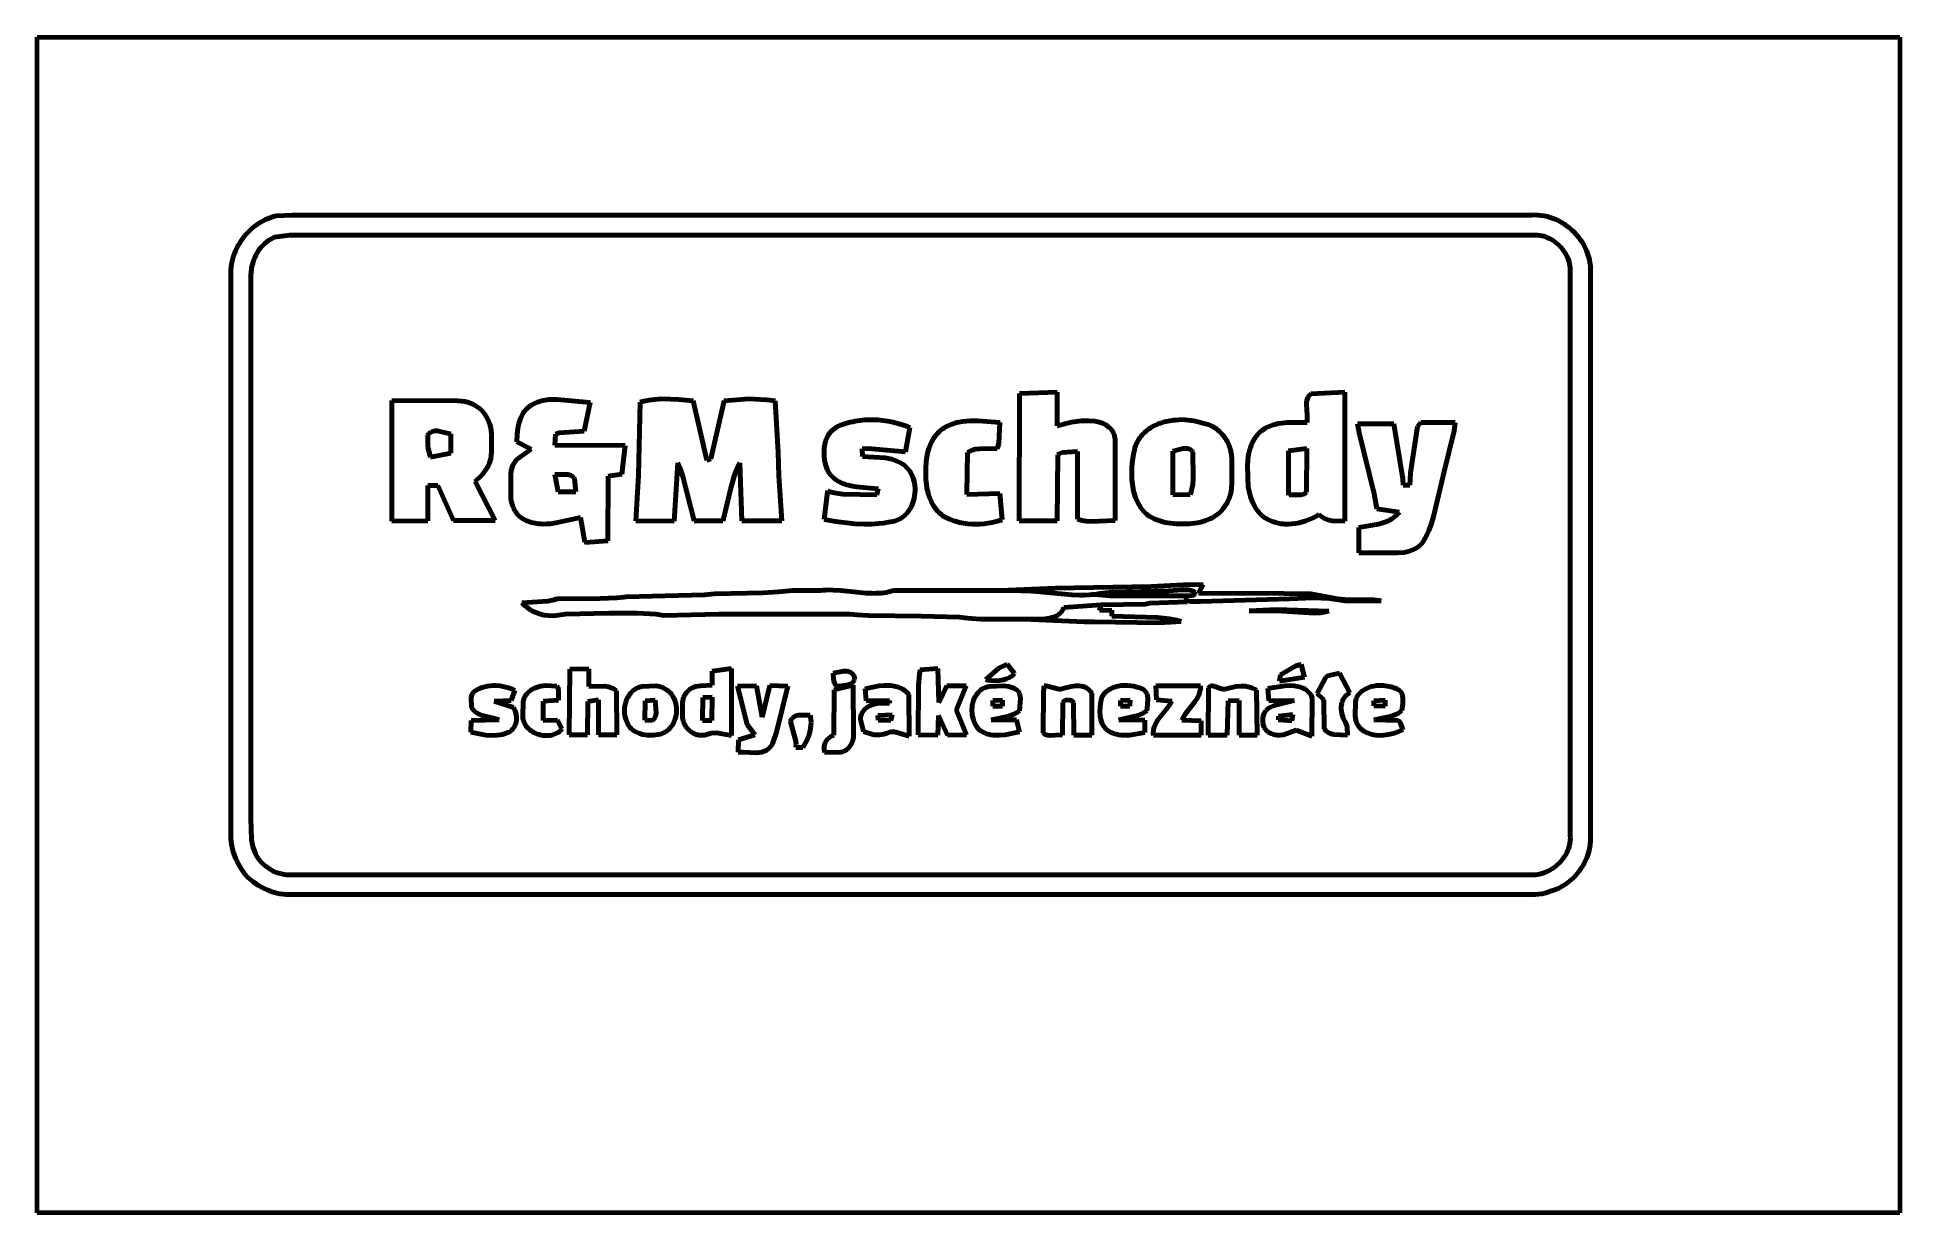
# Model space of a CAD drawing. Header units: millimetres. Extents: x 0 to 8.92, y 0 to 5.62.
import ezdxf

# ---------------------------------------------------------------- set-up
doc = ezdxf.new("R2010")
doc.units = ezdxf.units.MM
for name, color, linetype, lineweight in [('color#000000ff', 7, 'CONTINUOUS', 100), ('color#262325ff', 7, 'CONTINUOUS', 100), ('color#ffffffff', 7, 'CONTINUOUS', 100)]:
    doc.layers.add(name, color=color, linetype=linetype, lineweight=lineweight)

msp = doc.modelspace()

# ---------------------------------------------------------------- linework, layer by layer
at = {"layer": 'color#000000ff'}
for p, q in [((1.0372, 4.718), (1.0478, 4.726)), ((1.0478, 4.726), (1.0587, 4.7335)), ((1.0587, 4.7335), (1.07, 4.7405)), ((1.07, 4.7405), (1.0816, 4.7469)), ((1.0816, 4.7469), (1.0935, 4.7528)), ((1.0935, 4.7528), (1.1057, 4.7581)), ((1.1057, 4.7581), (1.1182, 4.7627)), ((1.1182, 4.7627), (1.1309, 4.7668)), ((1.1309, 4.7668), (1.1439, 4.7702)), ((1.1439, 4.7702), (1.2217, 4.7739)), ((1.2217, 4.7739), (7.1532, 4.7739)), ((7.1532, 4.7739), (7.1685, 4.7746)), ((7.1685, 4.7746), (7.1837, 4.7742)), ((7.1837, 4.7742), (7.1988, 4.7728)), ((7.1988, 4.7728), (7.2137, 4.7705)), ((7.2137, 4.7705), (7.2284, 4.7673)), ((7.2284, 4.7673), (7.2429, 4.7631)), ((7.2429, 4.7631), (7.2572, 4.7582)), ((7.2572, 4.7582), (7.2712, 4.7524)), ((7.2712, 4.7524), (7.2848, 4.7458)), ((7.2848, 4.7458), (7.2981, 4.7384)), ((7.2981, 4.7384), (7.311, 4.7304)), ((7.311, 4.7304), (7.3234, 4.7217)), ((0.9609, 4.6272), (0.9675, 4.6387)), ((0.9675, 4.6387), (0.9746, 4.6499)), ((0.9746, 4.6499), (0.9822, 4.6608)), ((0.9822, 4.6608), (0.9903, 4.6713)), ((0.9903, 4.6713), (0.9988, 4.6815)), ((0.9988, 4.6815), (1.0078, 4.6912)), ((1.0078, 4.6912), (1.0172, 4.7006)), ((1.0172, 4.7006), (1.027, 4.7095)), ((1.027, 4.7095), (1.0372, 4.718)), ((1.0897, 4.6387), (1.0795, 4.6289)), ((1.1007, 4.6476), (1.0897, 4.6387)), ((1.1066, 4.6517), (1.1007, 4.6476)), ((1.1126, 4.6556), (1.1066, 4.6517)), ((1.1188, 4.6593), (1.1126, 4.6556)), ((1.1357, 4.6686), (1.1188, 4.6593)), ((1.2082, 4.6777), (1.1357, 4.6686)), ((7.1529, 4.6775), (1.2082, 4.6777)), ((7.163, 4.6783), (7.1529, 4.6775)), ((7.1731, 4.6785), (7.163, 4.6783)), ((7.183, 4.6779), (7.1731, 4.6785)), ((7.1929, 4.6767), (7.183, 4.6779)), ((7.2026, 4.6749), (7.1929, 4.6767)), ((7.2122, 4.6724), (7.2026, 4.6749)), ((7.2216, 4.6694), (7.2122, 4.6724)), ((7.2309, 4.6657), (7.2216, 4.6694)), ((7.2399, 4.6616), (7.2309, 4.6657)), ((7.2487, 4.6569), (7.2399, 4.6616)), ((7.2572, 4.6517), (7.2487, 4.6569)), ((7.2654, 4.6461), (7.2572, 4.6517)), ((7.2733, 4.64), (7.2654, 4.6461)), ((7.2809, 4.6335), (7.2733, 4.64)), ((7.3234, 4.7217), (7.3354, 4.7123)), ((7.3354, 4.7123), (7.3469, 4.7023)), ((7.3469, 4.7023), (7.3579, 4.6917)), ((7.3579, 4.6917), (7.3683, 4.6805)), ((7.3683, 4.6805), (7.3781, 4.6689)), ((7.3781, 4.6689), (7.3873, 4.6567)), ((7.3873, 4.6567), (7.3958, 4.6441)), ((7.3958, 4.6441), (7.4036, 4.6311)), ((0.9301, 4.5399), (0.9327, 4.5529)), ((0.9327, 4.5529), (0.9359, 4.5658)), ((0.9359, 4.5658), (0.9398, 4.5785)), ((0.9398, 4.5785), (0.9442, 4.591)), ((0.9442, 4.591), (0.9492, 4.6033)), ((0.9492, 4.6033), (0.9548, 4.6154)), ((0.9548, 4.6154), (0.9609, 4.6272)), ((1.0358, 4.5566), (1.0315, 4.543)), ((1.041, 4.5699), (1.0358, 4.5566)), ((1.047, 4.5827), (1.041, 4.5699)), ((1.0539, 4.5952), (1.047, 4.5827)), ((1.0616, 4.6071), (1.0539, 4.5952)), ((1.0702, 4.6183), (1.0616, 4.6071)), ((1.0795, 4.6289), (1.0702, 4.6183)), ((7.2881, 4.6266), (7.2809, 4.6335)), ((7.295, 4.6193), (7.2881, 4.6266)), ((7.3015, 4.6116), (7.295, 4.6193)), ((7.3075, 4.6036), (7.3015, 4.6116)), ((7.3131, 4.5953), (7.3075, 4.6036)), ((7.3182, 4.5868), (7.3131, 4.5953)), ((7.3228, 4.5779), (7.3182, 4.5868)), ((7.3269, 4.5689), (7.3228, 4.5779)), ((7.3305, 4.5596), (7.3269, 4.5689)), ((7.3335, 4.5501), (7.3305, 4.5596)), ((7.3359, 4.5405), (7.3335, 4.5501)), ((7.4036, 4.6311), (7.4106, 4.6177)), ((7.4106, 4.6177), (7.4169, 4.6039)), ((7.4169, 4.6039), (7.4224, 4.5899)), ((7.4224, 4.5899), (7.427, 4.5755)), ((7.427, 4.5755), (7.4307, 4.5609)), ((7.4307, 4.5609), (7.4336, 4.5461)), ((0.9261, 4.5001), (0.9268, 4.5134)), ((0.9261, 4.4867), (0.9261, 4.5001)), ((0.9264, 1.7906), (0.9261, 4.4867)), ((0.9268, 4.5134), (0.9281, 4.5267)), ((0.9281, 4.5267), (0.9301, 4.5399)), ((1.0233, 4.487), (1.0231, 1.8889)), ((1.024, 4.5011), (1.0233, 4.487)), ((1.0256, 4.5151), (1.024, 4.5011)), ((1.0281, 4.5291), (1.0256, 4.5151)), ((1.0315, 4.543), (1.0281, 4.5291)), ((7.3377, 4.5307), (7.3359, 4.5405)), ((7.3389, 4.5209), (7.3377, 4.5307)), ((7.3394, 4.5109), (7.3389, 4.5209)), ((7.3392, 1.8049), (7.3393, 4.5008)), ((7.3393, 4.5008), (7.3394, 4.5109)), ((7.4336, 4.5461), (7.4355, 4.5311)), ((7.4355, 4.5311), (7.4364, 4.5159)), ((7.4363, 4.5007), (7.4362, 1.7769)), ((7.4364, 4.5159), (7.4363, 4.5007)), ((4.7021, 3.92), (4.8827, 3.9269)), ((4.8827, 3.9269), (4.8827, 3.7658)), ((6.0978, 3.9193), (6.2596, 3.9269)), ((6.2596, 3.9269), (6.2595, 3.3097)), ((1.6969, 3.8865), (2.0142, 3.8853)), ((1.6971, 3.3096), (1.6969, 3.8865)), ((2.0142, 3.8853), (2.0314, 3.8843)), ((2.0314, 3.8843), (2.0486, 3.8815)), ((2.0486, 3.8815), (2.0653, 3.877)), ((2.0653, 3.877), (2.0815, 3.8709)), ((2.0815, 3.8709), (2.097, 3.863)), ((2.097, 3.863), (2.1114, 3.8536)), ((2.1114, 3.8536), (2.1203, 3.8464)), ((2.1203, 3.8464), (2.1286, 3.8386)), ((2.1286, 3.8386), (2.1363, 3.83)), ((2.3282, 3.8294), (2.3323, 3.8352)), ((2.3323, 3.8352), (2.3367, 3.8407)), ((2.3367, 3.8407), (2.3414, 3.8459)), ((2.3414, 3.8459), (2.3465, 3.8509)), ((2.3465, 3.8509), (2.3519, 3.8556)), ((2.3519, 3.8556), (2.3577, 3.86)), ((2.3577, 3.86), (2.3639, 3.864)), ((2.3639, 3.864), (2.3704, 3.8676)), ((2.3704, 3.8676), (2.3773, 3.8709)), ((2.3773, 3.8709), (2.3862, 3.8751)), ((2.3862, 3.8751), (2.3951, 3.8787)), ((2.3951, 3.8787), (2.4041, 3.8818)), ((2.4041, 3.8818), (2.4132, 3.8845)), ((2.4132, 3.8845), (2.4223, 3.8867)), ((2.4223, 3.8867), (2.4314, 3.8884)), ((2.4314, 3.8884), (2.4406, 3.8898)), ((2.4406, 3.8898), (2.4499, 3.8908)), ((2.4499, 3.8908), (2.4684, 3.8918)), ((2.4684, 3.8918), (2.4871, 3.8918)), ((2.4871, 3.8918), (2.5247, 3.8891)), ((2.5247, 3.8891), (2.6285, 3.8781)), ((2.6472, 3.8775), (2.6187, 3.7408)), ((2.6285, 3.8781), (2.6472, 3.8775)), ((2.8785, 3.5278), (2.8864, 3.8787)), ((2.8864, 3.8787), (2.9033, 3.8833)), ((2.9033, 3.8833), (2.9291, 3.8886)), ((2.9291, 3.8886), (2.9552, 3.8922)), ((2.9552, 3.8922), (2.9904, 3.8945)), ((2.9904, 3.8945), (3.0701, 3.8921)), ((3.0701, 3.8921), (3.1401, 3.8848)), ((3.1401, 3.8848), (3.2053, 3.6005)), ((3.2249, 3.6073), (3.288, 3.8845)), ((3.288, 3.8845), (3.4065, 3.8943)), ((3.4065, 3.8943), (3.4915, 3.8904)), ((3.4915, 3.8904), (3.5334, 3.8846)), ((3.5334, 3.8846), (3.5467, 3.6389)), ((4.7008, 3.3103), (4.7021, 3.92)), ((6.0765, 3.8679), (6.0772, 3.8777)), ((6.0798, 3.8164), (6.0765, 3.8679)), ((6.0772, 3.8777), (6.0788, 3.8872)), ((6.0788, 3.8872), (6.0799, 3.8917)), ((6.0799, 3.8917), (6.0814, 3.8961)), ((6.0814, 3.8961), (6.0832, 3.9004)), ((6.0832, 3.9004), (6.0853, 3.9045)), ((6.0853, 3.9045), (6.0878, 3.9085)), ((6.0878, 3.9085), (6.0907, 3.9123)), ((6.0907, 3.9123), (6.0941, 3.9159)), ((6.0941, 3.9159), (6.0978, 3.9193)), ((2.1363, 3.83), (2.1432, 3.8208)), ((2.1432, 3.8208), (2.1492, 3.8108)), ((2.1492, 3.8108), (2.1519, 3.8056)), ((2.1519, 3.8056), (2.1578, 3.7951)), ((2.1578, 3.7951), (2.1626, 3.7843)), ((2.1626, 3.7843), (2.1665, 3.7732)), ((2.1665, 3.7732), (2.1709, 3.7562)), ((2.1709, 3.7562), (2.1747, 3.727)), ((2.2975, 3.7254), (2.301, 3.7548)), ((2.301, 3.7548), (2.3055, 3.7765)), ((2.3055, 3.7765), (2.3096, 3.7906)), ((2.3096, 3.7906), (2.3147, 3.8042)), ((2.3147, 3.8042), (2.3177, 3.8108)), ((2.3177, 3.8108), (2.3209, 3.8172)), ((2.3209, 3.8172), (2.3244, 3.8234)), ((2.3244, 3.8234), (2.3282, 3.8294)), ((3.8069, 3.745), (3.813, 3.7502)), ((3.813, 3.7502), (3.8197, 3.7551)), ((3.8197, 3.7551), (3.8268, 3.7595)), ((3.8268, 3.7595), (3.8345, 3.7635)), ((3.8345, 3.7635), (3.8458, 3.7681)), ((3.8458, 3.7681), (3.8572, 3.7723)), ((3.8572, 3.7723), (3.8687, 3.7762)), ((3.8687, 3.7762), (3.8803, 3.7796)), ((3.8803, 3.7796), (3.892, 3.7827)), ((3.892, 3.7827), (3.9038, 3.7854)), ((3.9038, 3.7854), (3.9156, 3.7878)), ((3.9156, 3.7878), (3.9275, 3.7898)), ((3.9275, 3.7898), (3.9395, 3.7915)), ((3.9395, 3.7915), (3.9516, 3.7928)), ((3.9516, 3.7928), (3.9636, 3.7937)), ((3.9636, 3.7937), (3.9757, 3.7944)), ((3.9757, 3.7944), (3.9878, 3.7947)), ((3.9878, 3.7947), (4, 3.7946)), ((4, 3.7946), (4.0121, 3.7943)), ((4.0121, 3.7943), (4.0242, 3.7936)), ((4.0242, 3.7936), (4.0484, 3.7914)), ((4.0484, 3.7914), (4.0725, 3.7879)), ((4.0725, 3.7879), (4.0963, 3.7832)), ((4.0963, 3.7832), (4.1199, 3.7774)), ((4.1199, 3.7774), (4.1431, 3.7705)), ((4.1431, 3.7705), (4.1659, 3.7625)), ((4.1772, 3.7582), (4.1565, 3.6415)), ((4.1659, 3.7625), (4.1772, 3.7582)), ((4.3215, 3.7407), (4.328, 3.7461)), ((4.328, 3.7461), (4.3348, 3.7513)), ((4.3348, 3.7513), (4.3419, 3.7561)), ((4.3419, 3.7561), (4.3502, 3.7609)), ((4.3502, 3.7609), (4.3586, 3.7652)), ((4.3586, 3.7652), (4.3672, 3.7691)), ((4.3672, 3.7691), (4.3758, 3.7726)), ((4.3758, 3.7726), (4.3846, 3.7758)), ((4.3846, 3.7758), (4.3934, 3.7786)), ((4.3934, 3.7786), (4.4024, 3.781)), ((4.4024, 3.781), (4.4114, 3.7831)), ((4.4114, 3.7831), (4.4297, 3.7864)), ((4.4297, 3.7864), (4.4482, 3.7885)), ((4.4482, 3.7885), (4.467, 3.7897)), ((4.467, 3.7897), (4.5048, 3.7898)), ((4.5048, 3.7898), (4.6078, 3.7819)), ((4.6078, 3.7819), (4.6033, 3.6814)), ((4.8827, 3.7658), (4.9508, 3.7836)), ((4.9508, 3.7836), (4.9997, 3.7895)), ((4.9997, 3.7895), (5.0348, 3.7897)), ((5.0348, 3.7897), (5.0628, 3.7873)), ((5.0628, 3.7873), (5.0838, 3.7837)), ((5.0838, 3.7837), (5.0998, 3.7781)), ((5.0998, 3.7781), (5.1153, 3.77)), ((5.1153, 3.77), (5.1296, 3.7596)), ((5.1296, 3.7596), (5.139, 3.7505)), ((5.139, 3.7505), (5.147, 3.7404)), ((5.3088, 3.7406), (5.3157, 3.7461)), ((5.3157, 3.7461), (5.3228, 3.7513)), ((5.3228, 3.7513), (5.3302, 3.7562)), ((5.3302, 3.7562), (5.3378, 3.7607)), ((5.3378, 3.7607), (5.3456, 3.765)), ((5.3456, 3.765), (5.3536, 3.769)), ((5.3536, 3.769), (5.3618, 3.7726)), ((5.3618, 3.7726), (5.3701, 3.776)), ((5.3701, 3.776), (5.3785, 3.7791)), ((5.3785, 3.7791), (5.3871, 3.7818)), ((5.3871, 3.7818), (5.3958, 3.7843)), ((5.3958, 3.7843), (5.4045, 3.7864)), ((5.4045, 3.7864), (5.4221, 3.7898)), ((5.4221, 3.7898), (5.4399, 3.7919)), ((5.4399, 3.7919), (5.4488, 3.7926)), ((5.4488, 3.7926), (5.4818, 3.7951)), ((5.4818, 3.7951), (5.5369, 3.7902)), ((5.5369, 3.7902), (5.6064, 3.7718)), ((5.6064, 3.7718), (5.6136, 3.7689)), ((5.6136, 3.7689), (5.6205, 3.7657)), ((5.6205, 3.7657), (5.6273, 3.7622)), ((5.6273, 3.7622), (5.6339, 3.7584)), ((5.6339, 3.7584), (5.6403, 3.7542)), ((5.6403, 3.7542), (5.6465, 3.7498)), ((5.6465, 3.7498), (5.6525, 3.7451)), ((5.6525, 3.7451), (5.6583, 3.7402)), ((5.8636, 3.7436), (5.8705, 3.7487)), ((5.8705, 3.7487), (5.8777, 3.7533)), ((5.8777, 3.7533), (5.885, 3.7575)), ((5.885, 3.7575), (5.8926, 3.7612)), ((5.8926, 3.7612), (5.9003, 3.7646)), ((5.9003, 3.7646), (5.9082, 3.7676)), ((5.9082, 3.7676), (5.9162, 3.7703)), ((5.9162, 3.7703), (5.9244, 3.7726)), ((5.9244, 3.7726), (5.941, 3.7763)), ((5.941, 3.7763), (5.9581, 3.779)), ((5.9581, 3.779), (5.9842, 3.7814)), ((5.9842, 3.7814), (6.0793, 3.7819)), ((6.0793, 3.7819), (6.0803, 3.7913)), ((6.0803, 3.7913), (6.0798, 3.8164)), ((6.321, 3.7747), (6.4954, 3.7754)), ((6.3294, 3.7324), (6.321, 3.7747)), ((6.4954, 3.7754), (6.5381, 3.5127)), ((6.5751, 3.5399), (6.6079, 3.7623)), ((6.6079, 3.7623), (6.6246, 3.7808)), ((6.6246, 3.7808), (6.7882, 3.7815)), ((6.7882, 3.7815), (6.7831, 3.7418)), ((1.8731, 3.7266), (1.8702, 3.7233)), ((1.8702, 3.7233), (1.8705, 3.6628)), ((1.8705, 3.6628), (1.8831, 3.6154)), ((1.8762, 3.7295), (1.8731, 3.7266)), ((1.8794, 3.7321), (1.8762, 3.7295)), ((1.8827, 3.7343), (1.8794, 3.7321)), ((1.8861, 3.7361), (1.8827, 3.7343)), ((1.8896, 3.7376), (1.8861, 3.7361)), ((1.897, 3.7398), (1.8896, 3.7376)), ((1.9046, 3.7409), (1.897, 3.7398)), ((1.9165, 3.7409), (1.9046, 3.7409)), ((1.9694, 3.7293), (1.9165, 3.7409)), ((1.9807, 3.7268), (1.9694, 3.7293)), ((1.9806, 3.6342), (1.9807, 3.7268)), ((2.1747, 3.727), (2.1745, 3.6381)), ((2.2963, 3.6897), (2.2975, 3.7254)), ((2.3654, 3.6536), (2.2963, 3.6897)), ((2.4809, 3.7262), (2.4776, 3.6728)), ((2.4776, 3.6728), (2.8148, 3.6707)), ((2.4994, 3.732), (2.4809, 3.7262)), ((2.6187, 3.7408), (2.4994, 3.732)), ((2.8148, 3.6707), (2.799, 3.535)), ((3.7672, 3.6521), (3.768, 3.6603)), ((3.768, 3.6603), (3.769, 3.6684)), ((3.769, 3.6684), (3.7705, 3.6763)), ((3.7705, 3.6763), (3.7722, 3.6842)), ((3.7722, 3.6842), (3.7744, 3.6919)), ((3.7744, 3.6919), (3.777, 3.6994)), ((3.777, 3.6994), (3.7799, 3.7067)), ((3.7799, 3.7067), (3.7833, 3.7138)), ((3.7833, 3.7138), (3.7871, 3.7206)), ((3.7871, 3.7206), (3.7914, 3.7272)), ((3.7914, 3.7272), (3.7961, 3.7334)), ((3.7961, 3.7334), (3.8013, 3.7394)), ((3.8013, 3.7394), (3.8069, 3.745)), ((3.9786, 3.6571), (3.9499, 3.655)), ((4.1565, 3.6415), (3.9786, 3.6571)), ((4.264, 3.6414), (4.2688, 3.6575)), ((4.2688, 3.6575), (4.2747, 3.6731)), ((4.2747, 3.6731), (4.278, 3.6808)), ((4.278, 3.6808), (4.2816, 3.6882)), ((4.2816, 3.6882), (4.2855, 3.6955)), ((4.2855, 3.6955), (4.2897, 3.7026)), ((4.2897, 3.7026), (4.2942, 3.7095)), ((4.2942, 3.7095), (4.2991, 3.7162)), ((4.2991, 3.7162), (4.3042, 3.7227)), ((4.3042, 3.7227), (4.3096, 3.729)), ((4.3096, 3.729), (4.3154, 3.735)), ((4.3154, 3.735), (4.3215, 3.7407)), ((4.5102, 3.6562), (4.4907, 3.6535)), ((4.5951, 3.6569), (4.5102, 3.6562)), ((4.5968, 3.6609), (4.5951, 3.6569)), ((4.6033, 3.6814), (4.5968, 3.6609)), ((5.147, 3.7404), (5.1514, 3.7331)), ((5.1514, 3.7331), (5.155, 3.7254)), ((5.155, 3.7254), (5.1576, 3.7173)), ((5.1576, 3.7173), (5.1593, 3.7088)), ((5.1593, 3.7088), (5.1598, 3.7001)), ((5.1598, 3.7001), (5.1597, 3.6956)), ((5.1597, 3.6956), (5.1612, 3.312)), ((5.253, 3.6515), (5.2554, 3.6606)), ((5.2554, 3.6606), (5.2582, 3.6694)), ((5.2582, 3.6694), (5.2615, 3.6778)), ((5.2615, 3.6778), (5.2653, 3.686)), ((5.2653, 3.686), (5.2694, 3.6939)), ((5.2694, 3.6939), (5.274, 3.7015)), ((5.274, 3.7015), (5.279, 3.7088)), ((5.279, 3.7088), (5.2843, 3.7157)), ((5.2843, 3.7157), (5.2899, 3.7224)), ((5.2899, 3.7224), (5.2959, 3.7288)), ((5.2959, 3.7288), (5.3022, 3.7349)), ((5.3022, 3.7349), (5.3088, 3.7406)), ((5.4858, 3.6568), (5.4365, 3.6442)), ((5.5, 3.6579), (5.4858, 3.6568)), ((5.5068, 3.6573), (5.5, 3.6579)), ((5.5133, 3.6557), (5.5068, 3.6573)), ((5.6583, 3.7402), (5.6638, 3.735)), ((5.6638, 3.735), (5.6692, 3.7296)), ((5.6692, 3.7296), (5.6742, 3.7239)), ((5.6742, 3.7239), (5.6791, 3.718)), ((5.6791, 3.718), (5.6837, 3.7119)), ((5.6837, 3.7119), (5.688, 3.7057)), ((5.688, 3.7057), (5.6921, 3.6992)), ((5.6921, 3.6992), (5.6959, 3.6926)), ((5.6959, 3.6926), (5.7028, 3.679)), ((5.7028, 3.679), (5.7058, 3.6719)), ((5.7058, 3.6719), (5.7085, 3.6648)), ((5.7085, 3.6648), (5.7109, 3.6576)), ((5.7109, 3.6576), (5.713, 3.6502)), ((5.8052, 3.6537), (5.8078, 3.6623)), ((5.8078, 3.6623), (5.8109, 3.6708)), ((5.8109, 3.6708), (5.8143, 3.6791)), ((5.8143, 3.6791), (5.8181, 3.6873)), ((5.8181, 3.6873), (5.8224, 3.6953)), ((5.8224, 3.6953), (5.8271, 3.7031)), ((5.8271, 3.7031), (5.8323, 3.7107)), ((5.8323, 3.7107), (5.838, 3.7182)), ((5.838, 3.7182), (5.8442, 3.7254)), ((5.8442, 3.7254), (5.8504, 3.732)), ((5.8504, 3.732), (5.8569, 3.738)), ((5.8569, 3.738), (5.8636, 3.7436)), ((6.0785, 3.6574), (5.9904, 3.6452)), ((6.0759, 3.4487), (6.0785, 3.6574)), ((6.4007, 3.4394), (6.3294, 3.7324)), ((6.7831, 3.7418), (6.7361, 3.5472)), ((1.8831, 3.6154), (1.9806, 3.6342)), ((2.158, 3.573), (2.1466, 3.5536)), ((2.1649, 3.5883), (2.158, 3.573)), ((2.17, 3.6043), (2.1649, 3.5883)), ((2.1724, 3.6153), (2.17, 3.6043)), ((2.1739, 3.6266), (2.1724, 3.6153)), ((2.1745, 3.6381), (2.1739, 3.6266)), ((2.2718, 3.561), (2.2753, 3.5718)), ((2.2753, 3.5718), (2.2774, 3.5771)), ((2.2774, 3.5771), (2.2799, 3.5823)), ((2.2799, 3.5823), (2.2826, 3.5874)), ((2.2826, 3.5874), (2.2857, 3.5923)), ((2.2857, 3.5923), (2.2891, 3.5971)), ((2.2891, 3.5971), (2.2928, 3.6018)), ((2.2928, 3.6018), (2.297, 3.6063)), ((2.297, 3.6063), (2.3654, 3.6536)), ((3.0664, 3.5889), (3.0494, 3.3101)), ((3.0778, 3.5612), (3.0664, 3.5889)), ((3.2053, 3.6005), (3.2249, 3.6073)), ((3.3545, 3.5709), (3.3466, 3.5526)), ((3.3633, 3.5889), (3.3545, 3.5709)), ((3.3725, 3.3113), (3.3633, 3.5889)), ((3.5467, 3.6389), (3.5503, 3.5259)), ((3.7668, 3.6439), (3.7672, 3.6521)), ((3.7668, 3.6357), (3.7668, 3.6439)), ((3.7675, 3.6192), (3.7668, 3.6357)), ((3.7694, 3.6028), (3.7675, 3.6192)), ((3.7724, 3.5868), (3.7694, 3.6028)), ((3.7762, 3.5714), (3.7724, 3.5868)), ((3.781, 3.5566), (3.7762, 3.5714)), ((3.9499, 3.655), (3.9506, 3.6191)), ((3.9506, 3.6191), (4.0595, 3.6129)), ((4.0595, 3.6129), (4.0907, 3.6057)), ((4.0907, 3.6057), (4.1148, 3.5971)), ((4.1148, 3.5971), (4.1324, 3.5888)), ((4.1324, 3.5888), (4.1432, 3.5824)), ((4.1432, 3.5824), (4.1531, 3.575)), ((4.1531, 3.575), (4.1621, 3.5668)), ((4.1621, 3.5668), (4.1701, 3.5579)), ((4.2542, 3.5664), (4.2555, 3.5915)), ((4.2555, 3.5915), (4.2574, 3.6083)), ((4.2574, 3.6083), (4.2602, 3.625)), ((4.2602, 3.625), (4.264, 3.6414)), ((4.4542, 3.6379), (4.4499, 3.4438)), ((4.463, 3.6433), (4.4542, 3.6379)), ((4.472, 3.6477), (4.463, 3.6433)), ((4.4812, 3.651), (4.472, 3.6477)), ((4.4907, 3.6535), (4.4812, 3.651)), ((4.8857, 3.6273), (4.8829, 3.3108)), ((4.8916, 3.6311), (4.8857, 3.6273)), ((4.9069, 3.6378), (4.8916, 3.6311)), ((4.9799, 3.6422), (4.9069, 3.6378)), ((4.9798, 3.319), (4.9799, 3.6422)), ((5.2403, 3.5643), (5.2422, 3.5867)), ((5.2422, 3.5867), (5.245, 3.6087)), ((5.245, 3.6087), (5.2487, 3.6304)), ((5.2487, 3.6304), (5.253, 3.6515)), ((5.4365, 3.6442), (5.4363, 3.4349)), ((5.5194, 3.653), (5.5133, 3.6557)), ((5.5223, 3.6512), (5.5194, 3.653)), ((5.5252, 3.649), (5.5223, 3.6512)), ((5.5279, 3.6466), (5.5252, 3.649)), ((5.5305, 3.6437), (5.5279, 3.6466)), ((5.5329, 3.6405), (5.5305, 3.6437)), ((5.5341, 3.5123), (5.5329, 3.6405)), ((5.713, 3.6502), (5.7148, 3.6428)), ((5.7148, 3.6428), (5.7162, 3.6353)), ((5.7162, 3.6353), (5.7174, 3.6278)), ((5.7174, 3.6278), (5.7182, 3.6202)), ((5.7182, 3.6202), (5.7188, 3.6126)), ((5.7189, 3.605), (5.7187, 3.5973)), ((5.7187, 3.5973), (5.7193, 3.4896)), ((5.7188, 3.6126), (5.7189, 3.605)), ((5.7945, 3.5724), (5.7958, 3.6001)), ((5.7979, 3.4714), (5.7945, 3.5724)), ((5.7958, 3.6001), (5.7978, 3.6183)), ((5.7978, 3.6183), (5.8009, 3.6362)), ((5.8009, 3.6362), (5.8029, 3.645)), ((5.8029, 3.645), (5.8052, 3.6537)), ((5.9904, 3.6452), (5.9906, 3.4339)), ((1.9178, 3.4796), (1.8699, 3.4793)), ((1.8699, 3.4793), (1.8704, 3.3103)), ((1.9927, 3.3123), (1.9178, 3.4796)), ((2.1293, 3.5312), (2.0969, 3.4997)), ((2.0969, 3.4997), (2.192, 3.3127)), ((2.1466, 3.5536), (2.1293, 3.5312)), ((2.2668, 3.4441), (2.2671, 3.5324)), ((2.2671, 3.5324), (2.2693, 3.5498)), ((2.2693, 3.5498), (2.2718, 3.561)), ((2.5206, 3.5327), (2.4786, 3.5319)), ((2.4786, 3.5319), (2.4946, 3.4494)), ((2.5415, 3.5322), (2.5206, 3.5327)), ((2.5511, 3.53), (2.5415, 3.5322)), ((2.5571, 3.5274), (2.5511, 3.53)), ((2.5626, 3.5239), (2.5571, 3.5274)), ((2.5652, 3.5217), (2.5626, 3.5239)), ((2.5676, 3.5191), (2.5652, 3.5217)), ((2.5698, 3.5163), (2.5676, 3.5191)), ((2.572, 3.5131), (2.5698, 3.5163)), ((2.5786, 3.4499), (2.572, 3.5131)), ((2.7333, 3.525), (2.732, 3.2155)), ((2.799, 3.535), (2.7333, 3.525)), ((2.8651, 3.3113), (2.8785, 3.5278)), ((3.0906, 3.5235), (3.0778, 3.5612)), ((3.1443, 3.3109), (3.0906, 3.5235)), ((3.3364, 3.5245), (3.3203, 3.4668)), ((3.3466, 3.5526), (3.3364, 3.5245)), ((3.5503, 3.5259), (3.5643, 3.3116)), ((3.7859, 3.5476), (3.781, 3.5566)), ((3.7913, 3.5392), (3.7859, 3.5476)), ((3.7971, 3.5315), (3.7913, 3.5392)), ((3.8033, 3.5244), (3.7971, 3.5315)), ((3.81, 3.5179), (3.8033, 3.5244)), ((3.817, 3.5119), (3.81, 3.5179)), ((3.8244, 3.5065), (3.817, 3.5119)), ((3.8321, 3.5015), (3.8244, 3.5065)), ((3.8401, 3.4971), (3.8321, 3.5015)), ((3.8484, 3.4931), (3.8401, 3.4971)), ((3.857, 3.4895), (3.8484, 3.4931)), ((3.8658, 3.4863), (3.857, 3.4895)), ((3.8748, 3.4834), (3.8658, 3.4863)), ((3.8839, 3.4809), (3.8748, 3.4834)), ((3.9027, 3.4768), (3.8839, 3.4809)), ((4.1701, 3.5579), (4.1773, 3.5482)), ((4.1773, 3.5482), (4.1835, 3.5379)), ((4.1835, 3.5379), (4.1889, 3.5271)), ((4.1889, 3.5271), (4.1933, 3.5158)), ((4.1933, 3.5158), (4.1969, 3.5041)), ((4.1969, 3.5041), (4.1997, 3.4921)), ((4.1997, 3.4921), (4.2015, 3.4799)), ((4.2015, 3.4799), (4.2025, 3.4675)), ((4.2546, 3.5416), (4.2542, 3.5664)), ((4.2544, 3.5336), (4.2546, 3.5416)), ((4.2547, 3.5091), (4.2544, 3.5336)), ((4.2569, 3.4844), (4.2547, 3.5091)), ((4.2594, 3.4679), (4.2569, 3.4844)), ((5.2395, 3.5419), (5.2403, 3.5643)), ((5.2398, 3.5195), (5.2395, 3.5419)), ((5.2404, 3.5083), (5.2398, 3.5195)), ((5.2414, 3.4972), (5.2404, 3.5083)), ((5.2427, 3.4861), (5.2414, 3.4972)), ((5.2443, 3.4751), (5.2427, 3.4861)), ((5.5278, 3.4634), (5.5316, 3.4841)), ((5.5316, 3.4841), (5.5341, 3.5123)), ((5.7193, 3.4896), (5.7175, 3.4667)), ((6.5381, 3.5127), (6.5397, 3.482)), ((6.5397, 3.482), (6.5713, 3.4813)), ((6.5713, 3.4813), (6.5751, 3.5399)), ((6.7248, 3.4984), (6.6844, 3.3319)), ((6.7361, 3.5472), (6.7248, 3.4984)), ((2.2667, 3.4332), (2.2668, 3.4441)), ((2.2678, 3.4167), (2.2667, 3.4332)), ((2.2708, 3.4004), (2.2678, 3.4167)), ((2.2754, 3.3844), (2.2708, 3.4004)), ((2.4946, 3.4494), (2.5786, 3.4499)), ((3.3203, 3.4668), (3.2858, 3.3204)), ((3.7676, 3.3176), (3.7836, 3.4492)), ((3.7836, 3.4492), (3.7851, 3.4538)), ((3.7851, 3.4538), (3.8008, 3.4489)), ((3.8008, 3.4489), (3.8247, 3.4433)), ((3.8247, 3.4433), (3.8568, 3.4383)), ((3.8568, 3.4383), (4.0198, 3.4353)), ((3.9219, 3.4737), (3.9027, 3.4768)), ((3.9898, 3.4676), (3.9219, 3.4737)), ((4.0266, 3.4647), (3.9898, 3.4676)), ((4.0198, 3.4353), (4.0266, 3.4647)), ((4.191, 3.3943), (4.1863, 3.383)), ((4.195, 3.4059), (4.191, 3.3943)), ((4.1982, 3.4179), (4.195, 3.4059)), ((4.2005, 3.4302), (4.1982, 3.4179)), ((4.202, 3.4426), (4.2005, 3.4302)), ((4.2027, 3.455), (4.202, 3.4426)), ((4.2025, 3.4675), (4.2027, 3.455)), ((4.2629, 3.4516), (4.2594, 3.4679)), ((4.2673, 3.4356), (4.2629, 3.4516)), ((4.2727, 3.42), (4.2673, 3.4356)), ((4.2791, 3.4049), (4.2727, 3.42)), ((4.2827, 3.3975), (4.2791, 3.4049)), ((4.2866, 3.3903), (4.2827, 3.3975)), ((4.2908, 3.3833), (4.2866, 3.3903)), ((4.4499, 3.4438), (4.4496, 3.4369)), ((4.4496, 3.4369), (4.6086, 3.4413)), ((4.6086, 3.4413), (4.6191, 3.315)), ((5.2464, 3.4643), (5.2443, 3.4751)), ((5.2488, 3.4535), (5.2464, 3.4643)), ((5.2516, 3.4429), (5.2488, 3.4535)), ((5.2549, 3.4324), (5.2516, 3.4429)), ((5.2586, 3.4221), (5.2549, 3.4324)), ((5.2627, 3.412), (5.2586, 3.4221)), ((5.2673, 3.4021), (5.2627, 3.412)), ((5.2723, 3.3923), (5.2673, 3.4021)), ((5.2779, 3.3829), (5.2723, 3.3923)), ((5.4363, 3.4349), (5.5193, 3.4362)), ((5.5193, 3.4362), (5.5241, 3.4497)), ((5.5241, 3.4497), (5.5278, 3.4634)), ((5.695, 3.3947), (5.6909, 3.3881)), ((5.6987, 3.4015), (5.695, 3.3947)), ((5.702, 3.4083), (5.6987, 3.4015)), ((5.705, 3.4153), (5.702, 3.4083)), ((5.7077, 3.4224), (5.705, 3.4153)), ((5.71, 3.4296), (5.7077, 3.4224)), ((5.712, 3.4369), (5.71, 3.4296)), ((5.7152, 3.4516), (5.712, 3.4369)), ((5.7175, 3.4667), (5.7152, 3.4516)), ((5.8002, 3.4586), (5.7979, 3.4714)), ((5.8086, 3.4262), (5.8002, 3.4586)), ((5.818, 3.4007), (5.8086, 3.4262)), ((5.8269, 3.3823), (5.818, 3.4007)), ((5.9906, 3.4339), (5.9934, 3.4346)), ((5.9934, 3.4346), (6.012, 3.4356)), ((6.012, 3.4356), (6.0544, 3.4354)), ((6.0544, 3.4354), (6.0628, 3.4379)), ((6.0628, 3.4379), (6.0678, 3.4405)), ((6.0678, 3.4405), (6.0722, 3.4441)), ((6.0722, 3.4441), (6.0741, 3.4462)), ((6.0741, 3.4462), (6.0759, 3.4487)), ((6.414, 3.3689), (6.4007, 3.4394)), ((1.8704, 3.3103), (1.6971, 3.3096)), ((2.192, 3.3127), (1.9927, 3.3123)), ((2.2817, 3.3692), (2.2754, 3.3844)), ((2.2869, 3.3596), (2.2817, 3.3692)), ((2.2929, 3.3504), (2.2869, 3.3596)), ((2.2996, 3.3419), (2.2929, 3.3504)), ((2.3071, 3.334), (2.2996, 3.3419)), ((2.3154, 3.3269), (2.3071, 3.334)), ((2.3244, 3.3207), (2.3154, 3.3269)), ((2.3342, 3.3153), (2.3244, 3.3207)), ((2.3394, 3.313), (2.3342, 3.3153)), ((2.3481, 3.3094), (2.3394, 3.313)), ((2.3569, 3.3062), (2.3481, 3.3094)), ((2.3657, 3.3035), (2.3569, 3.3062)), ((2.3745, 3.3012), (2.3657, 3.3035)), ((2.3835, 3.2993), (2.3745, 3.3012)), ((2.3924, 3.2979), (2.3835, 3.2993)), ((2.4835, 3.301), (2.456, 3.2973)), ((2.6005, 3.3275), (2.4835, 3.301)), ((2.6209, 3.2081), (2.6005, 3.3275)), ((3.0494, 3.3101), (2.8651, 3.3113)), ((3.2829, 3.3108), (3.1443, 3.3109)), ((3.2858, 3.3204), (3.2829, 3.3108)), ((3.5643, 3.3116), (3.3725, 3.3113)), ((3.8237, 3.308), (3.7676, 3.3176)), ((3.9145, 3.2974), (3.8237, 3.308)), ((4.0508, 3.3004), (4.0282, 3.2979)), ((4.0734, 3.3039), (4.0508, 3.3004)), ((4.0958, 3.3085), (4.0734, 3.3039)), ((4.1082, 3.3116), (4.0958, 3.3085)), ((4.1199, 3.3159), (4.1082, 3.3116)), ((4.1309, 3.3213), (4.1199, 3.3159)), ((4.1411, 3.3277), (4.1309, 3.3213)), ((4.1505, 3.335), (4.1411, 3.3277)), ((4.1592, 3.3432), (4.1505, 3.335)), ((4.1672, 3.3522), (4.1592, 3.3432)), ((4.1743, 3.3618), (4.1672, 3.3522)), ((4.1807, 3.3721), (4.1743, 3.3618)), ((4.1863, 3.383), (4.1807, 3.3721)), ((4.2953, 3.3765), (4.2908, 3.3833)), ((4.3, 3.37), (4.2953, 3.3765)), ((4.3051, 3.3636), (4.3, 3.37)), ((4.3104, 3.3575), (4.3051, 3.3636)), ((4.3161, 3.3516), (4.3104, 3.3575)), ((4.3221, 3.346), (4.3161, 3.3516)), ((4.3284, 3.3406), (4.3221, 3.346)), ((4.335, 3.3356), (4.3284, 3.3406)), ((4.3419, 3.3309), (4.335, 3.3356)), ((4.3507, 3.3264), (4.3419, 3.3309)), ((4.3596, 3.3222), (4.3507, 3.3264)), ((4.3687, 3.3184), (4.3596, 3.3222)), ((4.3778, 3.3148), (4.3687, 3.3184)), ((4.3871, 3.3116), (4.3778, 3.3148)), ((4.3964, 3.3087), (4.3871, 3.3116)), ((4.4153, 3.3037), (4.3964, 3.3087)), ((4.4346, 3.3), (4.4153, 3.3037)), ((4.454, 3.2973), (4.4346, 3.3)), ((4.5523, 3.2997), (4.5327, 3.2973)), ((4.5717, 3.303), (4.5523, 3.2997)), ((4.5909, 3.3072), (4.5717, 3.303)), ((4.6191, 3.315), (4.5909, 3.3072)), ((4.8829, 3.3108), (4.7008, 3.3103)), ((4.9913, 3.3152), (4.9798, 3.319)), ((5.0031, 3.3123), (4.9913, 3.3152)), ((5.0213, 3.3095), (5.0031, 3.3123)), ((5.0463, 3.3081), (5.0213, 3.3095)), ((5.1612, 3.312), (5.0463, 3.3081)), ((5.2839, 3.3736), (5.2779, 3.3829)), ((5.2905, 3.3647), (5.2839, 3.3736)), ((5.2976, 3.356), (5.2905, 3.3647)), ((5.3053, 3.3476), (5.2976, 3.356)), ((5.3113, 3.3428), (5.3053, 3.3476)), ((5.3174, 3.3383), (5.3113, 3.3428)), ((5.3238, 3.334), (5.3174, 3.3383)), ((5.3368, 3.3264), (5.3238, 3.334)), ((5.3503, 3.3197), (5.3368, 3.3264)), ((5.3642, 3.314), (5.3503, 3.3197)), ((5.3785, 3.3092), (5.3642, 3.314)), ((5.4005, 3.3036), (5.3785, 3.3092)), ((5.4231, 3.2997), (5.4005, 3.3036)), ((5.4535, 3.2967), (5.4231, 3.2997)), ((5.555, 3.3011), (5.5277, 3.2975)), ((5.5753, 3.3056), (5.555, 3.3011)), ((5.595, 3.3119), (5.5753, 3.3056)), ((5.6141, 3.3198), (5.595, 3.3119)), ((5.6263, 3.3261), (5.6141, 3.3198)), ((5.638, 3.3333), (5.6263, 3.3261)), ((5.6491, 3.3412), (5.638, 3.3333)), ((5.6596, 3.35), (5.6491, 3.3412)), ((5.6693, 3.3596), (5.6596, 3.35)), ((5.6783, 3.3701), (5.6693, 3.3596)), ((5.6824, 3.3757), (5.6783, 3.3701)), ((5.6863, 3.3815), (5.6824, 3.3757)), ((5.6909, 3.3881), (5.6863, 3.3815)), ((5.8337, 3.3707), (5.8269, 3.3823)), ((5.8413, 3.3597), (5.8337, 3.3707)), ((5.8496, 3.3494), (5.8413, 3.3597)), ((5.8589, 3.3399), (5.8496, 3.3494)), ((5.8638, 3.3355), (5.8589, 3.3399)), ((5.869, 3.3313), (5.8638, 3.3355)), ((5.8743, 3.3274), (5.869, 3.3313)), ((5.8799, 3.3238), (5.8743, 3.3274)), ((5.8858, 3.3204), (5.8799, 3.3238)), ((5.8919, 3.3174), (5.8858, 3.3204)), ((5.8982, 3.3147), (5.8919, 3.3174)), ((5.9063, 3.3111), (5.8982, 3.3147)), ((5.9144, 3.3079), (5.9063, 3.3111)), ((5.9226, 3.305), (5.9144, 3.3079)), ((5.9308, 3.3026), (5.9226, 3.305)), ((5.9392, 3.3005), (5.9308, 3.3026)), ((5.9476, 3.2988), (5.9392, 3.3005)), ((6.0409, 3.3014), (6.024, 3.2982)), ((6.0575, 3.3057), (6.0409, 3.3014)), ((6.0739, 3.311), (6.0575, 3.3057)), ((6.09, 3.3172), (6.0739, 3.311)), ((6.1057, 3.3244), (6.09, 3.3172)), ((6.1209, 3.3324), (6.1057, 3.3244)), ((6.1357, 3.3412), (6.1209, 3.3324)), ((6.1392, 3.338), (6.1357, 3.3412)), ((6.1503, 3.3294), (6.1392, 3.338)), ((6.1621, 3.3225), (6.1503, 3.3294)), ((6.1785, 3.3158), (6.1621, 3.3225)), ((6.2, 3.3106), (6.1785, 3.3158)), ((6.2595, 3.3097), (6.2, 3.3106)), ((6.5201, 3.3524), (6.414, 3.3689)), ((6.421, 3.2951), (6.4422, 3.3009)), ((6.4422, 3.3009), (6.4559, 3.3058)), ((6.4559, 3.3058), (6.4692, 3.3116)), ((6.4692, 3.3116), (6.4756, 3.3149)), ((6.4756, 3.3149), (6.4818, 3.3184)), ((6.4818, 3.3184), (6.4879, 3.3223)), ((6.4879, 3.3223), (6.4938, 3.3264)), ((6.4938, 3.3264), (6.4995, 3.3309)), ((6.4995, 3.3309), (6.5049, 3.3357)), ((6.5049, 3.3357), (6.5102, 3.3409)), ((6.5102, 3.3409), (6.5153, 3.3465)), ((6.5153, 3.3465), (6.5201, 3.3524)), ((6.6844, 3.3319), (6.6728, 3.2935)), ((2.4014, 3.2968), (2.3924, 3.2979)), ((2.4105, 3.2961), (2.4014, 3.2968)), ((2.4195, 3.2958), (2.4105, 3.2961)), ((2.4378, 3.296), (2.4195, 3.2958)), ((2.456, 3.2973), (2.4378, 3.296)), ((2.732, 3.2155), (2.6248, 3.2075)), ((3.96, 3.2954), (3.9145, 3.2974)), ((3.9942, 3.2957), (3.96, 3.2954)), ((4.0282, 3.2979), (3.9942, 3.2957)), ((4.4736, 3.2958), (4.454, 3.2973)), ((4.4933, 3.2953), (4.4736, 3.2958)), ((4.513, 3.2958), (4.4933, 3.2953)), ((4.5327, 3.2973), (4.513, 3.2958)), ((5.5141, 3.2968), (5.4535, 3.2967)), ((5.5277, 3.2975), (5.5141, 3.2968)), ((5.956, 3.2974), (5.9476, 3.2988)), ((5.9644, 3.2964), (5.956, 3.2974)), ((5.9729, 3.2957), (5.9644, 3.2964)), ((5.9814, 3.2953), (5.9729, 3.2957)), ((5.99, 3.2953), (5.9814, 3.2953)), ((6.007, 3.2961), (5.99, 3.2953)), ((6.024, 3.2982), (6.007, 3.2961)), ((6.3264, 3.1583), (6.3266, 3.2792)), ((6.3266, 3.2792), (6.421, 3.2951)), ((6.635, 3.211), (6.6288, 3.2029)), ((6.6404, 3.22), (6.635, 3.211)), ((6.6453, 3.2288), (6.6404, 3.22)), ((6.6543, 3.2469), (6.6453, 3.2288)), ((6.6624, 3.2653), (6.6543, 3.2469)), ((6.6728, 3.2935), (6.6624, 3.2653)), ((2.6248, 3.2075), (2.6209, 3.2081)), ((6.5143, 3.1578), (6.3264, 3.1583)), ((6.5446, 3.1602), (6.5143, 3.1578)), ((6.5696, 3.1659), (6.5446, 3.1602)), ((6.5887, 3.1732), (6.5696, 3.1659)), ((6.6021, 3.1803), (6.5887, 3.1732)), ((6.6144, 3.1889), (6.6021, 3.1803)), ((6.6219, 3.1955), (6.6144, 3.1889)), ((6.6288, 3.2029), (6.6219, 3.1955)), ((2.7746, 2.9422), (2.8086, 2.9456)), ((2.8086, 2.9456), (2.8199, 2.9472)), ((2.8199, 2.9472), (3.1944, 2.9567)), ((3.1944, 2.9567), (3.2431, 2.9616)), ((3.2431, 2.9616), (3.4751, 2.9666)), ((3.4751, 2.9666), (3.5483, 2.971)), ((3.5483, 2.971), (3.6177, 2.977)), ((3.6177, 2.977), (3.7503, 2.9776)), ((3.7503, 2.9776), (3.7624, 2.9788)), ((3.7624, 2.9788), (3.7745, 2.9796)), ((3.7745, 2.9796), (3.7867, 2.98)), ((3.7867, 2.98), (3.8109, 2.9798)), ((3.8109, 2.9798), (3.8473, 2.9776)), ((3.8473, 2.9776), (3.9684, 2.9653)), ((3.9684, 2.9653), (3.9926, 2.9642)), ((3.9926, 2.9642), (4.0046, 2.964)), ((4.0046, 2.964), (4.0167, 2.9642)), ((4.0167, 2.9642), (4.0287, 2.9647)), ((4.0287, 2.9647), (4.0408, 2.9656)), ((4.0408, 2.9656), (4.0528, 2.967)), ((4.0528, 2.967), (4.0648, 2.9688)), ((4.0648, 2.9688), (4.0769, 2.9711)), ((4.0769, 2.9711), (4.0889, 2.974)), ((4.0889, 2.974), (4.1009, 2.9774)), ((4.1009, 2.9774), (4.6084, 2.9771)), ((4.6084, 2.9771), (4.7086, 2.9762)), ((4.7086, 2.9762), (4.7332, 2.9762)), ((4.7332, 2.9762), (4.7821, 2.9736)), ((4.7821, 2.9736), (4.9528, 2.9568)), ((4.9528, 2.9568), (4.9894, 2.9553)), ((4.9894, 2.9553), (5.0139, 2.9555)), ((5.0139, 2.9555), (5.0384, 2.9567)), ((5.0384, 2.9567), (5.0507, 2.9577)), ((5.0507, 2.9577), (5.063, 2.9591)), ((5.063, 2.9591), (5.1371, 2.9527)), ((5.1371, 2.9527), (5.464, 2.9514)), ((5.464, 2.9514), (5.4937, 2.9516)), ((5.4937, 2.9516), (5.4999, 2.9376)), ((2.3195, 2.9182), (2.4439, 2.9258)), ((2.3287, 2.9092), (2.3195, 2.9182)), ((2.3433, 2.8971), (2.3287, 2.9092)), ((2.3587, 2.8865), (2.3433, 2.8971)), ((2.3749, 2.8775), (2.3587, 2.8865)), ((2.3918, 2.8702), (2.3749, 2.8775)), ((2.4094, 2.8644), (2.3918, 2.8702)), ((2.4274, 2.8602), (2.4094, 2.8644)), ((2.4459, 2.8577), (2.4274, 2.8602)), ((2.4439, 2.9258), (2.4671, 2.9307)), ((2.4648, 2.8568), (2.4459, 2.8577)), ((2.4839, 2.8575), (2.4648, 2.8568)), ((2.4671, 2.9307), (2.4842, 2.9361)), ((2.527, 2.8643), (2.4839, 2.8575)), ((2.4842, 2.9361), (2.4898, 2.9383)), ((2.4898, 2.9383), (2.6949, 2.9392)), ((2.7362, 2.8695), (2.527, 2.8643)), ((2.6949, 2.9392), (2.7746, 2.9422)), ((2.8727, 2.8686), (2.7362, 2.8695)), ((2.9635, 2.8637), (2.8727, 2.8686)), ((2.9995, 2.8581), (2.9635, 2.8637)), ((3.2638, 2.8643), (2.9995, 2.8581)), ((3.8891, 2.8647), (3.2638, 2.8643)), ((3.9253, 2.8614), (3.8891, 2.8647)), ((3.9797, 2.8579), (3.9253, 2.8614)), ((4.2341, 2.8543), (3.9797, 2.8579)), ((4.4158, 2.8503), (4.2341, 2.8543)), ((4.8756, 2.854), (4.8699, 2.8516)), ((4.881, 2.8569), (4.8756, 2.854)), ((4.8862, 2.8601), (4.881, 2.8569)), ((4.8912, 2.8637), (4.8862, 2.8601)), ((4.8959, 2.8678), (4.8912, 2.8637)), ((4.9003, 2.8723), (4.8959, 2.8678)), ((4.9044, 2.8773), (4.9003, 2.8723)), ((4.9081, 2.8829), (4.9044, 2.8773)), ((4.9115, 2.889), (4.9081, 2.8829)), ((4.9146, 2.8957), (4.9115, 2.889)), ((5.0938, 2.9096), (4.9146, 2.8957)), ((5.3056, 2.9121), (5.0938, 2.9096)), ((5.326, 2.9162), (5.3056, 2.9121)), ((5.5059, 2.9235), (5.326, 2.9162)), ((5.4999, 2.9376), (5.5059, 2.9235)), ((4.4385, 2.8467), (4.4158, 2.8503)), ((4.4725, 2.8429), (4.4385, 2.8467)), ((4.5181, 2.8402), (4.4725, 2.8429)), ((4.747, 2.8398), (4.5181, 2.8402)), ((4.7593, 2.8406), (4.747, 2.8398)), ((4.8259, 2.8424), (4.7593, 2.8406)), ((4.8455, 2.8449), (4.8259, 2.8424)), ((4.858, 2.8477), (4.8455, 2.8449)), ((4.864, 2.8495), (4.858, 2.8477)), ((4.8699, 2.8516), (4.864, 2.8495)), ((1.0231, 1.8889), (1.0265, 1.7851)), ((0.9303, 1.7625), (0.9264, 1.7906)), ((1.0265, 1.7851), (1.0326, 1.7533)), ((7.3396, 1.7941), (7.3392, 1.8049)), ((7.3392, 1.7833), (7.3396, 1.7941)), ((0.9387, 1.7278), (0.9303, 1.7625)), ((0.9507, 1.6942), (0.9387, 1.7278)), ((0.9629, 1.6684), (0.9507, 1.6942)), ((1.0326, 1.7533), (1.0382, 1.7348)), ((1.0382, 1.7348), (1.0455, 1.7167)), ((1.0455, 1.7167), (1.0514, 1.705)), ((1.0514, 1.705), (1.0626, 1.6895)), ((7.2993, 1.687), (7.3059, 1.6954)), ((7.3059, 1.6954), (7.3119, 1.7041)), ((7.3119, 1.7041), (7.3174, 1.7131)), ((7.3174, 1.7131), (7.3224, 1.7225)), ((7.3224, 1.7225), (7.3268, 1.7321)), ((7.3268, 1.7321), (7.3306, 1.7419)), ((7.3306, 1.7419), (7.3338, 1.752)), ((7.3338, 1.752), (7.3363, 1.7623)), ((7.3363, 1.7623), (7.3381, 1.7727)), ((7.3381, 1.7727), (7.3392, 1.7833)), ((7.4195, 1.702), (7.4154, 1.6918)), ((7.4233, 1.7124), (7.4195, 1.702)), ((7.4266, 1.7228), (7.4233, 1.7124)), ((7.4294, 1.7335), (7.4266, 1.7228)), ((7.4318, 1.7442), (7.4294, 1.7335)), ((7.4338, 1.755), (7.4318, 1.7442)), ((7.4352, 1.7659), (7.4338, 1.755)), ((7.4362, 1.7769), (7.4352, 1.7659)), ((0.9774, 1.6439), (0.9629, 1.6684)), ((0.9941, 1.6209), (0.9774, 1.6439)), ((1.0081, 1.6048), (0.9941, 1.6209)), ((1.0626, 1.6895), (1.0754, 1.675)), ((1.0754, 1.675), (1.0895, 1.6616)), ((1.0895, 1.6616), (1.1049, 1.6497)), ((1.1049, 1.6497), (1.1213, 1.6394)), ((1.1213, 1.6394), (1.1327, 1.6335)), ((1.1327, 1.6335), (1.1446, 1.6284)), ((1.1446, 1.6284), (1.1567, 1.6242)), ((1.1567, 1.6242), (1.1691, 1.621)), ((1.1691, 1.621), (1.1818, 1.6188)), ((1.1818, 1.6188), (1.1946, 1.6177)), ((1.1946, 1.6177), (1.2076, 1.6177)), ((1.2076, 1.6177), (7.1396, 1.6177)), ((7.1396, 1.6177), (7.1503, 1.6169)), ((7.1503, 1.6169), (7.1609, 1.6169)), ((7.1609, 1.6169), (7.1715, 1.6175)), ((7.1715, 1.6175), (7.182, 1.6189)), ((7.182, 1.6189), (7.1924, 1.6208)), ((7.1924, 1.6208), (7.2027, 1.6234)), ((7.2027, 1.6234), (7.2129, 1.6266)), ((7.2129, 1.6266), (7.2228, 1.6304)), ((7.2228, 1.6304), (7.2325, 1.6348)), ((7.2325, 1.6348), (7.242, 1.6397)), ((7.242, 1.6397), (7.2512, 1.6451)), ((7.2512, 1.6451), (7.2601, 1.6509)), ((7.2601, 1.6509), (7.2687, 1.6573)), ((7.2687, 1.6573), (7.277, 1.6641)), ((7.277, 1.6641), (7.2848, 1.6714)), ((7.2848, 1.6714), (7.2923, 1.679)), ((7.2923, 1.679), (7.2993, 1.687)), ((7.3607, 1.6096), (7.3529, 1.6018)), ((7.3682, 1.6177), (7.3607, 1.6096)), ((7.3753, 1.6261), (7.3682, 1.6177)), ((7.3821, 1.6348), (7.3753, 1.6261)), ((7.3886, 1.6438), (7.3821, 1.6348)), ((7.3947, 1.6529), (7.3886, 1.6438)), ((7.4005, 1.6624), (7.3947, 1.6529)), ((7.4058, 1.672), (7.4005, 1.6624)), ((7.4108, 1.6818), (7.4058, 1.672)), ((7.4154, 1.6918), (7.4108, 1.6818)), ((1.0316, 1.5856), (1.0081, 1.6048)), ((1.0567, 1.5683), (1.0316, 1.5856)), ((1.0833, 1.5532), (1.0567, 1.5683)), ((1.104, 1.5435), (1.0833, 1.5532)), ((1.1254, 1.5355), (1.104, 1.5435)), ((1.1473, 1.5292), (1.1254, 1.5355)), ((1.1621, 1.526), (1.1473, 1.5292)), ((1.1771, 1.5237), (1.1621, 1.526)), ((1.1923, 1.5224), (1.1771, 1.5237)), ((1.2075, 1.5221), (1.1923, 1.5224)), ((7.0555, 1.5221), (1.2075, 1.5221)), ((7.1709, 1.5225), (7.0555, 1.5221)), ((7.2043, 1.5265), (7.1709, 1.5225)), ((7.224, 1.531), (7.2043, 1.5265)), ((7.237, 1.535), (7.224, 1.531)), ((7.2499, 1.54), (7.237, 1.535)), ((7.2603, 1.5435), (7.2499, 1.54)), ((7.2706, 1.5475), (7.2603, 1.5435)), ((7.2807, 1.5519), (7.2706, 1.5475)), ((7.2906, 1.5568), (7.2807, 1.5519)), ((7.3003, 1.5621), (7.2906, 1.5568)), ((7.3097, 1.5678), (7.3003, 1.5621)), ((7.3189, 1.5738), (7.3097, 1.5678)), ((7.3278, 1.5803), (7.3189, 1.5738)), ((7.3364, 1.5871), (7.3278, 1.5803)), ((7.3448, 1.5943), (7.3364, 1.5871)), ((7.3529, 1.6018), (7.3448, 1.5943))]:
    msp.add_line(p, q, dxfattribs=at)
at = {"layer": 'color#262325ff'}
for p, q in [((4.6084, 2.9771), (4.8749, 2.9887)), ((4.7086, 2.9762), (4.6084, 2.9771)), ((4.7332, 2.9762), (4.7086, 2.9762)), ((4.7821, 2.9736), (4.7332, 2.9762)), ((4.9528, 2.9568), (4.7821, 2.9736)), ((4.8749, 2.9887), (5.3309, 2.9971)), ((4.9894, 2.9553), (4.9528, 2.9568)), ((5.0139, 2.9555), (4.9894, 2.9553)), ((5.0384, 2.9567), (5.0139, 2.9555)), ((5.0507, 2.9577), (5.0384, 2.9567)), ((5.063, 2.9591), (5.0507, 2.9577)), ((5.0872, 2.963), (5.063, 2.9591)), ((5.148, 2.97), (5.0872, 2.963)), ((5.417, 2.9761), (5.148, 2.97)), ((5.3309, 2.9971), (5.4868, 3.0052)), ((5.482, 2.9808), (5.417, 2.9761)), ((5.5119, 2.9805), (5.482, 2.9808)), ((5.4868, 3.0052), (5.5823, 3.0064)), ((5.4937, 2.9516), (5.4993, 2.9528)), ((5.4999, 2.9376), (5.4937, 2.9516)), ((5.4993, 2.9528), (5.5305, 2.9531)), ((5.5244, 2.9781), (5.5119, 2.9805)), ((5.5325, 2.9754), (5.5244, 2.9781)), ((5.5305, 2.9531), (5.5363, 2.9545)), ((5.5404, 2.9718), (5.5325, 2.9754)), ((5.5363, 2.9545), (5.5392, 2.9562)), ((5.5392, 2.9562), (5.5404, 2.9573)), ((5.5414, 2.9689), (5.5404, 2.9718)), ((5.5404, 2.9573), (5.5413, 2.9586)), ((5.5413, 2.9586), (5.5419, 2.9602)), ((5.542, 2.9663), (5.5414, 2.9689)), ((5.5419, 2.9602), (5.5423, 2.962)), ((5.5423, 2.964), (5.542, 2.9663)), ((5.5423, 2.962), (5.5423, 2.964)), ((5.5823, 3.0064), (5.5589, 2.9647)), ((5.5589, 2.9647), (5.9679, 2.9633)), ((5.9679, 2.9633), (6.098, 2.9621)), ((6.098, 2.9621), (6.2244, 2.9384)), ((4.8699, 2.8516), (4.8756, 2.854)), ((4.8756, 2.854), (4.881, 2.8569)), ((4.881, 2.8569), (4.8862, 2.8601)), ((4.8862, 2.8601), (4.8912, 2.8637)), ((4.8912, 2.8637), (4.8959, 2.8678)), ((4.8959, 2.8678), (4.9003, 2.8723)), ((4.9003, 2.8723), (4.9044, 2.8773)), ((4.9044, 2.8773), (4.9081, 2.8829)), ((4.9081, 2.8829), (4.9115, 2.889)), ((4.9115, 2.889), (4.9146, 2.8957)), ((4.9146, 2.8957), (5.0938, 2.9096)), ((5.0938, 2.9096), (5.0858, 2.8824)), ((5.0858, 2.8824), (5.1452, 2.8833)), ((5.1452, 2.8833), (5.1452, 2.854)), ((5.1452, 2.854), (5.3635, 2.8483)), ((5.5033, 2.9335), (5.4999, 2.9376)), ((5.5071, 2.9304), (5.5033, 2.9335)), ((5.5135, 2.9271), (5.5071, 2.9304)), ((5.523, 2.9251), (5.5135, 2.9271)), ((5.5695, 2.9255), (5.523, 2.9251)), ((5.9968, 2.9383), (5.5695, 2.9255)), ((5.8017, 2.8807), (5.9335, 2.8862)), ((5.9583, 2.878), (5.8017, 2.8807)), ((5.9335, 2.8862), (6.1841, 2.8783)), ((6.1145, 2.869), (5.9583, 2.878)), ((6.1108, 2.9419), (5.9968, 2.9383)), ((6.1867, 2.9389), (6.1108, 2.9419)), ((6.1456, 2.8712), (6.1145, 2.869)), ((6.1688, 2.8748), (6.1456, 2.8712)), ((6.1841, 2.8783), (6.1688, 2.8748)), ((6.2168, 2.9342), (6.1867, 2.9389)), ((6.2613, 2.9274), (6.2168, 2.9342)), ((6.2244, 2.9384), (6.2604, 2.9347)), ((6.2604, 2.9347), (6.398, 2.9328)), ((6.4339, 2.9277), (6.2613, 2.9274)), ((6.398, 2.9328), (6.4267, 2.9291)), ((6.4267, 2.9291), (6.4339, 2.9277)), ((4.747, 2.8398), (4.7593, 2.8406)), ((4.7562, 2.8394), (4.747, 2.8398)), ((5.0139, 2.827), (4.7562, 2.8394)), ((4.7593, 2.8406), (4.8259, 2.8424)), ((4.8259, 2.8424), (4.8455, 2.8449)), ((4.8455, 2.8449), (4.858, 2.8477)), ((4.858, 2.8477), (4.864, 2.8495)), ((4.864, 2.8495), (4.8699, 2.8516)), ((5.0618, 2.8275), (5.0139, 2.827)), ((5.3653, 2.8233), (5.0618, 2.8275)), ((5.3635, 2.8483), (5.4205, 2.8413)), ((5.429, 2.826), (5.3653, 2.8233)), ((5.4205, 2.8413), (5.4543, 2.8351)), ((5.4768, 2.83), (5.429, 2.826)), ((5.4543, 2.8351), (5.4768, 2.83)), ((2.5462, 2.2866), (2.549, 2.6009)), ((2.549, 2.6009), (2.6414, 2.6023)), ((2.6414, 2.6023), (2.6411, 2.5176)), ((3.2308, 2.5923), (3.3244, 2.6047)), ((3.2312, 2.5238), (3.2308, 2.5923)), ((3.3244, 2.6047), (3.3244, 2.2834)), ((3.8099, 2.5818), (3.8597, 2.5913)), ((3.8597, 2.5913), (3.875, 2.5913)), ((3.875, 2.5913), (3.8823, 2.5901)), ((3.8823, 2.5901), (3.8892, 2.588)), ((3.8892, 2.588), (3.8956, 2.5848)), ((4.2235, 2.5773), (4.2264, 2.5987)), ((4.2264, 2.5987), (4.3115, 2.6043)), ((4.3115, 2.6043), (4.3164, 2.441)), ((4.5409, 2.551), (4.6036, 2.6064)), ((4.6036, 2.6064), (4.6395, 2.6236)), ((4.6395, 2.6236), (4.6437, 2.625)), ((4.6437, 2.625), (4.6793, 2.5799)), ((5.9526, 2.5739), (6.0251, 2.6174)), ((6.0251, 2.6174), (6.0437, 2.6222)), ((6.0437, 2.6222), (6.0516, 2.623)), ((6.0516, 2.623), (6.0673, 2.5635)), ((2.0935, 2.4954), (2.099, 2.4991)), ((2.099, 2.4991), (2.1049, 2.5026)), ((2.1049, 2.5026), (2.1169, 2.5086)), ((2.1169, 2.5086), (2.1294, 2.5135)), ((2.1294, 2.5135), (2.1422, 2.5174)), ((2.1422, 2.5174), (2.1553, 2.5201)), ((2.1553, 2.5201), (2.1687, 2.5219)), ((2.1687, 2.5219), (2.1821, 2.5227)), ((2.1821, 2.5227), (2.1956, 2.5226)), ((2.1956, 2.5226), (2.2159, 2.5208)), ((2.2159, 2.5208), (2.236, 2.5171)), ((2.236, 2.5171), (2.2556, 2.5118)), ((2.2556, 2.5118), (2.2745, 2.5048)), ((2.2867, 2.4994), (2.2696, 2.4518)), ((2.2745, 2.5048), (2.2867, 2.4994)), ((2.3544, 2.4939), (2.3625, 2.5003)), ((2.3625, 2.5003), (2.3712, 2.5057)), ((2.3712, 2.5057), (2.3803, 2.5103)), ((2.3803, 2.5103), (2.3946, 2.5156)), ((2.3946, 2.5156), (2.4096, 2.5193)), ((2.4096, 2.5193), (2.4354, 2.5222)), ((2.4354, 2.5222), (2.4871, 2.5196)), ((2.4871, 2.5196), (2.4915, 2.514)), ((2.4915, 2.514), (2.4955, 2.5034)), ((2.4955, 2.5034), (2.4958, 2.4534)), ((2.6411, 2.5176), (2.7166, 2.5201)), ((2.7166, 2.5201), (2.7348, 2.5168)), ((2.7348, 2.5168), (2.748, 2.5125)), ((2.748, 2.5125), (2.7565, 2.5086)), ((2.7565, 2.5086), (2.7647, 2.5037)), ((2.7647, 2.5037), (2.7727, 2.4979)), ((2.7727, 2.4979), (2.774, 2.2863)), ((2.8485, 2.4943), (2.8552, 2.5)), ((2.8552, 2.5), (2.8624, 2.5051)), ((2.8624, 2.5051), (2.8702, 2.5095)), ((2.8702, 2.5095), (2.8785, 2.5133)), ((2.8785, 2.5133), (2.8873, 2.5163)), ((2.8873, 2.5163), (2.8966, 2.5186)), ((2.8966, 2.5186), (2.9648, 2.5211)), ((2.9648, 2.5211), (2.9855, 2.5167)), ((2.9855, 2.5167), (2.9973, 2.5122)), ((2.9973, 2.5122), (3.0085, 2.506)), ((3.0085, 2.506), (3.0156, 2.5009)), ((3.0156, 2.5009), (3.0228, 2.4953)), ((3.1151, 2.496), (3.1181, 2.4994)), ((3.1181, 2.4994), (3.1247, 2.5051)), ((3.1247, 2.5051), (3.1317, 2.5098)), ((3.1317, 2.5098), (3.139, 2.5136)), ((3.139, 2.5136), (3.1507, 2.5176)), ((3.1507, 2.5176), (3.1757, 2.5216)), ((3.1757, 2.5216), (3.2312, 2.5238)), ((3.3523, 2.5193), (3.4433, 2.5217)), ((3.3986, 2.3368), (3.3523, 2.5193)), ((3.4433, 2.5217), (3.4712, 2.3717)), ((3.4712, 2.3717), (3.5066, 2.5225)), ((3.5066, 2.5225), (3.5932, 2.52)), ((3.5932, 2.52), (3.539, 2.2999)), ((3.8124, 2.5496), (3.8099, 2.5818)), ((3.8166, 2.5334), (3.8124, 2.5496)), ((3.8133, 2.2853), (3.8153, 2.5023)), ((3.8153, 2.5023), (3.9068, 2.5249)), ((3.8203, 2.5277), (3.8166, 2.5334)), ((3.8237, 2.5244), (3.8203, 2.5277)), ((3.828, 2.5216), (3.8237, 2.5244)), ((3.8331, 2.5195), (3.828, 2.5216)), ((3.8399, 2.5202), (3.8331, 2.5195)), ((3.8816, 2.5262), (3.8399, 2.5202)), ((3.8918, 2.5298), (3.8816, 2.5262)), ((3.8979, 2.5331), (3.8918, 2.5298)), ((3.8956, 2.5848), (3.8987, 2.5828)), ((3.9031, 2.5372), (3.8979, 2.5331)), ((3.8987, 2.5828), (3.9016, 2.5805)), ((3.9016, 2.5805), (3.9043, 2.5778)), ((3.9053, 2.5395), (3.9031, 2.5372)), ((3.9043, 2.5778), (3.9069, 2.5748)), ((3.9073, 2.5421), (3.9053, 2.5395)), ((3.9068, 2.5249), (3.9076, 2.2909)), ((3.9069, 2.5748), (3.9094, 2.5714)), ((3.909, 2.5449), (3.9073, 2.5421)), ((3.9103, 2.5479), (3.909, 2.5449)), ((3.9094, 2.5714), (3.9116, 2.5676)), ((3.9113, 2.5513), (3.9103, 2.5479)), ((3.912, 2.5549), (3.9113, 2.5513)), ((3.9116, 2.5676), (3.9121, 2.5631)), ((3.9123, 2.5588), (3.912, 2.5549)), ((3.9121, 2.5631), (3.9123, 2.5588)), ((3.9631, 2.5075), (3.9921, 2.5142)), ((3.9689, 2.45), (3.9631, 2.5075)), ((3.9921, 2.5142), (4.0311, 2.5208)), ((4.0311, 2.5208), (4.0551, 2.5229)), ((4.0551, 2.5229), (4.071, 2.5232)), ((4.071, 2.5232), (4.0866, 2.5223)), ((4.0866, 2.5223), (4.0943, 2.5215)), ((4.0943, 2.5215), (4.1019, 2.5203)), ((4.1019, 2.5203), (4.1093, 2.5187)), ((4.1093, 2.5187), (4.1166, 2.5168)), ((4.1166, 2.5168), (4.1238, 2.5145)), ((4.1238, 2.5145), (4.1307, 2.5118)), ((4.1307, 2.5118), (4.1374, 2.5086)), ((4.1374, 2.5086), (4.1439, 2.505)), ((4.1439, 2.505), (4.1502, 2.5009)), ((4.1502, 2.5009), (4.1562, 2.4964)), ((4.2181, 2.2867), (4.2192, 2.5237)), ((4.2192, 2.5237), (4.2235, 2.5773)), ((4.3164, 2.441), (4.354, 2.5215)), ((4.354, 2.5215), (4.4466, 2.5207)), ((4.4466, 2.5207), (4.4015, 2.4081)), ((4.5105, 2.4961), (4.517, 2.5016)), ((4.517, 2.5016), (4.524, 2.5064)), ((4.524, 2.5064), (4.5316, 2.5105)), ((4.5316, 2.5105), (4.5398, 2.514)), ((4.5398, 2.514), (4.5486, 2.5167)), ((4.5509, 2.5489), (4.5409, 2.551)), ((4.5486, 2.5167), (4.5579, 2.5186)), ((4.5814, 2.5454), (4.5509, 2.5489)), ((4.5579, 2.5186), (4.6275, 2.5216)), ((4.6068, 2.5465), (4.5814, 2.5454)), ((4.6266, 2.5503), (4.6068, 2.5465)), ((4.6409, 2.555), (4.6266, 2.5503)), ((4.6275, 2.5216), (4.652, 2.5178)), ((4.6545, 2.5614), (4.6409, 2.555)), ((4.652, 2.5178), (4.6661, 2.5136)), ((4.6632, 2.5667), (4.6545, 2.5614)), ((4.6715, 2.5729), (4.6632, 2.5667)), ((4.6661, 2.5136), (4.6751, 2.5099)), ((4.6793, 2.5799), (4.6715, 2.5729)), ((4.6751, 2.5099), (4.6839, 2.5053)), ((4.6839, 2.5053), (4.6923, 2.4998)), ((4.6923, 2.4998), (4.6963, 2.4967)), ((4.6963, 2.4967), (4.702, 2.4848)), ((4.8169, 2.4907), (4.8211, 2.5212)), ((4.8211, 2.5212), (4.8305, 2.5215)), ((4.8305, 2.5215), (4.8729, 2.5098)), ((4.8729, 2.5098), (4.891, 2.5059)), ((4.891, 2.5059), (4.9003, 2.506)), ((4.9003, 2.506), (4.9065, 2.5071)), ((4.9065, 2.5071), (4.9097, 2.5081)), ((4.9097, 2.5081), (4.9504, 2.5184)), ((4.9504, 2.5184), (4.9717, 2.5211)), ((4.9717, 2.5211), (4.9876, 2.5211)), ((4.9876, 2.5211), (4.9978, 2.52)), ((4.9978, 2.52), (5.0077, 2.5177)), ((5.0077, 2.5177), (5.0124, 2.5162)), ((5.0124, 2.5162), (5.0171, 2.5143)), ((5.0171, 2.5143), (5.0216, 2.5121)), ((5.0216, 2.5121), (5.0259, 2.5096)), ((5.0259, 2.5096), (5.0301, 2.5067)), ((5.0301, 2.5067), (5.0341, 2.5034)), ((5.0341, 2.5034), (5.0379, 2.4997)), ((5.0379, 2.4997), (5.0415, 2.4956)), ((5.1169, 2.4925), (5.1225, 2.4971)), ((5.1225, 2.4971), (5.1283, 2.5013)), ((5.1283, 2.5013), (5.1344, 2.5051)), ((5.1344, 2.5051), (5.1407, 2.5085)), ((5.1407, 2.5085), (5.1473, 2.5115)), ((5.1473, 2.5115), (5.154, 2.5142)), ((5.154, 2.5142), (5.161, 2.5165)), ((5.161, 2.5165), (5.1681, 2.5184)), ((5.1681, 2.5184), (5.1753, 2.52)), ((5.1753, 2.52), (5.1826, 2.5213)), ((5.1826, 2.5213), (5.19, 2.5222)), ((5.19, 2.5222), (5.2051, 2.5231)), ((5.2051, 2.5231), (5.2202, 2.5229)), ((5.2202, 2.5229), (5.2352, 2.5215)), ((5.2352, 2.5215), (5.25, 2.5191)), ((5.25, 2.5191), (5.2643, 2.5158)), ((5.2643, 2.5158), (5.278, 2.5115)), ((5.278, 2.5115), (5.2845, 2.5091)), ((5.2845, 2.5091), (5.289, 2.5074)), ((5.289, 2.5074), (5.293, 2.5054)), ((5.293, 2.5054), (5.2967, 2.5031)), ((5.2967, 2.5031), (5.3, 2.5006)), ((5.3, 2.5006), (5.303, 2.4979)), ((5.303, 2.4979), (5.3056, 2.495)), ((5.355, 2.5209), (5.5686, 2.521)), ((5.3577, 2.4548), (5.355, 2.5209)), ((5.5676, 2.5006), (5.5664, 2.4942)), ((5.5684, 2.5071), (5.5676, 2.5006)), ((5.5688, 2.5139), (5.5684, 2.5071)), ((5.5686, 2.521), (5.5688, 2.5139)), ((5.6053, 2.2859), (5.6072, 2.5105)), ((5.6072, 2.5105), (5.6091, 2.5134)), ((5.6091, 2.5134), (5.6111, 2.5157)), ((5.6111, 2.5157), (5.6132, 2.5176)), ((5.6132, 2.5176), (5.6155, 2.519)), ((5.6155, 2.519), (5.6179, 2.5201)), ((5.6179, 2.5201), (5.6204, 2.5207)), ((5.6204, 2.5207), (5.6231, 2.521)), ((5.6231, 2.521), (5.6286, 2.5208)), ((5.6286, 2.5208), (5.6376, 2.5187)), ((5.6376, 2.5187), (5.6702, 2.5069)), ((5.6702, 2.5069), (5.6799, 2.5051)), ((5.6799, 2.5051), (5.6862, 2.5052)), ((5.6862, 2.5052), (5.6892, 2.5058)), ((5.6892, 2.5058), (5.6922, 2.5067)), ((5.6922, 2.5067), (5.7376, 2.5179)), ((5.7376, 2.5179), (5.763, 2.52)), ((5.763, 2.52), (5.7832, 2.519)), ((5.7832, 2.519), (5.8032, 2.5153)), ((5.8032, 2.5153), (5.8179, 2.5106)), ((5.8179, 2.5106), (5.8324, 2.504)), ((5.8324, 2.504), (5.8371, 2.5014)), ((5.8371, 2.5014), (5.8396, 2.2852)), ((5.8919, 2.5086), (5.9729, 2.5219)), ((5.8968, 2.4497), (5.8919, 2.5086)), ((5.948, 2.5439), (5.9526, 2.5739)), ((6.0673, 2.5635), (5.948, 2.5439)), ((5.9729, 2.5219), (5.9982, 2.5224)), ((5.9982, 2.5224), (6.017, 2.521)), ((6.017, 2.521), (6.0355, 2.5178)), ((6.0355, 2.5178), (6.0476, 2.5146)), ((6.0476, 2.5146), (6.0595, 2.5104)), ((6.0595, 2.5104), (6.0711, 2.5052)), ((6.0711, 2.5052), (6.0991, 2.4786)), ((6.1268, 2.4841), (6.1671, 2.5597)), ((6.1671, 2.5597), (6.177, 2.5693)), ((6.177, 2.5693), (6.2348, 2.5826)), ((6.2348, 2.5826), (6.2838, 2.4879)), ((6.3419, 2.4953), (6.347, 2.4991)), ((6.347, 2.4991), (6.3522, 2.5026)), ((6.3522, 2.5026), (6.3576, 2.5057)), ((6.3576, 2.5057), (6.3631, 2.5086)), ((6.3631, 2.5086), (6.3746, 2.5136)), ((6.3746, 2.5136), (6.3866, 2.5175)), ((6.3866, 2.5175), (6.3989, 2.5203)), ((6.3989, 2.5203), (6.4115, 2.5222)), ((6.4115, 2.5222), (6.4243, 2.5231)), ((6.4243, 2.5231), (6.4436, 2.5227)), ((6.4436, 2.5227), (6.4627, 2.5205)), ((6.4627, 2.5205), (6.4813, 2.5165)), ((6.4813, 2.5165), (6.4991, 2.5109)), ((6.4991, 2.5109), (6.5048, 2.5087)), ((6.5048, 2.5087), (6.5093, 2.507)), ((6.5093, 2.507), (6.5134, 2.5051)), ((6.5134, 2.5051), (6.5172, 2.5029)), ((6.5172, 2.5029), (6.5205, 2.5005)), ((6.5205, 2.5005), (6.5236, 2.4979)), ((6.5236, 2.4979), (6.5263, 2.495)), ((2.0773, 2.4673), (2.0807, 2.4787)), ((2.0785, 2.4181), (2.0773, 2.4673)), ((2.0814, 2.4134), (2.0785, 2.4181)), ((2.0807, 2.4787), (2.085, 2.4865)), ((2.0846, 2.409), (2.0814, 2.4134)), ((2.0879, 2.405), (2.0846, 2.409)), ((2.085, 2.4865), (2.0888, 2.4911)), ((2.0888, 2.4911), (2.0935, 2.4954)), ((2.2696, 2.4518), (2.187, 2.4473)), ((2.187, 2.4473), (2.2805, 2.4176)), ((2.2805, 2.4176), (2.2877, 2.4015)), ((2.325, 2.3761), (2.3258, 2.4446)), ((2.3258, 2.4446), (2.3296, 2.4598)), ((2.3296, 2.4598), (2.3343, 2.4705)), ((2.3343, 2.4705), (2.3386, 2.4772)), ((2.3386, 2.4772), (2.3438, 2.4835)), ((2.3438, 2.4835), (2.3467, 2.4864)), ((2.3467, 2.4864), (2.3544, 2.4939)), ((2.4215, 2.448), (2.4214, 2.3553)), ((2.4958, 2.4534), (2.4215, 2.448)), ((2.6357, 2.447), (2.6345, 2.2866)), ((2.6872, 2.454), (2.6357, 2.447)), ((2.6867, 2.287), (2.6872, 2.454)), ((2.8115, 2.4066), (2.8121, 2.4157)), ((2.8121, 2.4157), (2.8132, 2.4246)), ((2.8132, 2.4246), (2.8149, 2.4335)), ((2.8149, 2.4335), (2.8172, 2.4421)), ((2.8172, 2.4421), (2.82, 2.4506)), ((2.82, 2.4506), (2.8234, 2.4588)), ((2.8234, 2.4588), (2.8273, 2.4667)), ((2.8273, 2.4667), (2.8318, 2.4743)), ((2.8318, 2.4743), (2.8368, 2.4814)), ((2.8368, 2.4814), (2.8424, 2.4881)), ((2.8424, 2.4881), (2.8485, 2.4943)), ((2.9106, 2.45), (2.9092, 2.3574)), ((2.9581, 2.4527), (2.9106, 2.45)), ((2.9633, 2.3924), (2.9581, 2.4527)), ((3.0228, 2.4953), (3.0293, 2.4891)), ((3.0293, 2.4891), (3.0352, 2.4825)), ((3.0352, 2.4825), (3.0405, 2.4754)), ((3.0405, 2.4754), (3.0452, 2.4679)), ((3.0452, 2.4679), (3.0492, 2.46)), ((3.0492, 2.46), (3.0526, 2.4519)), ((3.0526, 2.4519), (3.0555, 2.4435)), ((3.0555, 2.4435), (3.0577, 2.4348)), ((3.0577, 2.4348), (3.0593, 2.426)), ((3.0593, 2.426), (3.0604, 2.4171)), ((3.0604, 2.4171), (3.0608, 2.4081)), ((3.0608, 2.4081), (3.0607, 2.3991)), ((3.0886, 2.4413), (3.0919, 2.4586)), ((3.0892, 2.3738), (3.0886, 2.4413)), ((3.0919, 2.4586), (3.0947, 2.4669)), ((3.0947, 2.4669), (3.0983, 2.4749)), ((3.0983, 2.4749), (3.1028, 2.4824)), ((3.1028, 2.4824), (3.1084, 2.4895)), ((3.1084, 2.4895), (3.1116, 2.4928)), ((3.1116, 2.4928), (3.1151, 2.496)), ((3.1859, 2.4648), (3.1856, 2.3548)), ((3.2311, 2.4665), (3.1859, 2.4648)), ((3.2299, 2.3553), (3.2311, 2.4665)), ((3.9604, 2.4074), (3.9638, 2.4109)), ((3.9638, 2.4109), (3.9712, 2.4172)), ((4.0803, 2.452), (3.9689, 2.45)), ((3.9712, 2.4172), (3.9792, 2.4225)), ((3.9792, 2.4225), (3.9877, 2.4269)), ((3.9877, 2.4269), (4.0013, 2.4319)), ((4.0013, 2.4319), (4.0204, 2.4362)), ((4.0204, 2.4362), (4.0798, 2.4386)), ((4.0798, 2.4386), (4.0803, 2.452)), ((4.1562, 2.4964), (4.162, 2.4913)), ((4.162, 2.4913), (4.1674, 2.4857)), ((4.1674, 2.4857), (4.1725, 2.4795)), ((4.1725, 2.4795), (4.1744, 2.2806)), ((4.4015, 2.4081), (4.4007, 2.4038)), ((4.475, 2.41), (4.4756, 2.419)), ((4.475, 2.401), (4.475, 2.41)), ((4.4756, 2.419), (4.4766, 2.4279)), ((4.4766, 2.4279), (4.4782, 2.4366)), ((4.4782, 2.4366), (4.4804, 2.4452)), ((4.4804, 2.4452), (4.483, 2.4536)), ((4.483, 2.4536), (4.4862, 2.4616)), ((4.4862, 2.4616), (4.49, 2.4694)), ((4.49, 2.4694), (4.4943, 2.4767)), ((4.4943, 2.4767), (4.4991, 2.4837)), ((4.4991, 2.4837), (4.5045, 2.4902)), ((4.5045, 2.4902), (4.5105, 2.4961)), ((4.6218, 2.4527), (4.5752, 2.4512)), ((4.5752, 2.4512), (4.5755, 2.4244)), ((4.5755, 2.4244), (4.6206, 2.424)), ((4.6206, 2.424), (4.6218, 2.4527)), ((4.7067, 2.4622), (4.7017, 2.4021)), ((4.702, 2.4848), (4.7067, 2.4622)), ((4.8162, 2.297), (4.8169, 2.4907)), ((4.9106, 2.442), (4.9087, 2.2855)), ((4.9114, 2.4436), (4.9106, 2.442)), ((4.9136, 2.4465), (4.9114, 2.4436)), ((4.9167, 2.4489), (4.9136, 2.4465)), ((4.9245, 2.4524), (4.9167, 2.4489)), ((4.9386, 2.454), (4.9245, 2.4524)), ((4.9497, 2.4518), (4.9386, 2.454)), ((4.9552, 2.4489), (4.9497, 2.4518)), ((4.958, 2.4463), (4.9552, 2.4489)), ((4.96, 2.4432), (4.958, 2.4463)), ((4.961, 2.4395), (4.96, 2.4432)), ((4.9629, 2.2854), (4.961, 2.4395)), ((5.0415, 2.4956), (5.0448, 2.4911)), ((5.0448, 2.4911), (5.048, 2.4861)), ((5.048, 2.4861), (5.0495, 2.2853)), ((5.0867, 2.3978), (5.0895, 2.4366)), ((5.0895, 2.4366), (5.0944, 2.4631)), ((5.0944, 2.4631), (5.0981, 2.4698)), ((5.0981, 2.4698), (5.1023, 2.4762)), ((5.1023, 2.4762), (5.1068, 2.482)), ((5.1068, 2.482), (5.1117, 2.4875)), ((5.1117, 2.4875), (5.1169, 2.4925)), ((5.2323, 2.4524), (5.1858, 2.4515)), ((5.1858, 2.4515), (5.1862, 2.4243)), ((5.1862, 2.4243), (5.2311, 2.4243)), ((5.2311, 2.4243), (5.2323, 2.4524)), ((5.3056, 2.495), (5.308, 2.4918)), ((5.308, 2.4918), (5.31, 2.4885)), ((5.31, 2.4885), (5.3133, 2.4814)), ((5.316, 2.4309), (5.3117, 2.4022)), ((5.3133, 2.4814), (5.3155, 2.4737)), ((5.3155, 2.4737), (5.3173, 2.4614)), ((5.3173, 2.4614), (5.316, 2.4309)), ((5.4321, 2.4486), (5.3577, 2.4548)), ((5.3655, 2.3583), (5.4112, 2.4157)), ((5.4112, 2.4157), (5.4226, 2.4318)), ((5.4226, 2.4318), (5.4292, 2.4429)), ((5.4292, 2.4429), (5.4321, 2.4486)), ((5.5407, 2.4431), (5.4957, 2.3861)), ((5.5516, 2.4591), (5.5407, 2.4431)), ((5.5577, 2.4703), (5.5516, 2.4591)), ((5.5604, 2.476), (5.5577, 2.4703)), ((5.5627, 2.4819), (5.5604, 2.476)), ((5.5647, 2.488), (5.5627, 2.4819)), ((5.5664, 2.4942), (5.5647, 2.488)), ((5.7021, 2.4491), (5.6972, 2.285)), ((5.7535, 2.4519), (5.7021, 2.4491)), ((5.7535, 2.2858), (5.7535, 2.4519)), ((5.8858, 2.4062), (5.8895, 2.4095)), ((5.8895, 2.4095), (5.8934, 2.4125)), ((5.8934, 2.4125), (5.9048, 2.42)), ((6.0174, 2.4514), (5.8968, 2.4497)), ((5.9048, 2.42), (5.921, 2.4275)), ((5.921, 2.4275), (6.0046, 2.4473)), ((6.0046, 2.4473), (6.0174, 2.4514)), ((6.0991, 2.4786), (6.1035, 2.4607)), ((6.1034, 2.4586), (6.1025, 2.2801)), ((6.1035, 2.4607), (6.1034, 2.4586)), ((6.1597, 2.4542), (6.1268, 2.4841)), ((6.1614, 2.3147), (6.1597, 2.4542)), ((6.244, 2.4322), (6.2427, 2.4215)), ((6.2427, 2.4215), (6.2427, 2.4105)), ((6.2427, 2.4105), (6.2437, 2.3996)), ((6.245, 2.4374), (6.244, 2.4322)), ((6.2464, 2.4426), (6.245, 2.4374)), ((6.2481, 2.4476), (6.2464, 2.4426)), ((6.2501, 2.4525), (6.2481, 2.4476)), ((6.2524, 2.4572), (6.2501, 2.4525)), ((6.2551, 2.4618), (6.2524, 2.4572)), ((6.2581, 2.4662), (6.2551, 2.4618)), ((6.2615, 2.4704), (6.2581, 2.4662)), ((6.2652, 2.4744), (6.2615, 2.4704)), ((6.2693, 2.4782), (6.2652, 2.4744)), ((6.2737, 2.4817), (6.2693, 2.4782)), ((6.2786, 2.4849), (6.2737, 2.4817)), ((6.2838, 2.4879), (6.2786, 2.4849)), ((6.3102, 2.3761), (6.3111, 2.4449)), ((6.3111, 2.4449), (6.315, 2.4602)), ((6.315, 2.4602), (6.3198, 2.471)), ((6.3198, 2.471), (6.3241, 2.4777)), ((6.3241, 2.4777), (6.3294, 2.4839)), ((6.3294, 2.4839), (6.3324, 2.4869)), ((6.3324, 2.4869), (6.337, 2.4912)), ((6.337, 2.4912), (6.3419, 2.4953)), ((6.4537, 2.453), (6.3982, 2.4489)), ((6.3982, 2.4489), (6.3985, 2.4264)), ((6.3985, 2.4264), (6.4527, 2.4239)), ((6.4527, 2.4239), (6.4537, 2.453)), ((6.5263, 2.495), (6.5287, 2.4919)), ((6.5287, 2.4919), (6.5308, 2.4887)), ((6.5308, 2.4887), (6.5341, 2.4817)), ((6.5379, 2.4361), (6.5331, 2.403)), ((6.5341, 2.4817), (6.5365, 2.4741)), ((6.5365, 2.4741), (6.5384, 2.4619)), ((6.5384, 2.4619), (6.5379, 2.4361)), ((2.0752, 2.2998), (2.0781, 2.3557)), ((2.0781, 2.3557), (2.2115, 2.3581)), ((2.0915, 2.4013), (2.0879, 2.405)), ((2.0953, 2.398), (2.0915, 2.4013)), ((2.1033, 2.392), (2.0953, 2.398)), ((2.112, 2.387), (2.1033, 2.392)), ((2.126, 2.381), (2.112, 2.387)), ((2.1768, 2.368), (2.126, 2.381)), ((2.2115, 2.3581), (2.1768, 2.368)), ((2.2826, 2.3232), (2.2775, 2.3162)), ((2.2866, 2.3306), (2.2826, 2.3232)), ((2.2898, 2.3384), (2.2866, 2.3306)), ((2.2877, 2.4015), (2.2924, 2.3847)), ((2.2921, 2.3465), (2.2898, 2.3384)), ((2.2939, 2.3591), (2.2921, 2.3465)), ((2.2924, 2.3847), (2.294, 2.3719)), ((2.294, 2.3719), (2.2939, 2.3591)), ((2.3255, 2.3673), (2.325, 2.3761)), ((2.3269, 2.3589), (2.3255, 2.3673)), ((2.3292, 2.3509), (2.3269, 2.3589)), ((2.3323, 2.3432), (2.3292, 2.3509)), ((2.3361, 2.3359), (2.3323, 2.3432)), ((2.3407, 2.3291), (2.3361, 2.3359)), ((2.3458, 2.3226), (2.3407, 2.3291)), ((2.3516, 2.3166), (2.3458, 2.3226)), ((2.4214, 2.3553), (2.4904, 2.3569)), ((2.4904, 2.3569), (2.5115, 2.3155)), ((2.8116, 2.3976), (2.8115, 2.4066)), ((2.8122, 2.3885), (2.8116, 2.3976)), ((2.8134, 2.3796), (2.8122, 2.3885)), ((2.8151, 2.3707), (2.8134, 2.3796)), ((2.8175, 2.362), (2.8151, 2.3707)), ((2.8204, 2.3536), (2.8175, 2.362)), ((2.824, 2.3453), (2.8204, 2.3536)), ((2.8281, 2.3374), (2.824, 2.3453)), ((2.8329, 2.3299), (2.8281, 2.3374)), ((2.8382, 2.3227), (2.8329, 2.3299)), ((2.8441, 2.316), (2.8382, 2.3227)), ((2.9092, 2.3574), (2.9458, 2.3556)), ((2.9458, 2.3556), (2.9487, 2.3582)), ((2.9487, 2.3582), (2.9535, 2.3636)), ((2.9535, 2.3636), (2.9572, 2.3695)), ((2.9572, 2.3695), (2.96, 2.3757)), ((2.96, 2.3757), (2.9619, 2.3822)), ((2.9619, 2.3822), (2.9633, 2.3924)), ((3.034, 2.3247), (3.0283, 2.318)), ((3.0392, 2.3318), (3.034, 2.3247)), ((3.0438, 2.3393), (3.0392, 2.3318)), ((3.0479, 2.3472), (3.0438, 2.3393)), ((3.0514, 2.3553), (3.0479, 2.3472)), ((3.0544, 2.3637), (3.0514, 2.3553)), ((3.0568, 2.3724), (3.0544, 2.3637)), ((3.0587, 2.3812), (3.0568, 2.3724)), ((3.06, 2.3901), (3.0587, 2.3812)), ((3.0607, 2.3991), (3.06, 2.3901)), ((3.0896, 2.368), (3.0892, 2.3738)), ((3.0904, 2.3622), (3.0896, 2.368)), ((3.0916, 2.3566), (3.0904, 2.3622)), ((3.0931, 2.351), (3.0916, 2.3566)), ((3.095, 2.3456), (3.0931, 2.351)), ((3.0973, 2.3403), (3.095, 2.3456)), ((3.0998, 2.3352), (3.0973, 2.3403)), ((3.1027, 2.3303), (3.0998, 2.3352)), ((3.1058, 2.3255), (3.1027, 2.3303)), ((3.1092, 2.3209), (3.1058, 2.3255)), ((3.1129, 2.3166), (3.1092, 2.3209)), ((3.1856, 2.3548), (3.2299, 2.3553)), ((3.4356, 2.2863), (3.3986, 2.3368)), ((3.606, 2.3528), (3.6078, 2.3566)), ((3.6078, 2.3439), (3.606, 2.3528)), ((3.6078, 2.3566), (3.6098, 2.3602)), ((3.6316, 2.2573), (3.6078, 2.3439)), ((3.6098, 2.3602), (3.612, 2.3634)), ((3.612, 2.3634), (3.6143, 2.3663)), ((3.6143, 2.3663), (3.6168, 2.3689)), ((3.6168, 2.3689), (3.6222, 2.3733)), ((3.6222, 2.3733), (3.6282, 2.3766)), ((3.6282, 2.3766), (3.6346, 2.3791)), ((3.6346, 2.3791), (3.6449, 2.3815)), ((3.6449, 2.3815), (3.7002, 2.3808)), ((3.7002, 2.3808), (3.7033, 2.3636)), ((3.7041, 2.3298), (3.701, 2.3078)), ((3.7033, 2.3636), (3.7045, 2.3466)), ((3.7045, 2.3466), (3.7041, 2.3298)), ((3.9412, 2.3608), (3.9419, 2.3736)), ((3.955, 2.3026), (3.9412, 2.3608)), ((3.9419, 2.3736), (3.9444, 2.3829)), ((3.9444, 2.3829), (3.9473, 2.389)), ((3.9473, 2.389), (3.9512, 2.395)), ((3.9512, 2.395), (3.954, 2.3994)), ((3.954, 2.3994), (3.9571, 2.4035)), ((3.9571, 2.4035), (3.9604, 2.4074)), ((4.0921, 2.3831), (4.0248, 2.379)), ((4.0248, 2.379), (4.0258, 2.3572)), ((4.0258, 2.3572), (4.0864, 2.3553)), ((4.0864, 2.3553), (4.0921, 2.3831)), ((4.3154, 2.3788), (4.3111, 2.2853)), ((4.3585, 2.2847), (4.3154, 2.3788)), ((4.4007, 2.4038), (4.4495, 2.2866)), ((4.4754, 2.392), (4.475, 2.401)), ((4.4765, 2.383), (4.4754, 2.392)), ((4.478, 2.3741), (4.4765, 2.383)), ((4.48, 2.3654), (4.478, 2.3741)), ((4.4825, 2.3568), (4.48, 2.3654)), ((4.4855, 2.3485), (4.4825, 2.3568)), ((4.4891, 2.3405), (4.4855, 2.3485)), ((4.4931, 2.3328), (4.4891, 2.3405)), ((4.4976, 2.3255), (4.4931, 2.3328)), ((4.5026, 2.3186), (4.4976, 2.3255)), ((4.5081, 2.3122), (4.5026, 2.3186)), ((4.6443, 2.3747), (4.5666, 2.3582)), ((4.5666, 2.3582), (4.6889, 2.3582)), ((4.6722, 2.3838), (4.6443, 2.3747)), ((4.6854, 2.3904), (4.6722, 2.3838)), ((4.6937, 2.3958), (4.6854, 2.3904)), ((4.6889, 2.3582), (4.7029, 2.3019)), ((4.7017, 2.4021), (4.6937, 2.3958)), ((5.0882, 2.3758), (5.0867, 2.3978)), ((5.0914, 2.3598), (5.0882, 2.3758)), ((5.0946, 2.3495), (5.0914, 2.3598)), ((5.0988, 2.3397), (5.0946, 2.3495)), ((5.1041, 2.3302), (5.0988, 2.3397)), ((5.1071, 2.3257), (5.1041, 2.3302)), ((5.1105, 2.3214), (5.1071, 2.3257)), ((5.1141, 2.3171), (5.1105, 2.3214)), ((5.2685, 2.3797), (5.1775, 2.3581)), ((5.1775, 2.3581), (5.3021, 2.3572)), ((5.291, 2.3888), (5.2685, 2.3797)), ((5.3037, 2.3962), (5.291, 2.3888)), ((5.3021, 2.3572), (5.3019, 2.2987)), ((5.3117, 2.4022), (5.3037, 2.3962)), ((5.346, 2.3182), (5.3478, 2.3243)), ((5.3478, 2.3243), (5.35, 2.3303)), ((5.35, 2.3303), (5.3526, 2.3361)), ((5.3526, 2.3361), (5.3585, 2.3474)), ((5.3585, 2.3474), (5.3655, 2.3583)), ((5.4824, 2.3636), (5.4798, 2.3576)), ((5.4798, 2.3576), (5.5719, 2.354)), ((5.4886, 2.3751), (5.4824, 2.3636)), ((5.4957, 2.3861), (5.4886, 2.3751)), ((5.5719, 2.354), (5.572, 2.2851)), ((5.8667, 2.3563), (5.8669, 2.3614)), ((5.8669, 2.3513), (5.8667, 2.3563)), ((5.8669, 2.3614), (5.8673, 2.3664)), ((5.8673, 2.3463), (5.8669, 2.3513)), ((5.8673, 2.3664), (5.8681, 2.3714)), ((5.8681, 2.3413), (5.8673, 2.3463)), ((5.8681, 2.3714), (5.8692, 2.3763)), ((5.8692, 2.3364), (5.8681, 2.3413)), ((5.8692, 2.3763), (5.8706, 2.3811)), ((5.8706, 2.3316), (5.8692, 2.3364)), ((5.8706, 2.3811), (5.8724, 2.3858)), ((5.8724, 2.327), (5.8706, 2.3316)), ((5.8724, 2.3858), (5.8744, 2.3903)), ((5.8744, 2.3225), (5.8724, 2.327)), ((5.8744, 2.3903), (5.8768, 2.3946)), ((5.8768, 2.3182), (5.8744, 2.3225)), ((5.8768, 2.3946), (5.8795, 2.3987)), ((5.8795, 2.3987), (5.8825, 2.4026)), ((5.8825, 2.4026), (5.8858, 2.4062)), ((6.0109, 2.3843), (5.9421, 2.377)), ((5.9421, 2.377), (5.9429, 2.3592)), ((5.9429, 2.3592), (6.0065, 2.3538)), ((6.0065, 2.3538), (6.0109, 2.3843)), ((6.2437, 2.3996), (6.2457, 2.3886)), ((6.2457, 2.3886), (6.2487, 2.3779)), ((6.2487, 2.3779), (6.2526, 2.3674)), ((6.2526, 2.3674), (6.2574, 2.3574)), ((6.2574, 2.3574), (6.263, 2.348)), ((6.263, 2.348), (6.2712, 2.3251)), ((6.2712, 2.3251), (6.2723, 2.2848)), ((6.3103, 2.3688), (6.3102, 2.3761)), ((6.3119, 2.358), (6.3103, 2.3688)), ((6.3163, 2.3443), (6.3119, 2.358)), ((6.3251, 2.3287), (6.3163, 2.3443)), ((6.337, 2.3152), (6.3251, 2.3287)), ((6.4765, 2.3752), (6.3994, 2.3581)), ((6.3994, 2.3581), (6.5145, 2.3554)), ((6.5042, 2.3845), (6.4765, 2.3752)), ((6.5171, 2.3912), (6.5042, 2.3845)), ((6.5145, 2.3554), (6.5195, 2.3531)), ((6.5253, 2.3966), (6.5171, 2.3912)), ((6.5195, 2.3531), (6.5254, 2.347)), ((6.5331, 2.403), (6.5253, 2.3966)), ((6.5254, 2.347), (6.5375, 2.3104)), ((2.1476, 2.2861), (2.0752, 2.2998)), ((2.1812, 2.284), (2.1476, 2.2861)), ((2.2011, 2.2849), (2.1812, 2.284)), ((2.2143, 2.2865), (2.2011, 2.2849)), ((2.2272, 2.2891), (2.2143, 2.2865)), ((2.2399, 2.2928), (2.2272, 2.2891)), ((2.2524, 2.2976), (2.2399, 2.2928)), ((2.2585, 2.3004), (2.2524, 2.2976)), ((2.2645, 2.3036), (2.2585, 2.3004)), ((2.2715, 2.3096), (2.2645, 2.3036)), ((2.2775, 2.3162), (2.2715, 2.3096)), ((2.3579, 2.311), (2.3516, 2.3166)), ((2.3647, 2.3059), (2.3579, 2.311)), ((2.3718, 2.3013), (2.3647, 2.3059)), ((2.3794, 2.2972), (2.3718, 2.3013)), ((2.3873, 2.2935), (2.3794, 2.2972)), ((2.3954, 2.2904), (2.3873, 2.2935)), ((2.4037, 2.2878), (2.3954, 2.2904)), ((2.4122, 2.2858), (2.4037, 2.2878)), ((2.4208, 2.2843), (2.4122, 2.2858)), ((2.4294, 2.2834), (2.4208, 2.2843)), ((2.4381, 2.2831), (2.4294, 2.2834)), ((2.4466, 2.2834), (2.4381, 2.2831)), ((2.455, 2.2843), (2.4466, 2.2834)), ((2.4633, 2.2858), (2.455, 2.2843)), ((2.4713, 2.288), (2.4633, 2.2858)), ((2.479, 2.2909), (2.4713, 2.288)), ((2.4864, 2.2944), (2.479, 2.2909)), ((2.4934, 2.2986), (2.4864, 2.2944)), ((2.4999, 2.3035), (2.4934, 2.2986)), ((2.506, 2.3091), (2.4999, 2.3035)), ((2.5115, 2.3155), (2.506, 2.3091)), ((2.6345, 2.2866), (2.5462, 2.2866)), ((2.774, 2.2863), (2.6867, 2.287)), ((2.8507, 2.3098), (2.8441, 2.316)), ((2.8628, 2.3022), (2.8507, 2.3098)), ((2.88, 2.2942), (2.8628, 2.3022)), ((2.8982, 2.2886), (2.88, 2.2942)), ((2.9218, 2.2849), (2.8982, 2.2886)), ((2.9505, 2.2847), (2.9218, 2.2849)), ((2.9832, 2.2901), (2.9505, 2.2847)), ((2.992, 2.2931), (2.9832, 2.2901)), ((3.0003, 2.2968), (2.992, 2.2931)), ((3.0081, 2.3012), (3.0003, 2.2968)), ((3.0153, 2.3062), (3.0081, 2.3012)), ((3.0221, 2.3118), (3.0153, 2.3062)), ((3.0283, 2.318), (3.0221, 2.3118)), ((3.1168, 2.3124), (3.1129, 2.3166)), ((3.121, 2.3085), (3.1168, 2.3124)), ((3.1253, 2.3049), (3.121, 2.3085)), ((3.1299, 2.3015), (3.1253, 2.3049)), ((3.1346, 2.2983), (3.1299, 2.3015)), ((3.1396, 2.2955), (3.1346, 2.2983)), ((3.1446, 2.293), (3.1396, 2.2955)), ((3.1498, 2.2907), (3.1446, 2.293)), ((3.1552, 2.2889), (3.1498, 2.2907)), ((3.1606, 2.2873), (3.1552, 2.2889)), ((3.1661, 2.2861), (3.1606, 2.2873)), ((3.1717, 2.2853), (3.1661, 2.2861)), ((3.1774, 2.2848), (3.1717, 2.2853)), ((3.1831, 2.2848), (3.1774, 2.2848)), ((3.1889, 2.2851), (3.1831, 2.2848)), ((3.1946, 2.2859), (3.1889, 2.2851)), ((3.2004, 2.2871), (3.1946, 2.2859)), ((3.2061, 2.2888), (3.2004, 2.2871)), ((3.2102, 2.2903), (3.2061, 2.2888)), ((3.2265, 2.2947), (3.2102, 2.2903)), ((3.2511, 2.2969), (3.2265, 2.2947)), ((3.3244, 2.2834), (3.2511, 2.2969)), ((3.356, 2.2033), (3.3565, 2.2635)), ((3.3565, 2.2635), (3.4356, 2.2863)), ((3.5127, 2.2326), (3.5087, 2.2276)), ((3.5163, 2.2381), (3.5127, 2.2326)), ((3.5196, 2.2442), (3.5163, 2.2381)), ((3.5232, 2.2534), (3.5196, 2.2442)), ((3.539, 2.2999), (3.5232, 2.2534)), ((3.6328, 2.2393), (3.6316, 2.2573)), ((3.6318, 2.2255), (3.6328, 2.2393)), ((3.6847, 2.2603), (3.6647, 2.2258)), ((3.6952, 2.2863), (3.6847, 2.2603)), ((3.701, 2.3078), (3.6952, 2.2863)), ((3.7672, 2.2178), (3.768, 2.2322)), ((3.768, 2.2322), (3.7713, 2.2455)), ((3.7713, 2.2455), (3.7771, 2.2575)), ((3.7771, 2.2575), (3.7831, 2.2656)), ((3.7831, 2.2656), (3.7906, 2.2727)), ((3.7906, 2.2727), (3.7994, 2.2788)), ((3.7994, 2.2788), (3.8096, 2.2839)), ((3.8096, 2.2839), (3.8133, 2.2853)), ((3.8921, 2.2343), (3.8847, 2.225)), ((3.898, 2.2445), (3.8921, 2.2343)), ((3.9038, 2.2594), (3.898, 2.2445)), ((3.9071, 2.275), (3.9038, 2.2594)), ((3.9076, 2.2909), (3.9071, 2.275)), ((4.0051, 2.2874), (3.955, 2.3026)), ((4.0328, 2.2863), (4.0051, 2.2874)), ((4.0526, 2.2896), (4.0328, 2.2863)), ((4.0683, 2.2951), (4.0526, 2.2896)), ((4.072, 2.2967), (4.0683, 2.2951)), ((4.0795, 2.299), (4.072, 2.2967)), ((4.0906, 2.3008), (4.0795, 2.299)), ((4.1054, 2.3006), (4.0906, 2.3008)), ((4.1744, 2.2806), (4.1054, 2.3006)), ((4.3111, 2.2853), (4.2181, 2.2867)), ((4.4495, 2.2866), (4.3585, 2.2847)), ((4.5139, 2.3079), (4.5081, 2.3122)), ((4.5199, 2.304), (4.5139, 2.3079)), ((4.526, 2.3006), (4.5199, 2.304)), ((4.5322, 2.2975), (4.526, 2.3006)), ((4.5385, 2.2948), (4.5322, 2.2975)), ((4.5449, 2.2924), (4.5385, 2.2948)), ((4.5515, 2.2904), (4.5449, 2.2924)), ((4.5581, 2.2887), (4.5515, 2.2904)), ((4.5648, 2.2874), (4.5581, 2.2887)), ((4.5784, 2.2856), (4.5648, 2.2874)), ((4.5923, 2.2848), (4.5784, 2.2856)), ((4.6063, 2.285), (4.5923, 2.2848)), ((4.6345, 2.2877), (4.6063, 2.285)), ((4.7029, 2.3019), (4.6345, 2.2877)), ((4.8181, 2.2946), (4.8162, 2.297)), ((4.8202, 2.2924), (4.8181, 2.2946)), ((4.8224, 2.2905), (4.8202, 2.2924)), ((4.8249, 2.2889), (4.8224, 2.2905)), ((4.8303, 2.2865), (4.8249, 2.2889)), ((4.8362, 2.2849), (4.8303, 2.2865)), ((4.8494, 2.2838), (4.8362, 2.2849)), ((4.8993, 2.2867), (4.8494, 2.2838)), ((4.9087, 2.2855), (4.8993, 2.2867)), ((5.0495, 2.2853), (4.9629, 2.2854)), ((5.118, 2.3131), (5.1141, 2.3171)), ((5.1235, 2.3089), (5.118, 2.3131)), ((5.129, 2.3051), (5.1235, 2.3089)), ((5.1347, 2.3016), (5.129, 2.3051)), ((5.1406, 2.2986), (5.1347, 2.3016)), ((5.1465, 2.2958), (5.1406, 2.2986)), ((5.1525, 2.2935), (5.1465, 2.2958)), ((5.1587, 2.2914), (5.1525, 2.2935)), ((5.1649, 2.2897), (5.1587, 2.2914)), ((5.1776, 2.287), (5.1649, 2.2897)), ((5.1905, 2.2854), (5.1776, 2.287)), ((5.2103, 2.2848), (5.1905, 2.2854)), ((5.2303, 2.2859), (5.2103, 2.2848)), ((5.3019, 2.2987), (5.2303, 2.2859)), ((5.343, 2.2991), (5.3436, 2.3056)), ((5.343, 2.2924), (5.343, 2.2991)), ((5.3434, 2.2855), (5.343, 2.2924)), ((5.572, 2.2851), (5.3434, 2.2855)), ((5.3436, 2.3056), (5.3446, 2.312)), ((5.3446, 2.312), (5.346, 2.3182)), ((5.6972, 2.285), (5.6053, 2.2859)), ((5.8396, 2.2852), (5.7535, 2.2858)), ((5.8794, 2.3141), (5.8768, 2.3182)), ((5.8824, 2.3102), (5.8794, 2.3141)), ((5.8857, 2.3066), (5.8824, 2.3102)), ((5.8892, 2.3033), (5.8857, 2.3066)), ((5.8931, 2.3004), (5.8892, 2.3033)), ((5.8973, 2.2977), (5.8931, 2.3004)), ((5.9018, 2.2955), (5.8973, 2.2977)), ((5.9067, 2.2936), (5.9018, 2.2955)), ((5.9108, 2.2916), (5.9067, 2.2936)), ((5.9191, 2.2884), (5.9108, 2.2916)), ((5.9275, 2.2863), (5.9191, 2.2884)), ((5.936, 2.2851), (5.9275, 2.2863)), ((5.9488, 2.2849), (5.936, 2.2851)), ((5.9658, 2.2871), (5.9488, 2.2849)), ((6.0271, 2.3099), (5.9658, 2.2871)), ((6.1025, 2.2801), (6.0271, 2.3099)), ((6.1641, 2.3113), (6.1614, 2.3147)), ((6.17, 2.3053), (6.1641, 2.3113)), ((6.1764, 2.3003), (6.17, 2.3053)), ((6.1833, 2.2962), (6.1764, 2.3003)), ((6.1906, 2.293), (6.1833, 2.2962)), ((6.2061, 2.2885), (6.1906, 2.293)), ((6.2723, 2.2848), (6.2061, 2.2885)), ((6.3514, 2.3043), (6.337, 2.3152)), ((6.3677, 2.2963), (6.3514, 2.3043)), ((6.3734, 2.2941), (6.3677, 2.2963)), ((6.3849, 2.2904), (6.3734, 2.2941)), ((6.3967, 2.2876), (6.3849, 2.2904)), ((6.4085, 2.2857), (6.3967, 2.2876)), ((6.4265, 2.2843), (6.4085, 2.2857)), ((6.4446, 2.2848), (6.4265, 2.2843)), ((6.4686, 2.2878), (6.4446, 2.2848)), ((6.4981, 2.295), (6.4686, 2.2878)), ((6.5375, 2.3104), (6.4981, 2.295)), ((3.3618, 2.2036), (3.356, 2.2033)), ((3.3798, 2.2034), (3.3618, 2.2036)), ((3.4439, 2.2015), (3.3798, 2.2034)), ((3.4563, 2.2026), (3.4439, 2.2015)), ((3.4683, 2.2047), (3.4563, 2.2026)), ((3.474, 2.2062), (3.4683, 2.2047)), ((3.4796, 2.208), (3.474, 2.2062)), ((3.4851, 2.2102), (3.4796, 2.208)), ((3.4903, 2.2127), (3.4851, 2.2102)), ((3.4953, 2.2157), (3.4903, 2.2127)), ((3.5, 2.2192), (3.4953, 2.2157)), ((3.5045, 2.2231), (3.5, 2.2192)), ((3.5087, 2.2276), (3.5045, 2.2231)), ((3.6647, 2.2258), (3.6318, 2.2255)), ((3.7689, 2.2025), (3.7672, 2.2178)), ((3.8474, 2.2036), (3.7689, 2.2025)), ((3.8554, 2.2057), (3.8474, 2.2036)), ((3.8628, 2.2087), (3.8554, 2.2057)), ((3.8698, 2.2125), (3.8628, 2.2087)), ((3.8762, 2.217), (3.8698, 2.2125)), ((3.8847, 2.225), (3.8762, 2.217))]:
    msp.add_line(p, q, dxfattribs=at)
at = {"layer": 'color#ffffffff'}
for p, q in [((0, 5.625), (8.9167, 5.625)), ((0, 0), (0, 5.625)), ((8.9167, 5.625), (8.9167, 0)), ((1.0478, 4.726), (1.0372, 4.718)), ((1.0587, 4.7335), (1.0478, 4.726)), ((1.07, 4.7405), (1.0587, 4.7335)), ((1.0816, 4.7469), (1.07, 4.7405)), ((1.0935, 4.7528), (1.0816, 4.7469)), ((1.1057, 4.7581), (1.0935, 4.7528)), ((1.1182, 4.7627), (1.1057, 4.7581)), ((1.1309, 4.7668), (1.1182, 4.7627)), ((1.1439, 4.7702), (1.1309, 4.7668)), ((1.2217, 4.7739), (1.1439, 4.7702)), ((7.1532, 4.7739), (1.2217, 4.7739)), ((7.1685, 4.7746), (7.1532, 4.7739)), ((7.1837, 4.7742), (7.1685, 4.7746)), ((7.1988, 4.7728), (7.1837, 4.7742)), ((7.2137, 4.7705), (7.1988, 4.7728)), ((7.2284, 4.7673), (7.2137, 4.7705)), ((7.2429, 4.7631), (7.2284, 4.7673)), ((7.2572, 4.7582), (7.2429, 4.7631)), ((7.2712, 4.7524), (7.2572, 4.7582)), ((7.2848, 4.7458), (7.2712, 4.7524)), ((7.2981, 4.7384), (7.2848, 4.7458)), ((7.311, 4.7304), (7.2981, 4.7384)), ((7.3234, 4.7217), (7.311, 4.7304)), ((0.9675, 4.6387), (0.9609, 4.6272)), ((0.9746, 4.6499), (0.9675, 4.6387)), ((0.9822, 4.6608), (0.9746, 4.6499)), ((0.9903, 4.6713), (0.9822, 4.6608)), ((0.9988, 4.6815), (0.9903, 4.6713)), ((1.0078, 4.6912), (0.9988, 4.6815)), ((1.0172, 4.7006), (1.0078, 4.6912)), ((1.027, 4.7095), (1.0172, 4.7006)), ((1.0372, 4.718), (1.027, 4.7095)), ((1.0795, 4.6289), (1.0897, 4.6387)), ((1.0897, 4.6387), (1.1007, 4.6476)), ((1.1007, 4.6476), (1.1066, 4.6517)), ((1.1066, 4.6517), (1.1126, 4.6556)), ((1.1126, 4.6556), (1.1188, 4.6593)), ((1.1188, 4.6593), (1.1357, 4.6686)), ((1.1357, 4.6686), (1.2082, 4.6777)), ((1.2082, 4.6777), (7.1529, 4.6775)), ((7.1529, 4.6775), (7.163, 4.6783)), ((7.163, 4.6783), (7.1731, 4.6785)), ((7.1731, 4.6785), (7.183, 4.6779)), ((7.183, 4.6779), (7.1929, 4.6767)), ((7.1929, 4.6767), (7.2026, 4.6749)), ((7.2026, 4.6749), (7.2122, 4.6724)), ((7.2122, 4.6724), (7.2216, 4.6694)), ((7.2216, 4.6694), (7.2309, 4.6657)), ((7.2309, 4.6657), (7.2399, 4.6616)), ((7.2399, 4.6616), (7.2487, 4.6569)), ((7.2487, 4.6569), (7.2572, 4.6517)), ((7.2572, 4.6517), (7.2654, 4.6461)), ((7.2654, 4.6461), (7.2733, 4.64)), ((7.2733, 4.64), (7.2809, 4.6335)), ((7.3354, 4.7123), (7.3234, 4.7217)), ((7.3469, 4.7023), (7.3354, 4.7123)), ((7.3579, 4.6917), (7.3469, 4.7023)), ((7.3683, 4.6805), (7.3579, 4.6917)), ((7.3781, 4.6689), (7.3683, 4.6805)), ((7.3873, 4.6567), (7.3781, 4.6689)), ((7.3958, 4.6441), (7.3873, 4.6567)), ((7.4036, 4.6311), (7.3958, 4.6441)), ((0.9327, 4.5529), (0.9301, 4.5399)), ((0.9359, 4.5658), (0.9327, 4.5529)), ((0.9398, 4.5785), (0.9359, 4.5658)), ((0.9442, 4.591), (0.9398, 4.5785)), ((0.9492, 4.6033), (0.9442, 4.591)), ((0.9548, 4.6154), (0.9492, 4.6033)), ((0.9609, 4.6272), (0.9548, 4.6154)), ((1.0315, 4.543), (1.0358, 4.5566)), ((1.0358, 4.5566), (1.041, 4.5699)), ((1.041, 4.5699), (1.047, 4.5827)), ((1.047, 4.5827), (1.0539, 4.5952)), ((1.0539, 4.5952), (1.0616, 4.6071)), ((1.0616, 4.6071), (1.0702, 4.6183)), ((1.0702, 4.6183), (1.0795, 4.6289)), ((7.2809, 4.6335), (7.2881, 4.6266)), ((7.2881, 4.6266), (7.295, 4.6193)), ((7.295, 4.6193), (7.3015, 4.6116)), ((7.3015, 4.6116), (7.3075, 4.6036)), ((7.3075, 4.6036), (7.3131, 4.5953)), ((7.3131, 4.5953), (7.3182, 4.5868)), ((7.3182, 4.5868), (7.3228, 4.5779)), ((7.3228, 4.5779), (7.3269, 4.5689)), ((7.3269, 4.5689), (7.3305, 4.5596)), ((7.3305, 4.5596), (7.3335, 4.5501)), ((7.3335, 4.5501), (7.3359, 4.5405)), ((7.4106, 4.6177), (7.4036, 4.6311)), ((7.4169, 4.6039), (7.4106, 4.6177)), ((7.4224, 4.5899), (7.4169, 4.6039)), ((7.427, 4.5755), (7.4224, 4.5899)), ((7.4307, 4.5609), (7.427, 4.5755)), ((7.4336, 4.5461), (7.4307, 4.5609)), ((0.9268, 4.5134), (0.9261, 4.5001)), ((0.9261, 4.5001), (0.9261, 4.4867)), ((0.9261, 4.4867), (0.9264, 1.7906)), ((0.9281, 4.5267), (0.9268, 4.5134)), ((0.9301, 4.5399), (0.9281, 4.5267)), ((1.0231, 1.8889), (1.0233, 4.487)), ((1.0233, 4.487), (1.024, 4.5011)), ((1.024, 4.5011), (1.0256, 4.5151)), ((1.0256, 4.5151), (1.0281, 4.5291)), ((1.0281, 4.5291), (1.0315, 4.543)), ((7.3359, 4.5405), (7.3377, 4.5307)), ((7.3377, 4.5307), (7.3389, 4.5209)), ((7.3389, 4.5209), (7.3394, 4.5109)), ((7.3393, 4.5008), (7.3392, 1.8049)), ((7.3394, 4.5109), (7.3393, 4.5008)), ((7.4355, 4.5311), (7.4336, 4.5461)), ((7.4364, 4.5159), (7.4355, 4.5311)), ((7.4362, 1.7769), (7.4363, 4.5007)), ((7.4363, 4.5007), (7.4364, 4.5159)), ((4.8827, 3.9269), (4.7021, 3.92)), ((4.8827, 3.7658), (4.8827, 3.9269)), ((6.2596, 3.9269), (6.0978, 3.9193)), ((6.2595, 3.3097), (6.2596, 3.9269)), ((1.6969, 3.8865), (1.6971, 3.3096)), ((2.0142, 3.8853), (1.6969, 3.8865)), ((2.0314, 3.8843), (2.0142, 3.8853)), ((2.0486, 3.8815), (2.0314, 3.8843)), ((2.0653, 3.877), (2.0486, 3.8815)), ((2.0815, 3.8709), (2.0653, 3.877)), ((2.097, 3.863), (2.0815, 3.8709)), ((2.1114, 3.8536), (2.097, 3.863)), ((2.1203, 3.8464), (2.1114, 3.8536)), ((2.1286, 3.8386), (2.1203, 3.8464)), ((2.1363, 3.83), (2.1286, 3.8386)), ((2.3323, 3.8352), (2.3282, 3.8294)), ((2.3367, 3.8407), (2.3323, 3.8352)), ((2.3414, 3.8459), (2.3367, 3.8407)), ((2.3465, 3.8509), (2.3414, 3.8459)), ((2.3519, 3.8556), (2.3465, 3.8509)), ((2.3577, 3.86), (2.3519, 3.8556)), ((2.3639, 3.864), (2.3577, 3.86)), ((2.3704, 3.8676), (2.3639, 3.864)), ((2.3773, 3.8709), (2.3704, 3.8676)), ((2.3862, 3.8751), (2.3773, 3.8709)), ((2.3951, 3.8787), (2.3862, 3.8751)), ((2.4041, 3.8818), (2.3951, 3.8787)), ((2.4132, 3.8845), (2.4041, 3.8818)), ((2.4223, 3.8867), (2.4132, 3.8845)), ((2.4314, 3.8884), (2.4223, 3.8867)), ((2.4406, 3.8898), (2.4314, 3.8884)), ((2.4499, 3.8908), (2.4406, 3.8898)), ((2.4684, 3.8918), (2.4499, 3.8908)), ((2.4871, 3.8918), (2.4684, 3.8918)), ((2.5247, 3.8891), (2.4871, 3.8918)), ((2.6285, 3.8781), (2.5247, 3.8891)), ((2.6187, 3.7408), (2.6472, 3.8775)), ((2.6472, 3.8775), (2.6285, 3.8781)), ((2.8864, 3.8787), (2.8785, 3.5278)), ((2.9033, 3.8833), (2.8864, 3.8787)), ((2.9291, 3.8886), (2.9033, 3.8833)), ((2.9552, 3.8922), (2.9291, 3.8886)), ((2.9904, 3.8945), (2.9552, 3.8922)), ((3.0701, 3.8921), (2.9904, 3.8945)), ((3.1401, 3.8848), (3.0701, 3.8921)), ((3.2053, 3.6005), (3.1401, 3.8848)), ((3.288, 3.8845), (3.2249, 3.6073)), ((3.4065, 3.8943), (3.288, 3.8845)), ((3.4915, 3.8904), (3.4065, 3.8943)), ((3.5334, 3.8846), (3.4915, 3.8904)), ((3.5467, 3.6389), (3.5334, 3.8846)), ((4.7021, 3.92), (4.7008, 3.3103)), ((6.0772, 3.8777), (6.0765, 3.8679)), ((6.0765, 3.8679), (6.0798, 3.8164)), ((6.0788, 3.8872), (6.0772, 3.8777)), ((6.0799, 3.8917), (6.0788, 3.8872)), ((6.0814, 3.8961), (6.0799, 3.8917)), ((6.0832, 3.9004), (6.0814, 3.8961)), ((6.0853, 3.9045), (6.0832, 3.9004)), ((6.0878, 3.9085), (6.0853, 3.9045)), ((6.0907, 3.9123), (6.0878, 3.9085)), ((6.0941, 3.9159), (6.0907, 3.9123)), ((6.0978, 3.9193), (6.0941, 3.9159)), ((2.1432, 3.8208), (2.1363, 3.83)), ((2.1492, 3.8108), (2.1432, 3.8208)), ((2.1519, 3.8056), (2.1492, 3.8108)), ((2.1578, 3.7951), (2.1519, 3.8056)), ((2.1626, 3.7843), (2.1578, 3.7951)), ((2.1665, 3.7732), (2.1626, 3.7843)), ((2.1709, 3.7562), (2.1665, 3.7732)), ((2.1747, 3.727), (2.1709, 3.7562)), ((2.301, 3.7548), (2.2975, 3.7254)), ((2.3055, 3.7765), (2.301, 3.7548)), ((2.3096, 3.7906), (2.3055, 3.7765)), ((2.3147, 3.8042), (2.3096, 3.7906)), ((2.3177, 3.8108), (2.3147, 3.8042)), ((2.3209, 3.8172), (2.3177, 3.8108)), ((2.3244, 3.8234), (2.3209, 3.8172)), ((2.3282, 3.8294), (2.3244, 3.8234)), ((3.813, 3.7502), (3.8069, 3.745)), ((3.8197, 3.7551), (3.813, 3.7502)), ((3.8268, 3.7595), (3.8197, 3.7551)), ((3.8345, 3.7635), (3.8268, 3.7595)), ((3.8458, 3.7681), (3.8345, 3.7635)), ((3.8572, 3.7723), (3.8458, 3.7681)), ((3.8687, 3.7762), (3.8572, 3.7723)), ((3.8803, 3.7796), (3.8687, 3.7762)), ((3.892, 3.7827), (3.8803, 3.7796)), ((3.9038, 3.7854), (3.892, 3.7827)), ((3.9156, 3.7878), (3.9038, 3.7854)), ((3.9275, 3.7898), (3.9156, 3.7878)), ((3.9395, 3.7915), (3.9275, 3.7898)), ((3.9516, 3.7928), (3.9395, 3.7915)), ((3.9636, 3.7937), (3.9516, 3.7928)), ((3.9757, 3.7944), (3.9636, 3.7937)), ((3.9878, 3.7947), (3.9757, 3.7944)), ((4, 3.7946), (3.9878, 3.7947)), ((4.0121, 3.7943), (4, 3.7946)), ((4.0242, 3.7936), (4.0121, 3.7943)), ((4.0484, 3.7914), (4.0242, 3.7936)), ((4.0725, 3.7879), (4.0484, 3.7914)), ((4.0963, 3.7832), (4.0725, 3.7879)), ((4.1199, 3.7774), (4.0963, 3.7832)), ((4.1431, 3.7705), (4.1199, 3.7774)), ((4.1659, 3.7625), (4.1431, 3.7705)), ((4.1565, 3.6415), (4.1772, 3.7582)), ((4.1772, 3.7582), (4.1659, 3.7625)), ((4.328, 3.7461), (4.3215, 3.7407)), ((4.3348, 3.7513), (4.328, 3.7461)), ((4.3419, 3.7561), (4.3348, 3.7513)), ((4.3502, 3.7609), (4.3419, 3.7561)), ((4.3586, 3.7652), (4.3502, 3.7609)), ((4.3672, 3.7691), (4.3586, 3.7652)), ((4.3758, 3.7726), (4.3672, 3.7691)), ((4.3846, 3.7758), (4.3758, 3.7726)), ((4.3934, 3.7786), (4.3846, 3.7758)), ((4.4024, 3.781), (4.3934, 3.7786)), ((4.4114, 3.7831), (4.4024, 3.781)), ((4.4297, 3.7864), (4.4114, 3.7831)), ((4.4482, 3.7885), (4.4297, 3.7864)), ((4.467, 3.7897), (4.4482, 3.7885)), ((4.5048, 3.7898), (4.467, 3.7897)), ((4.6078, 3.7819), (4.5048, 3.7898)), ((4.6033, 3.6814), (4.6078, 3.7819)), ((4.9508, 3.7836), (4.8827, 3.7658)), ((4.9997, 3.7895), (4.9508, 3.7836)), ((5.0348, 3.7897), (4.9997, 3.7895)), ((5.0628, 3.7873), (5.0348, 3.7897)), ((5.0838, 3.7837), (5.0628, 3.7873)), ((5.0998, 3.7781), (5.0838, 3.7837)), ((5.1153, 3.77), (5.0998, 3.7781)), ((5.1296, 3.7596), (5.1153, 3.77)), ((5.139, 3.7505), (5.1296, 3.7596)), ((5.147, 3.7404), (5.139, 3.7505)), ((5.3157, 3.7461), (5.3088, 3.7406)), ((5.3228, 3.7513), (5.3157, 3.7461)), ((5.3302, 3.7562), (5.3228, 3.7513)), ((5.3378, 3.7607), (5.3302, 3.7562)), ((5.3456, 3.765), (5.3378, 3.7607)), ((5.3536, 3.769), (5.3456, 3.765)), ((5.3618, 3.7726), (5.3536, 3.769)), ((5.3701, 3.776), (5.3618, 3.7726)), ((5.3785, 3.7791), (5.3701, 3.776)), ((5.3871, 3.7818), (5.3785, 3.7791)), ((5.3958, 3.7843), (5.3871, 3.7818)), ((5.4045, 3.7864), (5.3958, 3.7843)), ((5.4221, 3.7898), (5.4045, 3.7864)), ((5.4399, 3.7919), (5.4221, 3.7898)), ((5.4488, 3.7926), (5.4399, 3.7919)), ((5.4818, 3.7951), (5.4488, 3.7926)), ((5.5369, 3.7902), (5.4818, 3.7951)), ((5.6064, 3.7718), (5.5369, 3.7902)), ((5.6136, 3.7689), (5.6064, 3.7718)), ((5.6205, 3.7657), (5.6136, 3.7689)), ((5.6273, 3.7622), (5.6205, 3.7657)), ((5.6339, 3.7584), (5.6273, 3.7622)), ((5.6403, 3.7542), (5.6339, 3.7584)), ((5.6465, 3.7498), (5.6403, 3.7542)), ((5.6525, 3.7451), (5.6465, 3.7498)), ((5.6583, 3.7402), (5.6525, 3.7451)), ((5.8705, 3.7487), (5.8636, 3.7436)), ((5.8777, 3.7533), (5.8705, 3.7487)), ((5.885, 3.7575), (5.8777, 3.7533)), ((5.8926, 3.7612), (5.885, 3.7575)), ((5.9003, 3.7646), (5.8926, 3.7612)), ((5.9082, 3.7676), (5.9003, 3.7646)), ((5.9162, 3.7703), (5.9082, 3.7676)), ((5.9244, 3.7726), (5.9162, 3.7703)), ((5.941, 3.7763), (5.9244, 3.7726)), ((5.9581, 3.779), (5.941, 3.7763)), ((5.9842, 3.7814), (5.9581, 3.779)), ((6.0793, 3.7819), (5.9842, 3.7814)), ((6.0803, 3.7913), (6.0793, 3.7819)), ((6.0798, 3.8164), (6.0803, 3.7913)), ((6.4954, 3.7754), (6.321, 3.7747)), ((6.321, 3.7747), (6.3294, 3.7324)), ((6.5381, 3.5127), (6.4954, 3.7754)), ((6.6079, 3.7623), (6.5751, 3.5399)), ((6.6246, 3.7808), (6.6079, 3.7623)), ((6.7882, 3.7815), (6.6246, 3.7808)), ((6.7831, 3.7418), (6.7882, 3.7815)), ((1.8702, 3.7233), (1.8731, 3.7266)), ((1.8705, 3.6628), (1.8702, 3.7233)), ((1.8831, 3.6154), (1.8705, 3.6628)), ((1.8731, 3.7266), (1.8762, 3.7295)), ((1.8762, 3.7295), (1.8794, 3.7321)), ((1.8794, 3.7321), (1.8827, 3.7343)), ((1.8827, 3.7343), (1.8861, 3.7361)), ((1.8861, 3.7361), (1.8896, 3.7376)), ((1.8896, 3.7376), (1.897, 3.7398)), ((1.897, 3.7398), (1.9046, 3.7409)), ((1.9046, 3.7409), (1.9165, 3.7409)), ((1.9165, 3.7409), (1.9694, 3.7293)), ((1.9694, 3.7293), (1.9807, 3.7268)), ((1.9807, 3.7268), (1.9806, 3.6342)), ((2.1745, 3.6381), (2.1747, 3.727)), ((2.2975, 3.7254), (2.2963, 3.6897)), ((2.2963, 3.6897), (2.3654, 3.6536)), ((2.4776, 3.6728), (2.4809, 3.7262)), ((2.8148, 3.6707), (2.4776, 3.6728)), ((2.4809, 3.7262), (2.4994, 3.732)), ((2.4994, 3.732), (2.6187, 3.7408)), ((2.799, 3.535), (2.8148, 3.6707)), ((3.768, 3.6603), (3.7672, 3.6521)), ((3.769, 3.6684), (3.768, 3.6603)), ((3.7705, 3.6763), (3.769, 3.6684)), ((3.7722, 3.6842), (3.7705, 3.6763)), ((3.7744, 3.6919), (3.7722, 3.6842)), ((3.777, 3.6994), (3.7744, 3.6919)), ((3.7799, 3.7067), (3.777, 3.6994)), ((3.7833, 3.7138), (3.7799, 3.7067)), ((3.7871, 3.7206), (3.7833, 3.7138)), ((3.7914, 3.7272), (3.7871, 3.7206)), ((3.7961, 3.7334), (3.7914, 3.7272)), ((3.8013, 3.7394), (3.7961, 3.7334)), ((3.8069, 3.745), (3.8013, 3.7394)), ((3.9499, 3.655), (3.9786, 3.6571)), ((3.9786, 3.6571), (4.1565, 3.6415)), ((4.2688, 3.6575), (4.264, 3.6414)), ((4.2747, 3.6731), (4.2688, 3.6575)), ((4.278, 3.6808), (4.2747, 3.6731)), ((4.2816, 3.6882), (4.278, 3.6808)), ((4.2855, 3.6955), (4.2816, 3.6882)), ((4.2897, 3.7026), (4.2855, 3.6955)), ((4.2942, 3.7095), (4.2897, 3.7026)), ((4.2991, 3.7162), (4.2942, 3.7095)), ((4.3042, 3.7227), (4.2991, 3.7162)), ((4.3096, 3.729), (4.3042, 3.7227)), ((4.3154, 3.735), (4.3096, 3.729)), ((4.3215, 3.7407), (4.3154, 3.735)), ((4.4907, 3.6535), (4.5102, 3.6562)), ((4.5102, 3.6562), (4.5951, 3.6569)), ((4.5951, 3.6569), (4.5968, 3.6609)), ((4.5968, 3.6609), (4.6033, 3.6814)), ((5.1514, 3.7331), (5.147, 3.7404)), ((5.155, 3.7254), (5.1514, 3.7331)), ((5.1576, 3.7173), (5.155, 3.7254)), ((5.1593, 3.7088), (5.1576, 3.7173)), ((5.1598, 3.7001), (5.1593, 3.7088)), ((5.1597, 3.6956), (5.1598, 3.7001)), ((5.1612, 3.312), (5.1597, 3.6956)), ((5.2554, 3.6606), (5.253, 3.6515)), ((5.2582, 3.6694), (5.2554, 3.6606)), ((5.2615, 3.6778), (5.2582, 3.6694)), ((5.2653, 3.686), (5.2615, 3.6778)), ((5.2694, 3.6939), (5.2653, 3.686)), ((5.274, 3.7015), (5.2694, 3.6939)), ((5.279, 3.7088), (5.274, 3.7015)), ((5.2843, 3.7157), (5.279, 3.7088)), ((5.2899, 3.7224), (5.2843, 3.7157)), ((5.2959, 3.7288), (5.2899, 3.7224)), ((5.3022, 3.7349), (5.2959, 3.7288)), ((5.3088, 3.7406), (5.3022, 3.7349)), ((5.4365, 3.6442), (5.4858, 3.6568)), ((5.4858, 3.6568), (5.5, 3.6579)), ((5.5, 3.6579), (5.5068, 3.6573)), ((5.5068, 3.6573), (5.5133, 3.6557)), ((5.6638, 3.735), (5.6583, 3.7402)), ((5.6692, 3.7296), (5.6638, 3.735)), ((5.6742, 3.7239), (5.6692, 3.7296)), ((5.6791, 3.718), (5.6742, 3.7239)), ((5.6837, 3.7119), (5.6791, 3.718)), ((5.688, 3.7057), (5.6837, 3.7119)), ((5.6921, 3.6992), (5.688, 3.7057)), ((5.6959, 3.6926), (5.6921, 3.6992)), ((5.7028, 3.679), (5.6959, 3.6926)), ((5.7058, 3.6719), (5.7028, 3.679)), ((5.7085, 3.6648), (5.7058, 3.6719)), ((5.7109, 3.6576), (5.7085, 3.6648)), ((5.713, 3.6502), (5.7109, 3.6576)), ((5.8078, 3.6623), (5.8052, 3.6537)), ((5.8109, 3.6708), (5.8078, 3.6623)), ((5.8143, 3.6791), (5.8109, 3.6708)), ((5.8181, 3.6873), (5.8143, 3.6791)), ((5.8224, 3.6953), (5.8181, 3.6873)), ((5.8271, 3.7031), (5.8224, 3.6953)), ((5.8323, 3.7107), (5.8271, 3.7031)), ((5.838, 3.7182), (5.8323, 3.7107)), ((5.8442, 3.7254), (5.838, 3.7182)), ((5.8504, 3.732), (5.8442, 3.7254)), ((5.8569, 3.738), (5.8504, 3.732)), ((5.8636, 3.7436), (5.8569, 3.738)), ((5.9904, 3.6452), (6.0785, 3.6574)), ((6.0785, 3.6574), (6.0759, 3.4487)), ((6.3294, 3.7324), (6.4007, 3.4394)), ((6.7361, 3.5472), (6.7831, 3.7418)), ((1.9806, 3.6342), (1.8831, 3.6154)), ((2.1466, 3.5536), (2.158, 3.573)), ((2.158, 3.573), (2.1649, 3.5883)), ((2.1649, 3.5883), (2.17, 3.6043)), ((2.17, 3.6043), (2.1724, 3.6153)), ((2.1724, 3.6153), (2.1739, 3.6266)), ((2.1739, 3.6266), (2.1745, 3.6381)), ((2.2753, 3.5718), (2.2718, 3.561)), ((2.2774, 3.5771), (2.2753, 3.5718)), ((2.2799, 3.5823), (2.2774, 3.5771)), ((2.2826, 3.5874), (2.2799, 3.5823)), ((2.2857, 3.5923), (2.2826, 3.5874)), ((2.2891, 3.5971), (2.2857, 3.5923)), ((2.2928, 3.6018), (2.2891, 3.5971)), ((2.297, 3.6063), (2.2928, 3.6018)), ((2.3654, 3.6536), (2.297, 3.6063)), ((3.0494, 3.3101), (3.0664, 3.5889)), ((3.0664, 3.5889), (3.0778, 3.5612)), ((3.2249, 3.6073), (3.2053, 3.6005)), ((3.3466, 3.5526), (3.3545, 3.5709)), ((3.3545, 3.5709), (3.3633, 3.5889)), ((3.3633, 3.5889), (3.3725, 3.3113)), ((3.5503, 3.5259), (3.5467, 3.6389)), ((3.7672, 3.6521), (3.7668, 3.6439)), ((3.7668, 3.6439), (3.7668, 3.6357)), ((3.7668, 3.6357), (3.7675, 3.6192)), ((3.7675, 3.6192), (3.7694, 3.6028)), ((3.7694, 3.6028), (3.7724, 3.5868)), ((3.7724, 3.5868), (3.7762, 3.5714)), ((3.7762, 3.5714), (3.781, 3.5566)), ((3.9506, 3.6191), (3.9499, 3.655)), ((4.0595, 3.6129), (3.9506, 3.6191)), ((4.0907, 3.6057), (4.0595, 3.6129)), ((4.1148, 3.5971), (4.0907, 3.6057)), ((4.1324, 3.5888), (4.1148, 3.5971)), ((4.1432, 3.5824), (4.1324, 3.5888)), ((4.1531, 3.575), (4.1432, 3.5824)), ((4.1621, 3.5668), (4.1531, 3.575)), ((4.1701, 3.5579), (4.1621, 3.5668)), ((4.2555, 3.5915), (4.2542, 3.5664)), ((4.2574, 3.6083), (4.2555, 3.5915)), ((4.2602, 3.625), (4.2574, 3.6083)), ((4.264, 3.6414), (4.2602, 3.625)), ((4.4499, 3.4438), (4.4542, 3.6379)), ((4.4542, 3.6379), (4.463, 3.6433)), ((4.463, 3.6433), (4.472, 3.6477)), ((4.472, 3.6477), (4.4812, 3.651)), ((4.4812, 3.651), (4.4907, 3.6535)), ((4.8829, 3.3108), (4.8857, 3.6273)), ((4.8857, 3.6273), (4.8916, 3.6311)), ((4.8916, 3.6311), (4.9069, 3.6378)), ((4.9069, 3.6378), (4.9799, 3.6422)), ((4.9799, 3.6422), (4.9798, 3.319)), ((5.2422, 3.5867), (5.2403, 3.5643)), ((5.245, 3.6087), (5.2422, 3.5867)), ((5.2487, 3.6304), (5.245, 3.6087)), ((5.253, 3.6515), (5.2487, 3.6304)), ((5.4363, 3.4349), (5.4365, 3.6442)), ((5.5133, 3.6557), (5.5194, 3.653)), ((5.5194, 3.653), (5.5223, 3.6512)), ((5.5223, 3.6512), (5.5252, 3.649)), ((5.5252, 3.649), (5.5279, 3.6466)), ((5.5279, 3.6466), (5.5305, 3.6437)), ((5.5305, 3.6437), (5.5329, 3.6405)), ((5.5329, 3.6405), (5.5341, 3.5123)), ((5.7148, 3.6428), (5.713, 3.6502)), ((5.7162, 3.6353), (5.7148, 3.6428)), ((5.7174, 3.6278), (5.7162, 3.6353)), ((5.7182, 3.6202), (5.7174, 3.6278)), ((5.7188, 3.6126), (5.7182, 3.6202)), ((5.7187, 3.5973), (5.7189, 3.605)), ((5.7193, 3.4896), (5.7187, 3.5973)), ((5.7189, 3.605), (5.7188, 3.6126)), ((5.7958, 3.6001), (5.7945, 3.5724)), ((5.7945, 3.5724), (5.7979, 3.4714)), ((5.7978, 3.6183), (5.7958, 3.6001)), ((5.8009, 3.6362), (5.7978, 3.6183)), ((5.8029, 3.645), (5.8009, 3.6362)), ((5.8052, 3.6537), (5.8029, 3.645)), ((5.9906, 3.4339), (5.9904, 3.6452)), ((1.8699, 3.4793), (1.9178, 3.4796)), ((1.8704, 3.3103), (1.8699, 3.4793)), ((1.9178, 3.4796), (1.9927, 3.3123)), ((2.0969, 3.4997), (2.1293, 3.5312)), ((2.192, 3.3127), (2.0969, 3.4997)), ((2.1293, 3.5312), (2.1466, 3.5536)), ((2.2671, 3.5324), (2.2668, 3.4441)), ((2.2693, 3.5498), (2.2671, 3.5324)), ((2.2718, 3.561), (2.2693, 3.5498)), ((2.4786, 3.5319), (2.5206, 3.5327)), ((2.4946, 3.4494), (2.4786, 3.5319)), ((2.5206, 3.5327), (2.5415, 3.5322)), ((2.5415, 3.5322), (2.5511, 3.53)), ((2.5511, 3.53), (2.5571, 3.5274)), ((2.5571, 3.5274), (2.5626, 3.5239)), ((2.5626, 3.5239), (2.5652, 3.5217)), ((2.5652, 3.5217), (2.5676, 3.5191)), ((2.5676, 3.5191), (2.5698, 3.5163)), ((2.5698, 3.5163), (2.572, 3.5131)), ((2.572, 3.5131), (2.5786, 3.4499)), ((2.732, 3.2155), (2.7333, 3.525)), ((2.7333, 3.525), (2.799, 3.535)), ((2.8785, 3.5278), (2.8651, 3.3113)), ((3.0778, 3.5612), (3.0906, 3.5235)), ((3.0906, 3.5235), (3.1443, 3.3109)), ((3.3203, 3.4668), (3.3364, 3.5245)), ((3.3364, 3.5245), (3.3466, 3.5526)), ((3.5643, 3.3116), (3.5503, 3.5259)), ((3.781, 3.5566), (3.7859, 3.5476)), ((3.7859, 3.5476), (3.7913, 3.5392)), ((3.7913, 3.5392), (3.7971, 3.5315)), ((3.7971, 3.5315), (3.8033, 3.5244)), ((3.8033, 3.5244), (3.81, 3.5179)), ((3.81, 3.5179), (3.817, 3.5119)), ((3.817, 3.5119), (3.8244, 3.5065)), ((3.8244, 3.5065), (3.8321, 3.5015)), ((3.8321, 3.5015), (3.8401, 3.4971)), ((3.8401, 3.4971), (3.8484, 3.4931)), ((3.8484, 3.4931), (3.857, 3.4895)), ((3.857, 3.4895), (3.8658, 3.4863)), ((3.8658, 3.4863), (3.8748, 3.4834)), ((3.8748, 3.4834), (3.8839, 3.4809)), ((3.8839, 3.4809), (3.9027, 3.4768)), ((4.1773, 3.5482), (4.1701, 3.5579)), ((4.1835, 3.5379), (4.1773, 3.5482)), ((4.1889, 3.5271), (4.1835, 3.5379)), ((4.1933, 3.5158), (4.1889, 3.5271)), ((4.1969, 3.5041), (4.1933, 3.5158)), ((4.1997, 3.4921), (4.1969, 3.5041)), ((4.2015, 3.4799), (4.1997, 3.4921)), ((4.2025, 3.4675), (4.2015, 3.4799)), ((4.2542, 3.5664), (4.2546, 3.5416)), ((4.2546, 3.5416), (4.2544, 3.5336)), ((4.2544, 3.5336), (4.2547, 3.5091)), ((4.2547, 3.5091), (4.2569, 3.4844)), ((4.2569, 3.4844), (4.2594, 3.4679)), ((5.2403, 3.5643), (5.2395, 3.5419)), ((5.2395, 3.5419), (5.2398, 3.5195)), ((5.2398, 3.5195), (5.2404, 3.5083)), ((5.2404, 3.5083), (5.2414, 3.4972)), ((5.2414, 3.4972), (5.2427, 3.4861)), ((5.2427, 3.4861), (5.2443, 3.4751)), ((5.5316, 3.4841), (5.5278, 3.4634)), ((5.5341, 3.5123), (5.5316, 3.4841)), ((5.7175, 3.4667), (5.7193, 3.4896)), ((6.5397, 3.482), (6.5381, 3.5127)), ((6.5713, 3.4813), (6.5397, 3.482)), ((6.5751, 3.5399), (6.5713, 3.4813)), ((6.6844, 3.3319), (6.7248, 3.4984)), ((6.7248, 3.4984), (6.7361, 3.5472)), ((2.2668, 3.4441), (2.2667, 3.4332)), ((2.2667, 3.4332), (2.2678, 3.4167)), ((2.2678, 3.4167), (2.2708, 3.4004)), ((2.2708, 3.4004), (2.2754, 3.3844)), ((2.5786, 3.4499), (2.4946, 3.4494)), ((3.2858, 3.3204), (3.3203, 3.4668)), ((3.7836, 3.4492), (3.7676, 3.3176)), ((3.7851, 3.4538), (3.7836, 3.4492)), ((3.8008, 3.4489), (3.7851, 3.4538)), ((3.8247, 3.4433), (3.8008, 3.4489)), ((3.8568, 3.4383), (3.8247, 3.4433)), ((4.0198, 3.4353), (3.8568, 3.4383)), ((3.9027, 3.4768), (3.9219, 3.4737)), ((3.9219, 3.4737), (3.9898, 3.4676)), ((3.9898, 3.4676), (4.0266, 3.4647)), ((4.0266, 3.4647), (4.0198, 3.4353)), ((4.1863, 3.383), (4.191, 3.3943)), ((4.191, 3.3943), (4.195, 3.4059)), ((4.195, 3.4059), (4.1982, 3.4179)), ((4.1982, 3.4179), (4.2005, 3.4302)), ((4.2005, 3.4302), (4.202, 3.4426)), ((4.202, 3.4426), (4.2027, 3.455)), ((4.2027, 3.455), (4.2025, 3.4675)), ((4.2594, 3.4679), (4.2629, 3.4516)), ((4.2629, 3.4516), (4.2673, 3.4356)), ((4.2673, 3.4356), (4.2727, 3.42)), ((4.2727, 3.42), (4.2791, 3.4049)), ((4.2791, 3.4049), (4.2827, 3.3975)), ((4.2827, 3.3975), (4.2866, 3.3903)), ((4.2866, 3.3903), (4.2908, 3.3833)), ((4.4496, 3.4369), (4.4499, 3.4438)), ((4.6086, 3.4413), (4.4496, 3.4369)), ((4.6191, 3.315), (4.6086, 3.4413)), ((5.2443, 3.4751), (5.2464, 3.4643)), ((5.2464, 3.4643), (5.2488, 3.4535)), ((5.2488, 3.4535), (5.2516, 3.4429)), ((5.2516, 3.4429), (5.2549, 3.4324)), ((5.2549, 3.4324), (5.2586, 3.4221)), ((5.2586, 3.4221), (5.2627, 3.412)), ((5.2627, 3.412), (5.2673, 3.4021)), ((5.2673, 3.4021), (5.2723, 3.3923)), ((5.2723, 3.3923), (5.2779, 3.3829)), ((5.5193, 3.4362), (5.4363, 3.4349)), ((5.5241, 3.4497), (5.5193, 3.4362)), ((5.5278, 3.4634), (5.5241, 3.4497)), ((5.6909, 3.3881), (5.695, 3.3947)), ((5.695, 3.3947), (5.6987, 3.4015)), ((5.6987, 3.4015), (5.702, 3.4083)), ((5.702, 3.4083), (5.705, 3.4153)), ((5.705, 3.4153), (5.7077, 3.4224)), ((5.7077, 3.4224), (5.71, 3.4296)), ((5.71, 3.4296), (5.712, 3.4369)), ((5.712, 3.4369), (5.7152, 3.4516)), ((5.7152, 3.4516), (5.7175, 3.4667)), ((5.7979, 3.4714), (5.8002, 3.4586)), ((5.8002, 3.4586), (5.8086, 3.4262)), ((5.8086, 3.4262), (5.818, 3.4007)), ((5.818, 3.4007), (5.8269, 3.3823)), ((5.9934, 3.4346), (5.9906, 3.4339)), ((6.012, 3.4356), (5.9934, 3.4346)), ((6.0544, 3.4354), (6.012, 3.4356)), ((6.0628, 3.4379), (6.0544, 3.4354)), ((6.0678, 3.4405), (6.0628, 3.4379)), ((6.0722, 3.4441), (6.0678, 3.4405)), ((6.0741, 3.4462), (6.0722, 3.4441)), ((6.0759, 3.4487), (6.0741, 3.4462)), ((6.4007, 3.4394), (6.414, 3.3689)), ((1.6971, 3.3096), (1.8704, 3.3103)), ((1.9927, 3.3123), (2.192, 3.3127)), ((2.2754, 3.3844), (2.2817, 3.3692)), ((2.2817, 3.3692), (2.2869, 3.3596)), ((2.2869, 3.3596), (2.2929, 3.3504)), ((2.2929, 3.3504), (2.2996, 3.3419)), ((2.2996, 3.3419), (2.3071, 3.334)), ((2.3071, 3.334), (2.3154, 3.3269)), ((2.3154, 3.3269), (2.3244, 3.3207)), ((2.3244, 3.3207), (2.3342, 3.3153)), ((2.3342, 3.3153), (2.3394, 3.313)), ((2.3394, 3.313), (2.3481, 3.3094)), ((2.3481, 3.3094), (2.3569, 3.3062)), ((2.3569, 3.3062), (2.3657, 3.3035)), ((2.3657, 3.3035), (2.3745, 3.3012)), ((2.3745, 3.3012), (2.3835, 3.2993)), ((2.3835, 3.2993), (2.3924, 3.2979)), ((2.456, 3.2973), (2.4835, 3.301)), ((2.4835, 3.301), (2.6005, 3.3275)), ((2.6005, 3.3275), (2.6209, 3.2081)), ((2.8651, 3.3113), (3.0494, 3.3101)), ((3.1443, 3.3109), (3.2829, 3.3108)), ((3.2829, 3.3108), (3.2858, 3.3204)), ((3.3725, 3.3113), (3.5643, 3.3116)), ((3.7676, 3.3176), (3.8237, 3.308)), ((3.8237, 3.308), (3.9145, 3.2974)), ((4.0282, 3.2979), (4.0508, 3.3004)), ((4.0508, 3.3004), (4.0734, 3.3039)), ((4.0734, 3.3039), (4.0958, 3.3085)), ((4.0958, 3.3085), (4.1082, 3.3116)), ((4.1082, 3.3116), (4.1199, 3.3159)), ((4.1199, 3.3159), (4.1309, 3.3213)), ((4.1309, 3.3213), (4.1411, 3.3277)), ((4.1411, 3.3277), (4.1505, 3.335)), ((4.1505, 3.335), (4.1592, 3.3432)), ((4.1592, 3.3432), (4.1672, 3.3522)), ((4.1672, 3.3522), (4.1743, 3.3618)), ((4.1743, 3.3618), (4.1807, 3.3721)), ((4.1807, 3.3721), (4.1863, 3.383)), ((4.2908, 3.3833), (4.2953, 3.3765)), ((4.2953, 3.3765), (4.3, 3.37)), ((4.3, 3.37), (4.3051, 3.3636)), ((4.3051, 3.3636), (4.3104, 3.3575)), ((4.3104, 3.3575), (4.3161, 3.3516)), ((4.3161, 3.3516), (4.3221, 3.346)), ((4.3221, 3.346), (4.3284, 3.3406)), ((4.3284, 3.3406), (4.335, 3.3356)), ((4.335, 3.3356), (4.3419, 3.3309)), ((4.3419, 3.3309), (4.3507, 3.3264)), ((4.3507, 3.3264), (4.3596, 3.3222)), ((4.3596, 3.3222), (4.3687, 3.3184)), ((4.3687, 3.3184), (4.3778, 3.3148)), ((4.3778, 3.3148), (4.3871, 3.3116)), ((4.3871, 3.3116), (4.3964, 3.3087)), ((4.3964, 3.3087), (4.4153, 3.3037)), ((4.4153, 3.3037), (4.4346, 3.3)), ((4.4346, 3.3), (4.454, 3.2973)), ((4.5327, 3.2973), (4.5523, 3.2997)), ((4.5523, 3.2997), (4.5717, 3.303)), ((4.5717, 3.303), (4.5909, 3.3072)), ((4.5909, 3.3072), (4.6191, 3.315)), ((4.7008, 3.3103), (4.8829, 3.3108)), ((4.9798, 3.319), (4.9913, 3.3152)), ((4.9913, 3.3152), (5.0031, 3.3123)), ((5.0031, 3.3123), (5.0213, 3.3095)), ((5.0213, 3.3095), (5.0463, 3.3081)), ((5.0463, 3.3081), (5.1612, 3.312)), ((5.2779, 3.3829), (5.2839, 3.3736)), ((5.2839, 3.3736), (5.2905, 3.3647)), ((5.2905, 3.3647), (5.2976, 3.356)), ((5.2976, 3.356), (5.3053, 3.3476)), ((5.3053, 3.3476), (5.3113, 3.3428)), ((5.3113, 3.3428), (5.3174, 3.3383)), ((5.3174, 3.3383), (5.3238, 3.334)), ((5.3238, 3.334), (5.3368, 3.3264)), ((5.3368, 3.3264), (5.3503, 3.3197)), ((5.3503, 3.3197), (5.3642, 3.314)), ((5.3642, 3.314), (5.3785, 3.3092)), ((5.3785, 3.3092), (5.4005, 3.3036)), ((5.4005, 3.3036), (5.4231, 3.2997)), ((5.4231, 3.2997), (5.4535, 3.2967)), ((5.5277, 3.2975), (5.555, 3.3011)), ((5.555, 3.3011), (5.5753, 3.3056)), ((5.5753, 3.3056), (5.595, 3.3119)), ((5.595, 3.3119), (5.6141, 3.3198)), ((5.6141, 3.3198), (5.6263, 3.3261)), ((5.6263, 3.3261), (5.638, 3.3333)), ((5.638, 3.3333), (5.6491, 3.3412)), ((5.6491, 3.3412), (5.6596, 3.35)), ((5.6596, 3.35), (5.6693, 3.3596)), ((5.6693, 3.3596), (5.6783, 3.3701)), ((5.6783, 3.3701), (5.6824, 3.3757)), ((5.6824, 3.3757), (5.6863, 3.3815)), ((5.6863, 3.3815), (5.6909, 3.3881)), ((5.8269, 3.3823), (5.8337, 3.3707)), ((5.8337, 3.3707), (5.8413, 3.3597)), ((5.8413, 3.3597), (5.8496, 3.3494)), ((5.8496, 3.3494), (5.8589, 3.3399)), ((5.8589, 3.3399), (5.8638, 3.3355)), ((5.8638, 3.3355), (5.869, 3.3313)), ((5.869, 3.3313), (5.8743, 3.3274)), ((5.8743, 3.3274), (5.8799, 3.3238)), ((5.8799, 3.3238), (5.8858, 3.3204)), ((5.8858, 3.3204), (5.8919, 3.3174)), ((5.8919, 3.3174), (5.8982, 3.3147)), ((5.8982, 3.3147), (5.9063, 3.3111)), ((5.9063, 3.3111), (5.9144, 3.3079)), ((5.9144, 3.3079), (5.9226, 3.305)), ((5.9226, 3.305), (5.9308, 3.3026)), ((5.9308, 3.3026), (5.9392, 3.3005)), ((5.9392, 3.3005), (5.9476, 3.2988)), ((6.024, 3.2982), (6.0409, 3.3014)), ((6.0409, 3.3014), (6.0575, 3.3057)), ((6.0575, 3.3057), (6.0739, 3.311)), ((6.0739, 3.311), (6.09, 3.3172)), ((6.09, 3.3172), (6.1057, 3.3244)), ((6.1057, 3.3244), (6.1209, 3.3324)), ((6.1209, 3.3324), (6.1357, 3.3412)), ((6.1357, 3.3412), (6.1392, 3.338)), ((6.1392, 3.338), (6.1503, 3.3294)), ((6.1503, 3.3294), (6.1621, 3.3225)), ((6.1621, 3.3225), (6.1785, 3.3158)), ((6.1785, 3.3158), (6.2, 3.3106)), ((6.2, 3.3106), (6.2595, 3.3097)), ((6.414, 3.3689), (6.5201, 3.3524)), ((6.4422, 3.3009), (6.421, 3.2951)), ((6.4559, 3.3058), (6.4422, 3.3009)), ((6.4692, 3.3116), (6.4559, 3.3058)), ((6.4756, 3.3149), (6.4692, 3.3116)), ((6.4818, 3.3184), (6.4756, 3.3149)), ((6.4879, 3.3223), (6.4818, 3.3184)), ((6.4938, 3.3264), (6.4879, 3.3223)), ((6.4995, 3.3309), (6.4938, 3.3264)), ((6.5049, 3.3357), (6.4995, 3.3309)), ((6.5102, 3.3409), (6.5049, 3.3357)), ((6.5153, 3.3465), (6.5102, 3.3409)), ((6.5201, 3.3524), (6.5153, 3.3465)), ((6.6728, 3.2935), (6.6844, 3.3319)), ((2.3924, 3.2979), (2.4014, 3.2968)), ((2.4014, 3.2968), (2.4105, 3.2961)), ((2.4105, 3.2961), (2.4195, 3.2958)), ((2.4195, 3.2958), (2.4378, 3.296)), ((2.4378, 3.296), (2.456, 3.2973)), ((2.6248, 3.2075), (2.732, 3.2155)), ((3.9145, 3.2974), (3.96, 3.2954)), ((3.96, 3.2954), (3.9942, 3.2957)), ((3.9942, 3.2957), (4.0282, 3.2979)), ((4.454, 3.2973), (4.4736, 3.2958)), ((4.4736, 3.2958), (4.4933, 3.2953)), ((4.4933, 3.2953), (4.513, 3.2958)), ((4.513, 3.2958), (4.5327, 3.2973)), ((5.4535, 3.2967), (5.5141, 3.2968)), ((5.5141, 3.2968), (5.5277, 3.2975)), ((5.9476, 3.2988), (5.956, 3.2974)), ((5.956, 3.2974), (5.9644, 3.2964)), ((5.9644, 3.2964), (5.9729, 3.2957)), ((5.9729, 3.2957), (5.9814, 3.2953)), ((5.9814, 3.2953), (5.99, 3.2953)), ((5.99, 3.2953), (6.007, 3.2961)), ((6.007, 3.2961), (6.024, 3.2982)), ((6.3266, 3.2792), (6.3264, 3.1583)), ((6.421, 3.2951), (6.3266, 3.2792)), ((6.6288, 3.2029), (6.635, 3.211)), ((6.635, 3.211), (6.6404, 3.22)), ((6.6404, 3.22), (6.6453, 3.2288)), ((6.6453, 3.2288), (6.6543, 3.2469)), ((6.6543, 3.2469), (6.6624, 3.2653)), ((6.6624, 3.2653), (6.6728, 3.2935)), ((2.6209, 3.2081), (2.6248, 3.2075)), ((6.3264, 3.1583), (6.5143, 3.1578)), ((6.5143, 3.1578), (6.5446, 3.1602)), ((6.5446, 3.1602), (6.5696, 3.1659)), ((6.5696, 3.1659), (6.5887, 3.1732)), ((6.5887, 3.1732), (6.6021, 3.1803)), ((6.6021, 3.1803), (6.6144, 3.1889)), ((6.6144, 3.1889), (6.6219, 3.1955)), ((6.6219, 3.1955), (6.6288, 3.2029)), ((2.8086, 2.9456), (2.7746, 2.9422)), ((2.8199, 2.9472), (2.8086, 2.9456)), ((3.1944, 2.9567), (2.8199, 2.9472)), ((3.2431, 2.9616), (3.1944, 2.9567)), ((3.4751, 2.9666), (3.2431, 2.9616)), ((3.5483, 2.971), (3.4751, 2.9666)), ((3.6177, 2.977), (3.5483, 2.971)), ((3.7503, 2.9776), (3.6177, 2.977)), ((3.7624, 2.9788), (3.7503, 2.9776)), ((3.7745, 2.9796), (3.7624, 2.9788)), ((3.7867, 2.98), (3.7745, 2.9796)), ((3.8109, 2.9798), (3.7867, 2.98)), ((3.8473, 2.9776), (3.8109, 2.9798)), ((3.9684, 2.9653), (3.8473, 2.9776)), ((3.9926, 2.9642), (3.9684, 2.9653)), ((4.0046, 2.964), (3.9926, 2.9642)), ((4.0167, 2.9642), (4.0046, 2.964)), ((4.0287, 2.9647), (4.0167, 2.9642)), ((4.0408, 2.9656), (4.0287, 2.9647)), ((4.0528, 2.967), (4.0408, 2.9656)), ((4.0648, 2.9688), (4.0528, 2.967)), ((4.0769, 2.9711), (4.0648, 2.9688)), ((4.0889, 2.974), (4.0769, 2.9711)), ((4.1009, 2.9774), (4.0889, 2.974)), ((4.6084, 2.9771), (4.1009, 2.9774)), ((4.8749, 2.9887), (4.6084, 2.9771)), ((5.3309, 2.9971), (4.8749, 2.9887)), ((5.063, 2.9591), (5.0872, 2.963)), ((5.1371, 2.9527), (5.063, 2.9591)), ((5.0872, 2.963), (5.148, 2.97)), ((5.464, 2.9514), (5.1371, 2.9527)), ((5.148, 2.97), (5.417, 2.9761)), ((5.4868, 3.0052), (5.3309, 2.9971)), ((5.417, 2.9761), (5.482, 2.9808)), ((5.4937, 2.9516), (5.464, 2.9514)), ((5.482, 2.9808), (5.5119, 2.9805)), ((5.5823, 3.0064), (5.4868, 3.0052)), ((5.4993, 2.9528), (5.4937, 2.9516)), ((5.5305, 2.9531), (5.4993, 2.9528)), ((5.5119, 2.9805), (5.5244, 2.9781)), ((5.5244, 2.9781), (5.5325, 2.9754)), ((5.5363, 2.9545), (5.5305, 2.9531)), ((5.5325, 2.9754), (5.5404, 2.9718)), ((5.5392, 2.9562), (5.5363, 2.9545)), ((5.5404, 2.9573), (5.5392, 2.9562)), ((5.5404, 2.9718), (5.5414, 2.9689)), ((5.5413, 2.9586), (5.5404, 2.9573)), ((5.5419, 2.9602), (5.5413, 2.9586)), ((5.5414, 2.9689), (5.542, 2.9663)), ((5.5423, 2.962), (5.5419, 2.9602)), ((5.542, 2.9663), (5.5423, 2.964)), ((5.5423, 2.964), (5.5423, 2.962)), ((5.5589, 2.9647), (5.5823, 3.0064)), ((5.9679, 2.9633), (5.5589, 2.9647)), ((6.098, 2.9621), (5.9679, 2.9633)), ((6.2244, 2.9384), (6.098, 2.9621)), ((2.4439, 2.9258), (2.3195, 2.9182)), ((2.3195, 2.9182), (2.3287, 2.9092)), ((2.3287, 2.9092), (2.3433, 2.8971)), ((2.3433, 2.8971), (2.3587, 2.8865)), ((2.3587, 2.8865), (2.3749, 2.8775)), ((2.3749, 2.8775), (2.3918, 2.8702)), ((2.3918, 2.8702), (2.4094, 2.8644)), ((2.4094, 2.8644), (2.4274, 2.8602)), ((2.4274, 2.8602), (2.4459, 2.8577)), ((2.4671, 2.9307), (2.4439, 2.9258)), ((2.4459, 2.8577), (2.4648, 2.8568)), ((2.4648, 2.8568), (2.4839, 2.8575)), ((2.4842, 2.9361), (2.4671, 2.9307)), ((2.4839, 2.8575), (2.527, 2.8643)), ((2.4898, 2.9383), (2.4842, 2.9361)), ((2.6949, 2.9392), (2.4898, 2.9383)), ((2.527, 2.8643), (2.7362, 2.8695)), ((2.7746, 2.9422), (2.6949, 2.9392)), ((2.7362, 2.8695), (2.8727, 2.8686)), ((2.8727, 2.8686), (2.9635, 2.8637)), ((2.9635, 2.8637), (2.9995, 2.8581)), ((2.9995, 2.8581), (3.2638, 2.8643)), ((3.2638, 2.8643), (3.8891, 2.8647)), ((3.8891, 2.8647), (3.9253, 2.8614)), ((3.9253, 2.8614), (3.9797, 2.8579)), ((3.9797, 2.8579), (4.2341, 2.8543)), ((4.2341, 2.8543), (4.4158, 2.8503)), ((5.0858, 2.8824), (5.0938, 2.9096)), ((5.1452, 2.8833), (5.0858, 2.8824)), ((5.0938, 2.9096), (5.3056, 2.9121)), ((5.1452, 2.854), (5.1452, 2.8833)), ((5.3635, 2.8483), (5.1452, 2.854)), ((5.3056, 2.9121), (5.326, 2.9162)), ((5.326, 2.9162), (5.5059, 2.9235)), ((5.5059, 2.9235), (5.4999, 2.9376)), ((5.4999, 2.9376), (5.5033, 2.9335)), ((5.5033, 2.9335), (5.5071, 2.9304)), ((5.5071, 2.9304), (5.5135, 2.9271)), ((5.5135, 2.9271), (5.523, 2.9251)), ((5.523, 2.9251), (5.5695, 2.9255)), ((5.5695, 2.9255), (5.9968, 2.9383)), ((5.9335, 2.8862), (5.8017, 2.8807)), ((5.8017, 2.8807), (5.9583, 2.878)), ((6.1841, 2.8783), (5.9335, 2.8862)), ((5.9583, 2.878), (6.1145, 2.869)), ((5.9968, 2.9383), (6.1108, 2.9419)), ((6.1108, 2.9419), (6.1867, 2.9389)), ((6.1145, 2.869), (6.1456, 2.8712)), ((6.1456, 2.8712), (6.1688, 2.8748)), ((6.1688, 2.8748), (6.1841, 2.8783)), ((6.1867, 2.9389), (6.2168, 2.9342)), ((6.2168, 2.9342), (6.2613, 2.9274)), ((6.2604, 2.9347), (6.2244, 2.9384)), ((6.398, 2.9328), (6.2604, 2.9347)), ((6.2613, 2.9274), (6.4339, 2.9277)), ((6.4267, 2.9291), (6.398, 2.9328)), ((6.4339, 2.9277), (6.4267, 2.9291)), ((4.4158, 2.8503), (4.4385, 2.8467)), ((4.4385, 2.8467), (4.4725, 2.8429)), ((4.4725, 2.8429), (4.5181, 2.8402)), ((4.5181, 2.8402), (4.747, 2.8398)), ((4.747, 2.8398), (4.7562, 2.8394)), ((4.7562, 2.8394), (5.0139, 2.827)), ((5.0139, 2.827), (5.0618, 2.8275)), ((5.0618, 2.8275), (5.3653, 2.8233)), ((5.4205, 2.8413), (5.3635, 2.8483)), ((5.3653, 2.8233), (5.429, 2.826)), ((5.4543, 2.8351), (5.4205, 2.8413)), ((5.429, 2.826), (5.4768, 2.83)), ((5.4768, 2.83), (5.4543, 2.8351)), ((2.549, 2.6009), (2.5462, 2.2866)), ((2.6414, 2.6023), (2.549, 2.6009)), ((2.6411, 2.5176), (2.6414, 2.6023)), ((3.3244, 2.6047), (3.2308, 2.5923)), ((3.2308, 2.5923), (3.2312, 2.5238)), ((3.3244, 2.2834), (3.3244, 2.6047)), ((3.8597, 2.5913), (3.8099, 2.5818)), ((3.875, 2.5913), (3.8597, 2.5913)), ((3.8823, 2.5901), (3.875, 2.5913)), ((3.8892, 2.588), (3.8823, 2.5901)), ((3.8956, 2.5848), (3.8892, 2.588)), ((4.2264, 2.5987), (4.2235, 2.5773)), ((4.3115, 2.6043), (4.2264, 2.5987)), ((4.3164, 2.441), (4.3115, 2.6043)), ((4.6036, 2.6064), (4.5409, 2.551)), ((4.6395, 2.6236), (4.6036, 2.6064)), ((4.6437, 2.625), (4.6395, 2.6236)), ((4.6793, 2.5799), (4.6437, 2.625)), ((6.0251, 2.6174), (5.9526, 2.5739)), ((6.0437, 2.6222), (6.0251, 2.6174)), ((6.0516, 2.623), (6.0437, 2.6222)), ((6.0673, 2.5635), (6.0516, 2.623)), ((2.099, 2.4991), (2.0935, 2.4954)), ((2.1049, 2.5026), (2.099, 2.4991)), ((2.1169, 2.5086), (2.1049, 2.5026)), ((2.1294, 2.5135), (2.1169, 2.5086)), ((2.1422, 2.5174), (2.1294, 2.5135)), ((2.1553, 2.5201), (2.1422, 2.5174)), ((2.1687, 2.5219), (2.1553, 2.5201)), ((2.1821, 2.5227), (2.1687, 2.5219)), ((2.1956, 2.5226), (2.1821, 2.5227)), ((2.2159, 2.5208), (2.1956, 2.5226)), ((2.236, 2.5171), (2.2159, 2.5208)), ((2.2556, 2.5118), (2.236, 2.5171)), ((2.2745, 2.5048), (2.2556, 2.5118)), ((2.2696, 2.4518), (2.2867, 2.4994)), ((2.2867, 2.4994), (2.2745, 2.5048)), ((2.3625, 2.5003), (2.3544, 2.4939)), ((2.3712, 2.5057), (2.3625, 2.5003)), ((2.3803, 2.5103), (2.3712, 2.5057)), ((2.3946, 2.5156), (2.3803, 2.5103)), ((2.4096, 2.5193), (2.3946, 2.5156)), ((2.4354, 2.5222), (2.4096, 2.5193)), ((2.4871, 2.5196), (2.4354, 2.5222)), ((2.4915, 2.514), (2.4871, 2.5196)), ((2.4955, 2.5034), (2.4915, 2.514)), ((2.4958, 2.4534), (2.4955, 2.5034)), ((2.7166, 2.5201), (2.6411, 2.5176)), ((2.7348, 2.5168), (2.7166, 2.5201)), ((2.748, 2.5125), (2.7348, 2.5168)), ((2.7565, 2.5086), (2.748, 2.5125)), ((2.7647, 2.5037), (2.7565, 2.5086)), ((2.7727, 2.4979), (2.7647, 2.5037)), ((2.774, 2.2863), (2.7727, 2.4979)), ((2.8552, 2.5), (2.8485, 2.4943)), ((2.8624, 2.5051), (2.8552, 2.5)), ((2.8702, 2.5095), (2.8624, 2.5051)), ((2.8785, 2.5133), (2.8702, 2.5095)), ((2.8873, 2.5163), (2.8785, 2.5133)), ((2.8966, 2.5186), (2.8873, 2.5163)), ((2.9648, 2.5211), (2.8966, 2.5186)), ((2.9855, 2.5167), (2.9648, 2.5211)), ((2.9973, 2.5122), (2.9855, 2.5167)), ((3.0085, 2.506), (2.9973, 2.5122)), ((3.0156, 2.5009), (3.0085, 2.506)), ((3.0228, 2.4953), (3.0156, 2.5009)), ((3.1181, 2.4994), (3.1151, 2.496)), ((3.1247, 2.5051), (3.1181, 2.4994)), ((3.1317, 2.5098), (3.1247, 2.5051)), ((3.139, 2.5136), (3.1317, 2.5098)), ((3.1507, 2.5176), (3.139, 2.5136)), ((3.1757, 2.5216), (3.1507, 2.5176)), ((3.2312, 2.5238), (3.1757, 2.5216)), ((3.4433, 2.5217), (3.3523, 2.5193)), ((3.3523, 2.5193), (3.3986, 2.3368)), ((3.4712, 2.3717), (3.4433, 2.5217)), ((3.5066, 2.5225), (3.4712, 2.3717)), ((3.5932, 2.52), (3.5066, 2.5225)), ((3.539, 2.2999), (3.5932, 2.52)), ((3.8099, 2.5818), (3.8124, 2.5496)), ((3.8124, 2.5496), (3.8166, 2.5334)), ((3.8153, 2.5023), (3.8133, 2.2853)), ((3.9068, 2.5249), (3.8153, 2.5023)), ((3.8166, 2.5334), (3.8203, 2.5277)), ((3.8203, 2.5277), (3.8237, 2.5244)), ((3.8237, 2.5244), (3.828, 2.5216)), ((3.828, 2.5216), (3.8331, 2.5195)), ((3.8331, 2.5195), (3.8399, 2.5202)), ((3.8399, 2.5202), (3.8816, 2.5262)), ((3.8816, 2.5262), (3.8918, 2.5298)), ((3.8918, 2.5298), (3.8979, 2.5331)), ((3.8987, 2.5828), (3.8956, 2.5848)), ((3.8979, 2.5331), (3.9031, 2.5372)), ((3.9016, 2.5805), (3.8987, 2.5828)), ((3.9043, 2.5778), (3.9016, 2.5805)), ((3.9031, 2.5372), (3.9053, 2.5395)), ((3.9069, 2.5748), (3.9043, 2.5778)), ((3.9053, 2.5395), (3.9073, 2.5421)), ((3.9076, 2.2909), (3.9068, 2.5249)), ((3.9094, 2.5714), (3.9069, 2.5748)), ((3.9073, 2.5421), (3.909, 2.5449)), ((3.909, 2.5449), (3.9103, 2.5479)), ((3.9116, 2.5676), (3.9094, 2.5714)), ((3.9103, 2.5479), (3.9113, 2.5513)), ((3.9113, 2.5513), (3.912, 2.5549)), ((3.9121, 2.5631), (3.9116, 2.5676)), ((3.912, 2.5549), (3.9123, 2.5588)), ((3.9123, 2.5588), (3.9121, 2.5631)), ((3.9921, 2.5142), (3.9631, 2.5075)), ((3.9631, 2.5075), (3.9689, 2.45)), ((4.0311, 2.5208), (3.9921, 2.5142)), ((4.0551, 2.5229), (4.0311, 2.5208)), ((4.071, 2.5232), (4.0551, 2.5229)), ((4.0866, 2.5223), (4.071, 2.5232)), ((4.0943, 2.5215), (4.0866, 2.5223)), ((4.1019, 2.5203), (4.0943, 2.5215)), ((4.1093, 2.5187), (4.1019, 2.5203)), ((4.1166, 2.5168), (4.1093, 2.5187)), ((4.1238, 2.5145), (4.1166, 2.5168)), ((4.1307, 2.5118), (4.1238, 2.5145)), ((4.1374, 2.5086), (4.1307, 2.5118)), ((4.1439, 2.505), (4.1374, 2.5086)), ((4.1502, 2.5009), (4.1439, 2.505)), ((4.1562, 2.4964), (4.1502, 2.5009)), ((4.2192, 2.5237), (4.2181, 2.2867)), ((4.2235, 2.5773), (4.2192, 2.5237)), ((4.354, 2.5215), (4.3164, 2.441)), ((4.4466, 2.5207), (4.354, 2.5215)), ((4.4015, 2.4081), (4.4466, 2.5207)), ((4.517, 2.5016), (4.5105, 2.4961)), ((4.524, 2.5064), (4.517, 2.5016)), ((4.5316, 2.5105), (4.524, 2.5064)), ((4.5398, 2.514), (4.5316, 2.5105)), ((4.5486, 2.5167), (4.5398, 2.514)), ((4.5409, 2.551), (4.5509, 2.5489)), ((4.5579, 2.5186), (4.5486, 2.5167)), ((4.5509, 2.5489), (4.5814, 2.5454)), ((4.6275, 2.5216), (4.5579, 2.5186)), ((4.5814, 2.5454), (4.6068, 2.5465)), ((4.6068, 2.5465), (4.6266, 2.5503)), ((4.6266, 2.5503), (4.6409, 2.555)), ((4.652, 2.5178), (4.6275, 2.5216)), ((4.6409, 2.555), (4.6545, 2.5614)), ((4.6661, 2.5136), (4.652, 2.5178)), ((4.6545, 2.5614), (4.6632, 2.5667)), ((4.6632, 2.5667), (4.6715, 2.5729)), ((4.6751, 2.5099), (4.6661, 2.5136)), ((4.6715, 2.5729), (4.6793, 2.5799)), ((4.6839, 2.5053), (4.6751, 2.5099)), ((4.6923, 2.4998), (4.6839, 2.5053)), ((4.6963, 2.4967), (4.6923, 2.4998)), ((4.702, 2.4848), (4.6963, 2.4967)), ((4.8211, 2.5212), (4.8169, 2.4907)), ((4.8305, 2.5215), (4.8211, 2.5212)), ((4.8729, 2.5098), (4.8305, 2.5215)), ((4.891, 2.5059), (4.8729, 2.5098)), ((4.9003, 2.506), (4.891, 2.5059)), ((4.9065, 2.5071), (4.9003, 2.506)), ((4.9097, 2.5081), (4.9065, 2.5071)), ((4.9504, 2.5184), (4.9097, 2.5081)), ((4.9717, 2.5211), (4.9504, 2.5184)), ((4.9876, 2.5211), (4.9717, 2.5211)), ((4.9978, 2.52), (4.9876, 2.5211)), ((5.0077, 2.5177), (4.9978, 2.52)), ((5.0124, 2.5162), (5.0077, 2.5177)), ((5.0171, 2.5143), (5.0124, 2.5162)), ((5.0216, 2.5121), (5.0171, 2.5143)), ((5.0259, 2.5096), (5.0216, 2.5121)), ((5.0301, 2.5067), (5.0259, 2.5096)), ((5.0341, 2.5034), (5.0301, 2.5067)), ((5.0379, 2.4997), (5.0341, 2.5034)), ((5.0415, 2.4956), (5.0379, 2.4997)), ((5.1225, 2.4971), (5.1169, 2.4925)), ((5.1283, 2.5013), (5.1225, 2.4971)), ((5.1344, 2.5051), (5.1283, 2.5013)), ((5.1407, 2.5085), (5.1344, 2.5051)), ((5.1473, 2.5115), (5.1407, 2.5085)), ((5.154, 2.5142), (5.1473, 2.5115)), ((5.161, 2.5165), (5.154, 2.5142)), ((5.1681, 2.5184), (5.161, 2.5165)), ((5.1753, 2.52), (5.1681, 2.5184)), ((5.1826, 2.5213), (5.1753, 2.52)), ((5.19, 2.5222), (5.1826, 2.5213)), ((5.2051, 2.5231), (5.19, 2.5222)), ((5.2202, 2.5229), (5.2051, 2.5231)), ((5.2352, 2.5215), (5.2202, 2.5229)), ((5.25, 2.5191), (5.2352, 2.5215)), ((5.2643, 2.5158), (5.25, 2.5191)), ((5.278, 2.5115), (5.2643, 2.5158)), ((5.2845, 2.5091), (5.278, 2.5115)), ((5.289, 2.5074), (5.2845, 2.5091)), ((5.293, 2.5054), (5.289, 2.5074)), ((5.2967, 2.5031), (5.293, 2.5054)), ((5.3, 2.5006), (5.2967, 2.5031)), ((5.303, 2.4979), (5.3, 2.5006)), ((5.3056, 2.495), (5.303, 2.4979)), ((5.5686, 2.521), (5.355, 2.5209)), ((5.355, 2.5209), (5.3577, 2.4548)), ((5.5664, 2.4942), (5.5676, 2.5006)), ((5.5676, 2.5006), (5.5684, 2.5071)), ((5.5684, 2.5071), (5.5688, 2.5139)), ((5.5688, 2.5139), (5.5686, 2.521)), ((5.6072, 2.5105), (5.6053, 2.2859)), ((5.6091, 2.5134), (5.6072, 2.5105)), ((5.6111, 2.5157), (5.6091, 2.5134)), ((5.6132, 2.5176), (5.6111, 2.5157)), ((5.6155, 2.519), (5.6132, 2.5176)), ((5.6179, 2.5201), (5.6155, 2.519)), ((5.6204, 2.5207), (5.6179, 2.5201)), ((5.6231, 2.521), (5.6204, 2.5207)), ((5.6286, 2.5208), (5.6231, 2.521)), ((5.6376, 2.5187), (5.6286, 2.5208)), ((5.6702, 2.5069), (5.6376, 2.5187)), ((5.6799, 2.5051), (5.6702, 2.5069)), ((5.6862, 2.5052), (5.6799, 2.5051)), ((5.6892, 2.5058), (5.6862, 2.5052)), ((5.6922, 2.5067), (5.6892, 2.5058)), ((5.7376, 2.5179), (5.6922, 2.5067)), ((5.763, 2.52), (5.7376, 2.5179)), ((5.7832, 2.519), (5.763, 2.52)), ((5.8032, 2.5153), (5.7832, 2.519)), ((5.8179, 2.5106), (5.8032, 2.5153)), ((5.8324, 2.504), (5.8179, 2.5106)), ((5.8371, 2.5014), (5.8324, 2.504)), ((5.8396, 2.2852), (5.8371, 2.5014)), ((5.9729, 2.5219), (5.8919, 2.5086)), ((5.8919, 2.5086), (5.8968, 2.4497)), ((5.9526, 2.5739), (5.948, 2.5439)), ((5.948, 2.5439), (6.0673, 2.5635)), ((5.9982, 2.5224), (5.9729, 2.5219)), ((6.017, 2.521), (5.9982, 2.5224)), ((6.0355, 2.5178), (6.017, 2.521)), ((6.0476, 2.5146), (6.0355, 2.5178)), ((6.0595, 2.5104), (6.0476, 2.5146)), ((6.0711, 2.5052), (6.0595, 2.5104)), ((6.0991, 2.4786), (6.0711, 2.5052)), ((6.1671, 2.5597), (6.1268, 2.4841)), ((6.177, 2.5693), (6.1671, 2.5597)), ((6.2348, 2.5826), (6.177, 2.5693)), ((6.2838, 2.4879), (6.2348, 2.5826)), ((6.347, 2.4991), (6.3419, 2.4953)), ((6.3522, 2.5026), (6.347, 2.4991)), ((6.3576, 2.5057), (6.3522, 2.5026)), ((6.3631, 2.5086), (6.3576, 2.5057)), ((6.3746, 2.5136), (6.3631, 2.5086)), ((6.3866, 2.5175), (6.3746, 2.5136)), ((6.3989, 2.5203), (6.3866, 2.5175)), ((6.4115, 2.5222), (6.3989, 2.5203)), ((6.4243, 2.5231), (6.4115, 2.5222)), ((6.4436, 2.5227), (6.4243, 2.5231)), ((6.4627, 2.5205), (6.4436, 2.5227)), ((6.4813, 2.5165), (6.4627, 2.5205)), ((6.4991, 2.5109), (6.4813, 2.5165)), ((6.5048, 2.5087), (6.4991, 2.5109)), ((6.5093, 2.507), (6.5048, 2.5087)), ((6.5134, 2.5051), (6.5093, 2.507)), ((6.5172, 2.5029), (6.5134, 2.5051)), ((6.5205, 2.5005), (6.5172, 2.5029)), ((6.5236, 2.4979), (6.5205, 2.5005)), ((6.5263, 2.495), (6.5236, 2.4979)), ((2.0807, 2.4787), (2.0773, 2.4673)), ((2.0773, 2.4673), (2.0785, 2.4181)), ((2.0785, 2.4181), (2.0814, 2.4134)), ((2.085, 2.4865), (2.0807, 2.4787)), ((2.0814, 2.4134), (2.0846, 2.409)), ((2.0846, 2.409), (2.0879, 2.405)), ((2.0888, 2.4911), (2.085, 2.4865)), ((2.0935, 2.4954), (2.0888, 2.4911)), ((2.187, 2.4473), (2.2696, 2.4518)), ((2.2805, 2.4176), (2.187, 2.4473)), ((2.2877, 2.4015), (2.2805, 2.4176)), ((2.3258, 2.4446), (2.325, 2.3761)), ((2.3296, 2.4598), (2.3258, 2.4446)), ((2.3343, 2.4705), (2.3296, 2.4598)), ((2.3386, 2.4772), (2.3343, 2.4705)), ((2.3438, 2.4835), (2.3386, 2.4772)), ((2.3467, 2.4864), (2.3438, 2.4835)), ((2.3544, 2.4939), (2.3467, 2.4864)), ((2.4214, 2.3553), (2.4215, 2.448)), ((2.4215, 2.448), (2.4958, 2.4534)), ((2.6345, 2.2866), (2.6357, 2.447)), ((2.6357, 2.447), (2.6872, 2.454)), ((2.6872, 2.454), (2.6867, 2.287)), ((2.8121, 2.4157), (2.8115, 2.4066)), ((2.8132, 2.4246), (2.8121, 2.4157)), ((2.8149, 2.4335), (2.8132, 2.4246)), ((2.8172, 2.4421), (2.8149, 2.4335)), ((2.82, 2.4506), (2.8172, 2.4421)), ((2.8234, 2.4588), (2.82, 2.4506)), ((2.8273, 2.4667), (2.8234, 2.4588)), ((2.8318, 2.4743), (2.8273, 2.4667)), ((2.8368, 2.4814), (2.8318, 2.4743)), ((2.8424, 2.4881), (2.8368, 2.4814)), ((2.8485, 2.4943), (2.8424, 2.4881)), ((2.9092, 2.3574), (2.9106, 2.45)), ((2.9106, 2.45), (2.9581, 2.4527)), ((2.9581, 2.4527), (2.9633, 2.3924)), ((3.0293, 2.4891), (3.0228, 2.4953)), ((3.0352, 2.4825), (3.0293, 2.4891)), ((3.0405, 2.4754), (3.0352, 2.4825)), ((3.0452, 2.4679), (3.0405, 2.4754)), ((3.0492, 2.46), (3.0452, 2.4679)), ((3.0526, 2.4519), (3.0492, 2.46)), ((3.0555, 2.4435), (3.0526, 2.4519)), ((3.0577, 2.4348), (3.0555, 2.4435)), ((3.0593, 2.426), (3.0577, 2.4348)), ((3.0604, 2.4171), (3.0593, 2.426)), ((3.0608, 2.4081), (3.0604, 2.4171)), ((3.0607, 2.3991), (3.0608, 2.4081)), ((3.0919, 2.4586), (3.0886, 2.4413)), ((3.0886, 2.4413), (3.0892, 2.3738)), ((3.0947, 2.4669), (3.0919, 2.4586)), ((3.0983, 2.4749), (3.0947, 2.4669)), ((3.1028, 2.4824), (3.0983, 2.4749)), ((3.1084, 2.4895), (3.1028, 2.4824)), ((3.1116, 2.4928), (3.1084, 2.4895)), ((3.1151, 2.496), (3.1116, 2.4928)), ((3.1856, 2.3548), (3.1859, 2.4648)), ((3.1859, 2.4648), (3.2311, 2.4665)), ((3.2311, 2.4665), (3.2299, 2.3553)), ((3.9638, 2.4109), (3.9604, 2.4074)), ((3.9712, 2.4172), (3.9638, 2.4109)), ((3.9689, 2.45), (4.0803, 2.452)), ((3.9792, 2.4225), (3.9712, 2.4172)), ((3.9877, 2.4269), (3.9792, 2.4225)), ((4.0013, 2.4319), (3.9877, 2.4269)), ((4.0204, 2.4362), (4.0013, 2.4319)), ((4.0798, 2.4386), (4.0204, 2.4362)), ((4.0803, 2.452), (4.0798, 2.4386)), ((4.162, 2.4913), (4.1562, 2.4964)), ((4.1674, 2.4857), (4.162, 2.4913)), ((4.1725, 2.4795), (4.1674, 2.4857)), ((4.1744, 2.2806), (4.1725, 2.4795)), ((4.4007, 2.4038), (4.4015, 2.4081)), ((4.4756, 2.419), (4.475, 2.41)), ((4.475, 2.41), (4.475, 2.401)), ((4.4766, 2.4279), (4.4756, 2.419)), ((4.4782, 2.4366), (4.4766, 2.4279)), ((4.4804, 2.4452), (4.4782, 2.4366)), ((4.483, 2.4536), (4.4804, 2.4452)), ((4.4862, 2.4616), (4.483, 2.4536)), ((4.49, 2.4694), (4.4862, 2.4616)), ((4.4943, 2.4767), (4.49, 2.4694)), ((4.4991, 2.4837), (4.4943, 2.4767)), ((4.5045, 2.4902), (4.4991, 2.4837)), ((4.5105, 2.4961), (4.5045, 2.4902)), ((4.5752, 2.4512), (4.6218, 2.4527)), ((4.5755, 2.4244), (4.5752, 2.4512)), ((4.6206, 2.424), (4.5755, 2.4244)), ((4.6218, 2.4527), (4.6206, 2.424)), ((4.7017, 2.4021), (4.7067, 2.4622)), ((4.7067, 2.4622), (4.702, 2.4848)), ((4.8169, 2.4907), (4.8162, 2.297)), ((4.9087, 2.2855), (4.9106, 2.442)), ((4.9106, 2.442), (4.9114, 2.4436)), ((4.9114, 2.4436), (4.9136, 2.4465)), ((4.9136, 2.4465), (4.9167, 2.4489)), ((4.9167, 2.4489), (4.9245, 2.4524)), ((4.9245, 2.4524), (4.9386, 2.454)), ((4.9386, 2.454), (4.9497, 2.4518)), ((4.9497, 2.4518), (4.9552, 2.4489)), ((4.9552, 2.4489), (4.958, 2.4463)), ((4.958, 2.4463), (4.96, 2.4432)), ((4.96, 2.4432), (4.961, 2.4395)), ((4.961, 2.4395), (4.9629, 2.2854)), ((5.0448, 2.4911), (5.0415, 2.4956)), ((5.048, 2.4861), (5.0448, 2.4911)), ((5.0495, 2.2853), (5.048, 2.4861)), ((5.0895, 2.4366), (5.0867, 2.3978)), ((5.0944, 2.4631), (5.0895, 2.4366)), ((5.0981, 2.4698), (5.0944, 2.4631)), ((5.1023, 2.4762), (5.0981, 2.4698)), ((5.1068, 2.482), (5.1023, 2.4762)), ((5.1117, 2.4875), (5.1068, 2.482)), ((5.1169, 2.4925), (5.1117, 2.4875)), ((5.1858, 2.4515), (5.2323, 2.4524)), ((5.1862, 2.4243), (5.1858, 2.4515)), ((5.2311, 2.4243), (5.1862, 2.4243)), ((5.2323, 2.4524), (5.2311, 2.4243)), ((5.308, 2.4918), (5.3056, 2.495)), ((5.31, 2.4885), (5.308, 2.4918)), ((5.3133, 2.4814), (5.31, 2.4885)), ((5.3117, 2.4022), (5.316, 2.4309)), ((5.3155, 2.4737), (5.3133, 2.4814)), ((5.3173, 2.4614), (5.3155, 2.4737)), ((5.316, 2.4309), (5.3173, 2.4614)), ((5.3577, 2.4548), (5.4321, 2.4486)), ((5.4112, 2.4157), (5.3655, 2.3583)), ((5.4226, 2.4318), (5.4112, 2.4157)), ((5.4292, 2.4429), (5.4226, 2.4318)), ((5.4321, 2.4486), (5.4292, 2.4429)), ((5.4957, 2.3861), (5.5407, 2.4431)), ((5.5407, 2.4431), (5.5516, 2.4591)), ((5.5516, 2.4591), (5.5577, 2.4703)), ((5.5577, 2.4703), (5.5604, 2.476)), ((5.5604, 2.476), (5.5627, 2.4819)), ((5.5627, 2.4819), (5.5647, 2.488)), ((5.5647, 2.488), (5.5664, 2.4942)), ((5.6972, 2.285), (5.7021, 2.4491)), ((5.7021, 2.4491), (5.7535, 2.4519)), ((5.7535, 2.4519), (5.7535, 2.2858)), ((5.8895, 2.4095), (5.8858, 2.4062)), ((5.8934, 2.4125), (5.8895, 2.4095)), ((5.9048, 2.42), (5.8934, 2.4125)), ((5.8968, 2.4497), (6.0174, 2.4514)), ((5.921, 2.4275), (5.9048, 2.42)), ((6.0046, 2.4473), (5.921, 2.4275)), ((6.0174, 2.4514), (6.0046, 2.4473)), ((6.1035, 2.4607), (6.0991, 2.4786)), ((6.1025, 2.2801), (6.1034, 2.4586)), ((6.1034, 2.4586), (6.1035, 2.4607)), ((6.1268, 2.4841), (6.1597, 2.4542)), ((6.1597, 2.4542), (6.1614, 2.3147)), ((6.2427, 2.4215), (6.244, 2.4322)), ((6.2427, 2.4105), (6.2427, 2.4215)), ((6.2437, 2.3996), (6.2427, 2.4105)), ((6.244, 2.4322), (6.245, 2.4374)), ((6.245, 2.4374), (6.2464, 2.4426)), ((6.2464, 2.4426), (6.2481, 2.4476)), ((6.2481, 2.4476), (6.2501, 2.4525)), ((6.2501, 2.4525), (6.2524, 2.4572)), ((6.2524, 2.4572), (6.2551, 2.4618)), ((6.2551, 2.4618), (6.2581, 2.4662)), ((6.2581, 2.4662), (6.2615, 2.4704)), ((6.2615, 2.4704), (6.2652, 2.4744)), ((6.2652, 2.4744), (6.2693, 2.4782)), ((6.2693, 2.4782), (6.2737, 2.4817)), ((6.2737, 2.4817), (6.2786, 2.4849)), ((6.2786, 2.4849), (6.2838, 2.4879)), ((6.3111, 2.4449), (6.3102, 2.3761)), ((6.315, 2.4602), (6.3111, 2.4449)), ((6.3198, 2.471), (6.315, 2.4602)), ((6.3241, 2.4777), (6.3198, 2.471)), ((6.3294, 2.4839), (6.3241, 2.4777)), ((6.3324, 2.4869), (6.3294, 2.4839)), ((6.337, 2.4912), (6.3324, 2.4869)), ((6.3419, 2.4953), (6.337, 2.4912)), ((6.3982, 2.4489), (6.4537, 2.453)), ((6.3985, 2.4264), (6.3982, 2.4489)), ((6.4527, 2.4239), (6.3985, 2.4264)), ((6.4537, 2.453), (6.4527, 2.4239)), ((6.5287, 2.4919), (6.5263, 2.495)), ((6.5308, 2.4887), (6.5287, 2.4919)), ((6.5341, 2.4817), (6.5308, 2.4887)), ((6.5331, 2.403), (6.5379, 2.4361)), ((6.5365, 2.4741), (6.5341, 2.4817)), ((6.5384, 2.4619), (6.5365, 2.4741)), ((6.5379, 2.4361), (6.5384, 2.4619)), ((2.0781, 2.3557), (2.0752, 2.2998)), ((2.2115, 2.3581), (2.0781, 2.3557)), ((2.0879, 2.405), (2.0915, 2.4013)), ((2.0915, 2.4013), (2.0953, 2.398)), ((2.0953, 2.398), (2.1033, 2.392)), ((2.1033, 2.392), (2.112, 2.387)), ((2.112, 2.387), (2.126, 2.381)), ((2.126, 2.381), (2.1768, 2.368)), ((2.1768, 2.368), (2.2115, 2.3581)), ((2.2775, 2.3162), (2.2826, 2.3232)), ((2.2826, 2.3232), (2.2866, 2.3306)), ((2.2866, 2.3306), (2.2898, 2.3384)), ((2.2924, 2.3847), (2.2877, 2.4015)), ((2.2898, 2.3384), (2.2921, 2.3465)), ((2.2921, 2.3465), (2.2939, 2.3591)), ((2.294, 2.3719), (2.2924, 2.3847)), ((2.2939, 2.3591), (2.294, 2.3719)), ((2.325, 2.3761), (2.3255, 2.3673)), ((2.3255, 2.3673), (2.3269, 2.3589)), ((2.3269, 2.3589), (2.3292, 2.3509)), ((2.3292, 2.3509), (2.3323, 2.3432)), ((2.3323, 2.3432), (2.3361, 2.3359)), ((2.3361, 2.3359), (2.3407, 2.3291)), ((2.3407, 2.3291), (2.3458, 2.3226)), ((2.3458, 2.3226), (2.3516, 2.3166)), ((2.4904, 2.3569), (2.4214, 2.3553)), ((2.5115, 2.3155), (2.4904, 2.3569)), ((2.8115, 2.4066), (2.8116, 2.3976)), ((2.8116, 2.3976), (2.8122, 2.3885)), ((2.8122, 2.3885), (2.8134, 2.3796)), ((2.8134, 2.3796), (2.8151, 2.3707)), ((2.8151, 2.3707), (2.8175, 2.362)), ((2.8175, 2.362), (2.8204, 2.3536)), ((2.8204, 2.3536), (2.824, 2.3453)), ((2.824, 2.3453), (2.8281, 2.3374)), ((2.8281, 2.3374), (2.8329, 2.3299)), ((2.8329, 2.3299), (2.8382, 2.3227)), ((2.8382, 2.3227), (2.8441, 2.316)), ((2.9458, 2.3556), (2.9092, 2.3574)), ((2.9487, 2.3582), (2.9458, 2.3556)), ((2.9535, 2.3636), (2.9487, 2.3582)), ((2.9572, 2.3695), (2.9535, 2.3636)), ((2.96, 2.3757), (2.9572, 2.3695)), ((2.9619, 2.3822), (2.96, 2.3757)), ((2.9633, 2.3924), (2.9619, 2.3822)), ((3.0283, 2.318), (3.034, 2.3247)), ((3.034, 2.3247), (3.0392, 2.3318)), ((3.0392, 2.3318), (3.0438, 2.3393)), ((3.0438, 2.3393), (3.0479, 2.3472)), ((3.0479, 2.3472), (3.0514, 2.3553)), ((3.0514, 2.3553), (3.0544, 2.3637)), ((3.0544, 2.3637), (3.0568, 2.3724)), ((3.0568, 2.3724), (3.0587, 2.3812)), ((3.0587, 2.3812), (3.06, 2.3901)), ((3.06, 2.3901), (3.0607, 2.3991)), ((3.0892, 2.3738), (3.0896, 2.368)), ((3.0896, 2.368), (3.0904, 2.3622)), ((3.0904, 2.3622), (3.0916, 2.3566)), ((3.0916, 2.3566), (3.0931, 2.351)), ((3.0931, 2.351), (3.095, 2.3456)), ((3.095, 2.3456), (3.0973, 2.3403)), ((3.0973, 2.3403), (3.0998, 2.3352)), ((3.0998, 2.3352), (3.1027, 2.3303)), ((3.1027, 2.3303), (3.1058, 2.3255)), ((3.1058, 2.3255), (3.1092, 2.3209)), ((3.1092, 2.3209), (3.1129, 2.3166)), ((3.2299, 2.3553), (3.1856, 2.3548)), ((3.3986, 2.3368), (3.4356, 2.2863)), ((3.6078, 2.3566), (3.606, 2.3528)), ((3.606, 2.3528), (3.6078, 2.3439)), ((3.6098, 2.3602), (3.6078, 2.3566)), ((3.6078, 2.3439), (3.6316, 2.2573)), ((3.612, 2.3634), (3.6098, 2.3602)), ((3.6143, 2.3663), (3.612, 2.3634)), ((3.6168, 2.3689), (3.6143, 2.3663)), ((3.6222, 2.3733), (3.6168, 2.3689)), ((3.6282, 2.3766), (3.6222, 2.3733)), ((3.6346, 2.3791), (3.6282, 2.3766)), ((3.6449, 2.3815), (3.6346, 2.3791)), ((3.7002, 2.3808), (3.6449, 2.3815)), ((3.7033, 2.3636), (3.7002, 2.3808)), ((3.701, 2.3078), (3.7041, 2.3298)), ((3.7045, 2.3466), (3.7033, 2.3636)), ((3.7041, 2.3298), (3.7045, 2.3466)), ((3.9419, 2.3736), (3.9412, 2.3608)), ((3.9412, 2.3608), (3.955, 2.3026)), ((3.9444, 2.3829), (3.9419, 2.3736)), ((3.9473, 2.389), (3.9444, 2.3829)), ((3.9512, 2.395), (3.9473, 2.389)), ((3.954, 2.3994), (3.9512, 2.395)), ((3.9571, 2.4035), (3.954, 2.3994)), ((3.9604, 2.4074), (3.9571, 2.4035)), ((4.0248, 2.379), (4.0921, 2.3831)), ((4.0258, 2.3572), (4.0248, 2.379)), ((4.0864, 2.3553), (4.0258, 2.3572)), ((4.0921, 2.3831), (4.0864, 2.3553)), ((4.3111, 2.2853), (4.3154, 2.3788)), ((4.3154, 2.3788), (4.3585, 2.2847)), ((4.4495, 2.2866), (4.4007, 2.4038)), ((4.475, 2.401), (4.4754, 2.392)), ((4.4754, 2.392), (4.4765, 2.383)), ((4.4765, 2.383), (4.478, 2.3741)), ((4.478, 2.3741), (4.48, 2.3654)), ((4.48, 2.3654), (4.4825, 2.3568)), ((4.4825, 2.3568), (4.4855, 2.3485)), ((4.4855, 2.3485), (4.4891, 2.3405)), ((4.4891, 2.3405), (4.4931, 2.3328)), ((4.4931, 2.3328), (4.4976, 2.3255)), ((4.4976, 2.3255), (4.5026, 2.3186)), ((4.5026, 2.3186), (4.5081, 2.3122)), ((4.5666, 2.3582), (4.6443, 2.3747)), ((4.6889, 2.3582), (4.5666, 2.3582)), ((4.6443, 2.3747), (4.6722, 2.3838)), ((4.6722, 2.3838), (4.6854, 2.3904)), ((4.6854, 2.3904), (4.6937, 2.3958)), ((4.7029, 2.3019), (4.6889, 2.3582)), ((4.6937, 2.3958), (4.7017, 2.4021)), ((5.0867, 2.3978), (5.0882, 2.3758)), ((5.0882, 2.3758), (5.0914, 2.3598)), ((5.0914, 2.3598), (5.0946, 2.3495)), ((5.0946, 2.3495), (5.0988, 2.3397)), ((5.0988, 2.3397), (5.1041, 2.3302)), ((5.1041, 2.3302), (5.1071, 2.3257)), ((5.1071, 2.3257), (5.1105, 2.3214)), ((5.1105, 2.3214), (5.1141, 2.3171)), ((5.1775, 2.3581), (5.2685, 2.3797)), ((5.3021, 2.3572), (5.1775, 2.3581)), ((5.2685, 2.3797), (5.291, 2.3888)), ((5.291, 2.3888), (5.3037, 2.3962)), ((5.3019, 2.2987), (5.3021, 2.3572)), ((5.3037, 2.3962), (5.3117, 2.4022)), ((5.3478, 2.3243), (5.346, 2.3182)), ((5.35, 2.3303), (5.3478, 2.3243)), ((5.3526, 2.3361), (5.35, 2.3303)), ((5.3585, 2.3474), (5.3526, 2.3361)), ((5.3655, 2.3583), (5.3585, 2.3474)), ((5.4798, 2.3576), (5.4824, 2.3636)), ((5.5719, 2.354), (5.4798, 2.3576)), ((5.4824, 2.3636), (5.4886, 2.3751)), ((5.4886, 2.3751), (5.4957, 2.3861)), ((5.572, 2.2851), (5.5719, 2.354)), ((5.8669, 2.3614), (5.8667, 2.3563)), ((5.8667, 2.3563), (5.8669, 2.3513)), ((5.8673, 2.3664), (5.8669, 2.3614)), ((5.8669, 2.3513), (5.8673, 2.3463)), ((5.8681, 2.3714), (5.8673, 2.3664)), ((5.8673, 2.3463), (5.8681, 2.3413)), ((5.8692, 2.3763), (5.8681, 2.3714)), ((5.8681, 2.3413), (5.8692, 2.3364)), ((5.8706, 2.3811), (5.8692, 2.3763)), ((5.8692, 2.3364), (5.8706, 2.3316)), ((5.8724, 2.3858), (5.8706, 2.3811)), ((5.8706, 2.3316), (5.8724, 2.327)), ((5.8744, 2.3903), (5.8724, 2.3858)), ((5.8724, 2.327), (5.8744, 2.3225)), ((5.8768, 2.3946), (5.8744, 2.3903)), ((5.8744, 2.3225), (5.8768, 2.3182)), ((5.8795, 2.3987), (5.8768, 2.3946)), ((5.8825, 2.4026), (5.8795, 2.3987)), ((5.8858, 2.4062), (5.8825, 2.4026)), ((5.9421, 2.377), (6.0109, 2.3843)), ((5.9429, 2.3592), (5.9421, 2.377)), ((6.0065, 2.3538), (5.9429, 2.3592)), ((6.0109, 2.3843), (6.0065, 2.3538)), ((6.2457, 2.3886), (6.2437, 2.3996)), ((6.2487, 2.3779), (6.2457, 2.3886)), ((6.2526, 2.3674), (6.2487, 2.3779)), ((6.2574, 2.3574), (6.2526, 2.3674)), ((6.263, 2.348), (6.2574, 2.3574)), ((6.2712, 2.3251), (6.263, 2.348)), ((6.2723, 2.2848), (6.2712, 2.3251)), ((6.3102, 2.3761), (6.3103, 2.3688)), ((6.3103, 2.3688), (6.3119, 2.358)), ((6.3119, 2.358), (6.3163, 2.3443)), ((6.3163, 2.3443), (6.3251, 2.3287)), ((6.3251, 2.3287), (6.337, 2.3152)), ((6.3994, 2.3581), (6.4765, 2.3752)), ((6.5145, 2.3554), (6.3994, 2.3581)), ((6.4765, 2.3752), (6.5042, 2.3845)), ((6.5042, 2.3845), (6.5171, 2.3912)), ((6.5195, 2.3531), (6.5145, 2.3554)), ((6.5171, 2.3912), (6.5253, 2.3966)), ((6.5254, 2.347), (6.5195, 2.3531)), ((6.5253, 2.3966), (6.5331, 2.403)), ((6.5375, 2.3104), (6.5254, 2.347)), ((2.0752, 2.2998), (2.1476, 2.2861)), ((2.1476, 2.2861), (2.1812, 2.284)), ((2.1812, 2.284), (2.2011, 2.2849)), ((2.2011, 2.2849), (2.2143, 2.2865)), ((2.2143, 2.2865), (2.2272, 2.2891)), ((2.2272, 2.2891), (2.2399, 2.2928)), ((2.2399, 2.2928), (2.2524, 2.2976)), ((2.2524, 2.2976), (2.2585, 2.3004)), ((2.2585, 2.3004), (2.2645, 2.3036)), ((2.2645, 2.3036), (2.2715, 2.3096)), ((2.2715, 2.3096), (2.2775, 2.3162)), ((2.3516, 2.3166), (2.3579, 2.311)), ((2.3579, 2.311), (2.3647, 2.3059)), ((2.3647, 2.3059), (2.3718, 2.3013)), ((2.3718, 2.3013), (2.3794, 2.2972)), ((2.3794, 2.2972), (2.3873, 2.2935)), ((2.3873, 2.2935), (2.3954, 2.2904)), ((2.3954, 2.2904), (2.4037, 2.2878)), ((2.4037, 2.2878), (2.4122, 2.2858)), ((2.4122, 2.2858), (2.4208, 2.2843)), ((2.4208, 2.2843), (2.4294, 2.2834)), ((2.4294, 2.2834), (2.4381, 2.2831)), ((2.4381, 2.2831), (2.4466, 2.2834)), ((2.4466, 2.2834), (2.455, 2.2843)), ((2.455, 2.2843), (2.4633, 2.2858)), ((2.4633, 2.2858), (2.4713, 2.288)), ((2.4713, 2.288), (2.479, 2.2909)), ((2.479, 2.2909), (2.4864, 2.2944)), ((2.4864, 2.2944), (2.4934, 2.2986)), ((2.4934, 2.2986), (2.4999, 2.3035)), ((2.4999, 2.3035), (2.506, 2.3091)), ((2.506, 2.3091), (2.5115, 2.3155)), ((2.5462, 2.2866), (2.6345, 2.2866)), ((2.6867, 2.287), (2.774, 2.2863)), ((2.8441, 2.316), (2.8507, 2.3098)), ((2.8507, 2.3098), (2.8628, 2.3022)), ((2.8628, 2.3022), (2.88, 2.2942)), ((2.88, 2.2942), (2.8982, 2.2886)), ((2.8982, 2.2886), (2.9218, 2.2849)), ((2.9218, 2.2849), (2.9505, 2.2847)), ((2.9505, 2.2847), (2.9832, 2.2901)), ((2.9832, 2.2901), (2.992, 2.2931)), ((2.992, 2.2931), (3.0003, 2.2968)), ((3.0003, 2.2968), (3.0081, 2.3012)), ((3.0081, 2.3012), (3.0153, 2.3062)), ((3.0153, 2.3062), (3.0221, 2.3118)), ((3.0221, 2.3118), (3.0283, 2.318)), ((3.1129, 2.3166), (3.1168, 2.3124)), ((3.1168, 2.3124), (3.121, 2.3085)), ((3.121, 2.3085), (3.1253, 2.3049)), ((3.1253, 2.3049), (3.1299, 2.3015)), ((3.1299, 2.3015), (3.1346, 2.2983)), ((3.1346, 2.2983), (3.1396, 2.2955)), ((3.1396, 2.2955), (3.1446, 2.293)), ((3.1446, 2.293), (3.1498, 2.2907)), ((3.1498, 2.2907), (3.1552, 2.2889)), ((3.1552, 2.2889), (3.1606, 2.2873)), ((3.1606, 2.2873), (3.1661, 2.2861)), ((3.1661, 2.2861), (3.1717, 2.2853)), ((3.1717, 2.2853), (3.1774, 2.2848)), ((3.1774, 2.2848), (3.1831, 2.2848)), ((3.1831, 2.2848), (3.1889, 2.2851)), ((3.1889, 2.2851), (3.1946, 2.2859)), ((3.1946, 2.2859), (3.2004, 2.2871)), ((3.2004, 2.2871), (3.2061, 2.2888)), ((3.2061, 2.2888), (3.2102, 2.2903)), ((3.2102, 2.2903), (3.2265, 2.2947)), ((3.2265, 2.2947), (3.2511, 2.2969)), ((3.2511, 2.2969), (3.3244, 2.2834)), ((3.3565, 2.2635), (3.356, 2.2033)), ((3.4356, 2.2863), (3.3565, 2.2635)), ((3.5087, 2.2276), (3.5127, 2.2326)), ((3.5127, 2.2326), (3.5163, 2.2381)), ((3.5163, 2.2381), (3.5196, 2.2442)), ((3.5196, 2.2442), (3.5232, 2.2534)), ((3.5232, 2.2534), (3.539, 2.2999)), ((3.6316, 2.2573), (3.6328, 2.2393)), ((3.6328, 2.2393), (3.6318, 2.2255)), ((3.6647, 2.2258), (3.6847, 2.2603)), ((3.6847, 2.2603), (3.6952, 2.2863)), ((3.6952, 2.2863), (3.701, 2.3078)), ((3.768, 2.2322), (3.7672, 2.2178)), ((3.7713, 2.2455), (3.768, 2.2322)), ((3.7771, 2.2575), (3.7713, 2.2455)), ((3.7831, 2.2656), (3.7771, 2.2575)), ((3.7906, 2.2727), (3.7831, 2.2656)), ((3.7994, 2.2788), (3.7906, 2.2727)), ((3.8096, 2.2839), (3.7994, 2.2788)), ((3.8133, 2.2853), (3.8096, 2.2839)), ((3.8847, 2.225), (3.8921, 2.2343)), ((3.8921, 2.2343), (3.898, 2.2445)), ((3.898, 2.2445), (3.9038, 2.2594)), ((3.9038, 2.2594), (3.9071, 2.275)), ((3.9071, 2.275), (3.9076, 2.2909)), ((3.955, 2.3026), (4.0051, 2.2874)), ((4.0051, 2.2874), (4.0328, 2.2863)), ((4.0328, 2.2863), (4.0526, 2.2896)), ((4.0526, 2.2896), (4.0683, 2.2951)), ((4.0683, 2.2951), (4.072, 2.2967)), ((4.072, 2.2967), (4.0795, 2.299)), ((4.0795, 2.299), (4.0906, 2.3008)), ((4.0906, 2.3008), (4.1054, 2.3006)), ((4.1054, 2.3006), (4.1744, 2.2806)), ((4.2181, 2.2867), (4.3111, 2.2853)), ((4.3585, 2.2847), (4.4495, 2.2866)), ((4.5081, 2.3122), (4.5139, 2.3079)), ((4.5139, 2.3079), (4.5199, 2.304)), ((4.5199, 2.304), (4.526, 2.3006)), ((4.526, 2.3006), (4.5322, 2.2975)), ((4.5322, 2.2975), (4.5385, 2.2948)), ((4.5385, 2.2948), (4.5449, 2.2924)), ((4.5449, 2.2924), (4.5515, 2.2904)), ((4.5515, 2.2904), (4.5581, 2.2887)), ((4.5581, 2.2887), (4.5648, 2.2874)), ((4.5648, 2.2874), (4.5784, 2.2856)), ((4.5784, 2.2856), (4.5923, 2.2848)), ((4.5923, 2.2848), (4.6063, 2.285)), ((4.6063, 2.285), (4.6345, 2.2877)), ((4.6345, 2.2877), (4.7029, 2.3019)), ((4.8162, 2.297), (4.8181, 2.2946)), ((4.8181, 2.2946), (4.8202, 2.2924)), ((4.8202, 2.2924), (4.8224, 2.2905)), ((4.8224, 2.2905), (4.8249, 2.2889)), ((4.8249, 2.2889), (4.8303, 2.2865)), ((4.8303, 2.2865), (4.8362, 2.2849)), ((4.8362, 2.2849), (4.8494, 2.2838)), ((4.8494, 2.2838), (4.8993, 2.2867)), ((4.8993, 2.2867), (4.9087, 2.2855)), ((4.9629, 2.2854), (5.0495, 2.2853)), ((5.1141, 2.3171), (5.118, 2.3131)), ((5.118, 2.3131), (5.1235, 2.3089)), ((5.1235, 2.3089), (5.129, 2.3051)), ((5.129, 2.3051), (5.1347, 2.3016)), ((5.1347, 2.3016), (5.1406, 2.2986)), ((5.1406, 2.2986), (5.1465, 2.2958)), ((5.1465, 2.2958), (5.1525, 2.2935)), ((5.1525, 2.2935), (5.1587, 2.2914)), ((5.1587, 2.2914), (5.1649, 2.2897)), ((5.1649, 2.2897), (5.1776, 2.287)), ((5.1776, 2.287), (5.1905, 2.2854)), ((5.1905, 2.2854), (5.2103, 2.2848)), ((5.2103, 2.2848), (5.2303, 2.2859)), ((5.2303, 2.2859), (5.3019, 2.2987)), ((5.3436, 2.3056), (5.343, 2.2991)), ((5.343, 2.2991), (5.343, 2.2924)), ((5.343, 2.2924), (5.3434, 2.2855)), ((5.3434, 2.2855), (5.572, 2.2851)), ((5.3446, 2.312), (5.3436, 2.3056)), ((5.346, 2.3182), (5.3446, 2.312)), ((5.6053, 2.2859), (5.6972, 2.285)), ((5.7535, 2.2858), (5.8396, 2.2852)), ((5.8768, 2.3182), (5.8794, 2.3141)), ((5.8794, 2.3141), (5.8824, 2.3102)), ((5.8824, 2.3102), (5.8857, 2.3066)), ((5.8857, 2.3066), (5.8892, 2.3033)), ((5.8892, 2.3033), (5.8931, 2.3004)), ((5.8931, 2.3004), (5.8973, 2.2977)), ((5.8973, 2.2977), (5.9018, 2.2955)), ((5.9018, 2.2955), (5.9067, 2.2936)), ((5.9067, 2.2936), (5.9108, 2.2916)), ((5.9108, 2.2916), (5.9191, 2.2884)), ((5.9191, 2.2884), (5.9275, 2.2863)), ((5.9275, 2.2863), (5.936, 2.2851)), ((5.936, 2.2851), (5.9488, 2.2849)), ((5.9488, 2.2849), (5.9658, 2.2871)), ((5.9658, 2.2871), (6.0271, 2.3099)), ((6.0271, 2.3099), (6.1025, 2.2801)), ((6.1614, 2.3147), (6.1641, 2.3113)), ((6.1641, 2.3113), (6.17, 2.3053)), ((6.17, 2.3053), (6.1764, 2.3003)), ((6.1764, 2.3003), (6.1833, 2.2962)), ((6.1833, 2.2962), (6.1906, 2.293)), ((6.1906, 2.293), (6.2061, 2.2885)), ((6.2061, 2.2885), (6.2723, 2.2848)), ((6.337, 2.3152), (6.3514, 2.3043)), ((6.3514, 2.3043), (6.3677, 2.2963)), ((6.3677, 2.2963), (6.3734, 2.2941)), ((6.3734, 2.2941), (6.3849, 2.2904)), ((6.3849, 2.2904), (6.3967, 2.2876)), ((6.3967, 2.2876), (6.4085, 2.2857)), ((6.4085, 2.2857), (6.4265, 2.2843)), ((6.4265, 2.2843), (6.4446, 2.2848)), ((6.4446, 2.2848), (6.4686, 2.2878)), ((6.4686, 2.2878), (6.4981, 2.295)), ((6.4981, 2.295), (6.5375, 2.3104)), ((3.356, 2.2033), (3.3618, 2.2036)), ((3.3618, 2.2036), (3.3798, 2.2034)), ((3.3798, 2.2034), (3.4439, 2.2015)), ((3.4439, 2.2015), (3.4563, 2.2026)), ((3.4563, 2.2026), (3.4683, 2.2047)), ((3.4683, 2.2047), (3.474, 2.2062)), ((3.474, 2.2062), (3.4796, 2.208)), ((3.4796, 2.208), (3.4851, 2.2102)), ((3.4851, 2.2102), (3.4903, 2.2127)), ((3.4903, 2.2127), (3.4953, 2.2157)), ((3.4953, 2.2157), (3.5, 2.2192)), ((3.5, 2.2192), (3.5045, 2.2231)), ((3.5045, 2.2231), (3.5087, 2.2276)), ((3.6318, 2.2255), (3.6647, 2.2258)), ((3.7672, 2.2178), (3.7689, 2.2025)), ((3.7689, 2.2025), (3.8474, 2.2036)), ((3.8474, 2.2036), (3.8554, 2.2057)), ((3.8554, 2.2057), (3.8628, 2.2087)), ((3.8628, 2.2087), (3.8698, 2.2125)), ((3.8698, 2.2125), (3.8762, 2.217)), ((3.8762, 2.217), (3.8847, 2.225)), ((1.0265, 1.7851), (1.0231, 1.8889)), ((0.9264, 1.7906), (0.9303, 1.7625)), ((1.0326, 1.7533), (1.0265, 1.7851)), ((7.3392, 1.8049), (7.3396, 1.7941)), ((7.3396, 1.7941), (7.3392, 1.7833)), ((0.9303, 1.7625), (0.9387, 1.7278)), ((0.9387, 1.7278), (0.9507, 1.6942)), ((0.9507, 1.6942), (0.9629, 1.6684)), ((1.0382, 1.7348), (1.0326, 1.7533)), ((1.0455, 1.7167), (1.0382, 1.7348)), ((1.0514, 1.705), (1.0455, 1.7167)), ((1.0626, 1.6895), (1.0514, 1.705)), ((7.3059, 1.6954), (7.2993, 1.687)), ((7.3119, 1.7041), (7.3059, 1.6954)), ((7.3174, 1.7131), (7.3119, 1.7041)), ((7.3224, 1.7225), (7.3174, 1.7131)), ((7.3268, 1.7321), (7.3224, 1.7225)), ((7.3306, 1.7419), (7.3268, 1.7321)), ((7.3338, 1.752), (7.3306, 1.7419)), ((7.3363, 1.7623), (7.3338, 1.752)), ((7.3381, 1.7727), (7.3363, 1.7623)), ((7.3392, 1.7833), (7.3381, 1.7727)), ((7.4154, 1.6918), (7.4195, 1.702)), ((7.4195, 1.702), (7.4233, 1.7124)), ((7.4233, 1.7124), (7.4266, 1.7228)), ((7.4266, 1.7228), (7.4294, 1.7335)), ((7.4294, 1.7335), (7.4318, 1.7442)), ((7.4318, 1.7442), (7.4338, 1.755)), ((7.4338, 1.755), (7.4352, 1.7659)), ((7.4352, 1.7659), (7.4362, 1.7769)), ((0.9629, 1.6684), (0.9774, 1.6439)), ((0.9774, 1.6439), (0.9941, 1.6209)), ((0.9941, 1.6209), (1.0081, 1.6048)), ((1.0754, 1.675), (1.0626, 1.6895)), ((1.0895, 1.6616), (1.0754, 1.675)), ((1.1049, 1.6497), (1.0895, 1.6616)), ((1.1213, 1.6394), (1.1049, 1.6497)), ((1.1327, 1.6335), (1.1213, 1.6394)), ((1.1446, 1.6284), (1.1327, 1.6335)), ((1.1567, 1.6242), (1.1446, 1.6284)), ((1.1691, 1.621), (1.1567, 1.6242)), ((1.1818, 1.6188), (1.1691, 1.621)), ((1.1946, 1.6177), (1.1818, 1.6188)), ((1.2076, 1.6177), (1.1946, 1.6177)), ((7.1396, 1.6177), (1.2076, 1.6177)), ((7.1503, 1.6169), (7.1396, 1.6177)), ((7.1609, 1.6169), (7.1503, 1.6169)), ((7.1715, 1.6175), (7.1609, 1.6169)), ((7.182, 1.6189), (7.1715, 1.6175)), ((7.1924, 1.6208), (7.182, 1.6189)), ((7.2027, 1.6234), (7.1924, 1.6208)), ((7.2129, 1.6266), (7.2027, 1.6234)), ((7.2228, 1.6304), (7.2129, 1.6266)), ((7.2325, 1.6348), (7.2228, 1.6304)), ((7.242, 1.6397), (7.2325, 1.6348)), ((7.2512, 1.6451), (7.242, 1.6397)), ((7.2601, 1.6509), (7.2512, 1.6451)), ((7.2687, 1.6573), (7.2601, 1.6509)), ((7.277, 1.6641), (7.2687, 1.6573)), ((7.2848, 1.6714), (7.277, 1.6641)), ((7.2923, 1.679), (7.2848, 1.6714)), ((7.2993, 1.687), (7.2923, 1.679)), ((7.3529, 1.6018), (7.3607, 1.6096)), ((7.3607, 1.6096), (7.3682, 1.6177)), ((7.3682, 1.6177), (7.3753, 1.6261)), ((7.3753, 1.6261), (7.3821, 1.6348)), ((7.3821, 1.6348), (7.3886, 1.6438)), ((7.3886, 1.6438), (7.3947, 1.6529)), ((7.3947, 1.6529), (7.4005, 1.6624)), ((7.4005, 1.6624), (7.4058, 1.672)), ((7.4058, 1.672), (7.4108, 1.6818)), ((7.4108, 1.6818), (7.4154, 1.6918)), ((1.0081, 1.6048), (1.0316, 1.5856)), ((1.0316, 1.5856), (1.0567, 1.5683)), ((1.0567, 1.5683), (1.0833, 1.5532)), ((1.0833, 1.5532), (1.104, 1.5435)), ((1.104, 1.5435), (1.1254, 1.5355)), ((1.1254, 1.5355), (1.1473, 1.5292)), ((1.1473, 1.5292), (1.1621, 1.526)), ((1.1621, 1.526), (1.1771, 1.5237)), ((1.1771, 1.5237), (1.1923, 1.5224)), ((1.1923, 1.5224), (1.2075, 1.5221)), ((1.2075, 1.5221), (7.0555, 1.5221)), ((7.0555, 1.5221), (7.1709, 1.5225)), ((7.1709, 1.5225), (7.2043, 1.5265)), ((7.2043, 1.5265), (7.224, 1.531)), ((7.224, 1.531), (7.237, 1.535)), ((7.237, 1.535), (7.2499, 1.54)), ((7.2499, 1.54), (7.2603, 1.5435)), ((7.2603, 1.5435), (7.2706, 1.5475)), ((7.2706, 1.5475), (7.2807, 1.5519)), ((7.2807, 1.5519), (7.2906, 1.5568)), ((7.2906, 1.5568), (7.3003, 1.5621)), ((7.3003, 1.5621), (7.3097, 1.5678)), ((7.3097, 1.5678), (7.3189, 1.5738)), ((7.3189, 1.5738), (7.3278, 1.5803)), ((7.3278, 1.5803), (7.3364, 1.5871)), ((7.3364, 1.5871), (7.3448, 1.5943)), ((7.3448, 1.5943), (7.3529, 1.6018)), ((8.9167, 0), (0, 0))]:
    msp.add_line(p, q, dxfattribs=at)

doc.saveas('drawing.dxf')
